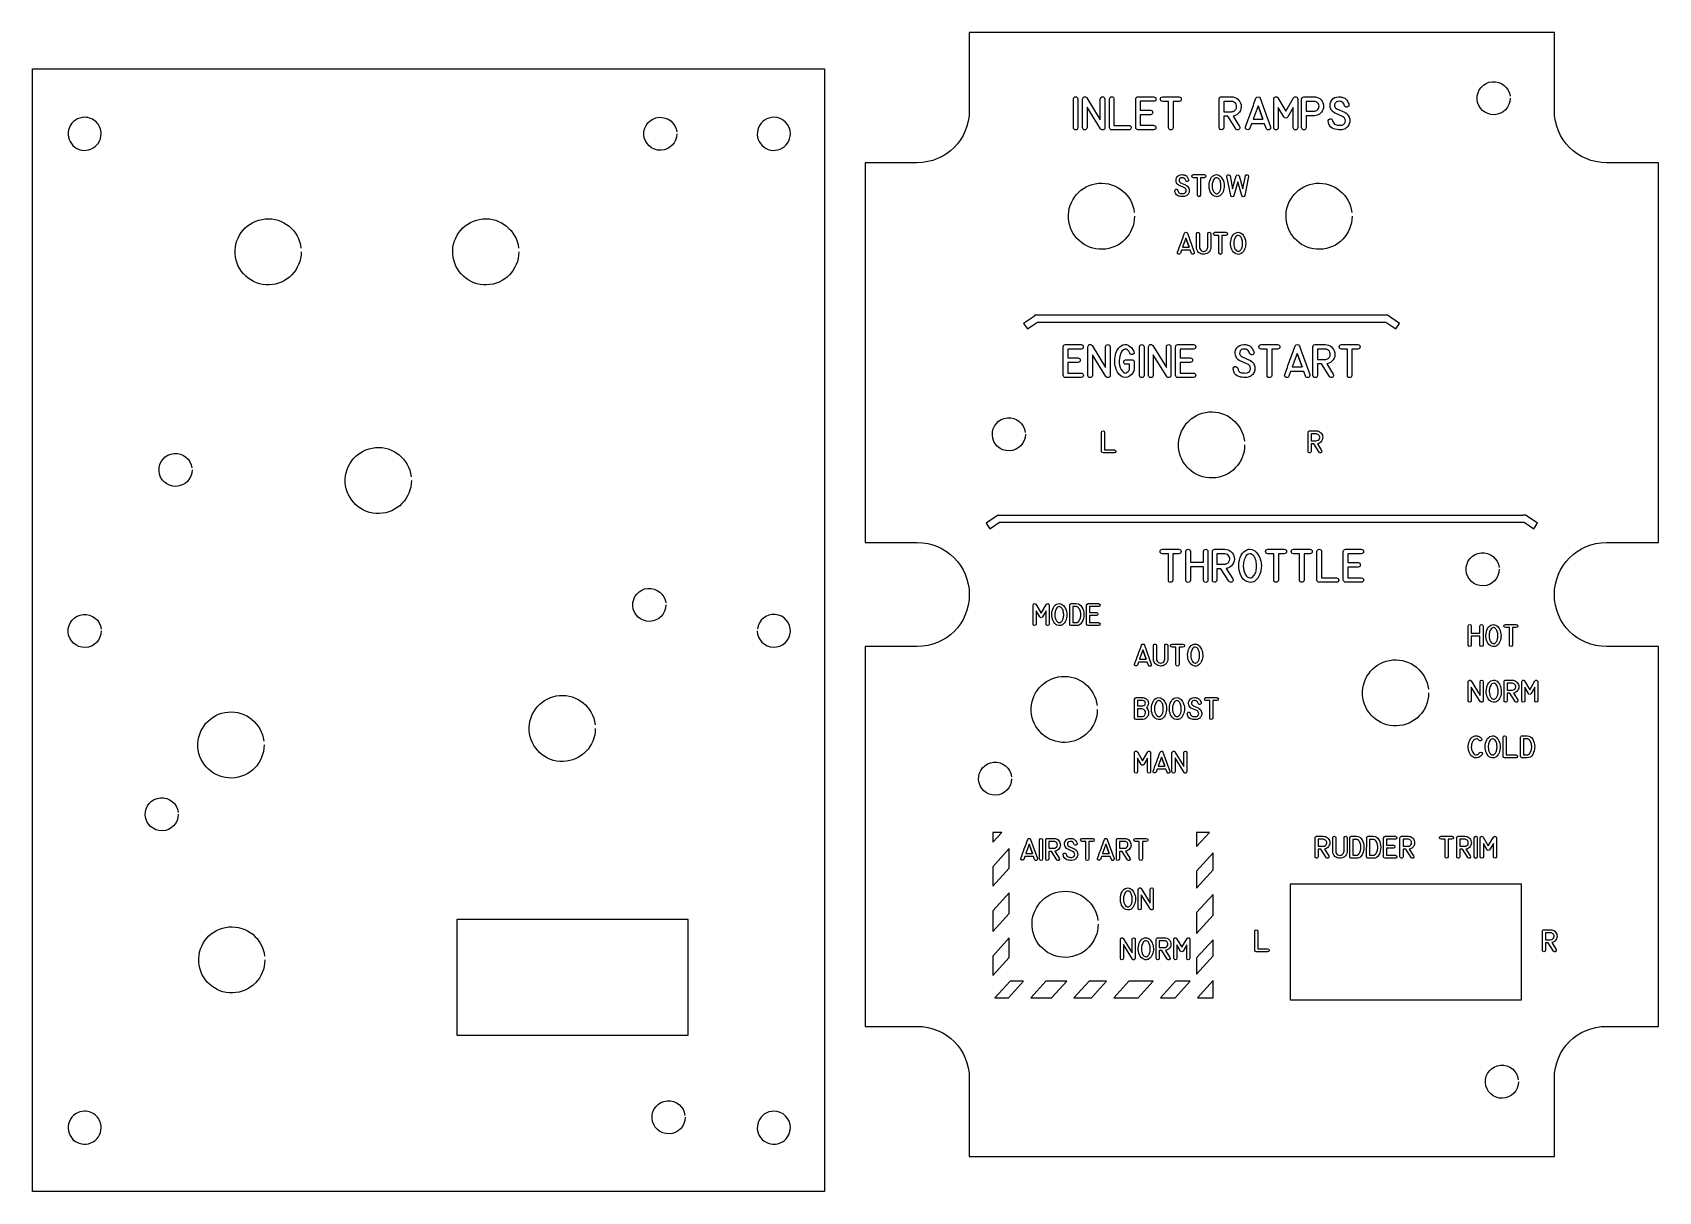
# Model space of a CAD drawing. Extents: x -85 to 801, y 107 to 738.
import ezdxf

# ---------------------------------------------------------------- set-up
doc = ezdxf.new("R2010")
doc.units = 0
doc.layers.add('Layer_1', color=7, linetype='CONTINUOUS')

msp = doc.modelspace()

# ---------------------------------------------------------------- linework, layer by layer
at = {"layer": 'Layer_1', "color": 7}
for points in [[(425.457184, 738.366029), (425.457184, 710.019831), (425.457184, 702.932924), (425.457184, 695.84601)], [(744.072435, 695.84601), (744.072435, 702.932924), (744.072435, 710.019831), (744.072435, 738.366029), (425.457184, 738.366029)], [(482.119909, 686.582195), (482.119909, 702.121258)], [(484.616013, 702.121258), (484.616013, 686.582195)], [(487.112117, 686.582195), (487.112117, 702.10368)], [(489.388479, 702.762857), (496.771285, 690.906413), (496.771285, 702.10368)], [(499.249814, 702.10368), (499.249814, 686.582195)], [(501.772252, 686.582195), (501.772252, 702.121258)], [(504.250781, 702.121258), (504.250781, 687.812664), (512.363083, 687.821451)], [(516.098438, 686.61735), (516.098438, 702.138835)], [(517.346476, 703.369304), (525.854296, 703.369304)], [(525.854296, 700.917154), (518.568151, 700.917154), (518.568151, 696.109538), (524.122838, 696.109538)], [(530.767389, 703.369304), (539.688274, 703.369304)], [(533.992961, 686.599773), (533.992961, 700.890789), (530.767389, 700.890789)], [(539.688274, 700.890789), (536.47149, 700.890789), (536.47149, 686.599773)], [(561.529106, 686.608577), (561.529106, 702.138849)], [(562.759569, 703.369318), (568.217565, 703.369318)], [(568.340617, 700.890789), (564.007606, 700.890789), (564.007606, 695.265789), (568.217565, 695.265789)], [(583.870904, 702.56071), (589.504677, 687.021647)], [(591.235852, 686.599773), (591.235852, 702.121258)], [(593.547364, 702.771647), (597.774898, 695.503091), (602.046397, 702.771647)], [(604.340334, 702.121258), (604.340617, 686.599773)], [(606.450586, 686.608563), (606.450586, 702.138835)], [(607.61075, 703.369304), (607.689836, 703.369304), (613.208778, 703.369304)], [(613.208778, 700.890789), (608.937307, 700.890789), (608.937307, 695.503091), (613.208778, 695.503091)], [(613.208778, 703.369304), (613.375739, 703.369304)], [(627.876879, 700.7853), (627.305584, 700.88199), (626.497002, 700.908352)], [(626.584819, 703.369295), (627.551631, 703.342933)], [(496.973424, 685.931803), (489.590617, 697.770672), (489.590617, 686.582195)], [(524.122838, 693.613446), (518.568151, 693.613446), (518.568151, 687.839031), (525.854296, 687.839031)], [(570.537893, 685.949394), (566.204882, 692.796073), (564.007606, 692.796073), (564.007606, 686.608574)], [(569.263465, 692.892754), (569.096504, 692.866392), (572.629691, 687.27653)], [(596.711707, 692.418132), (593.714636, 697.550944), (593.72314, 686.599773)], [(601.862117, 686.599773), (601.862117, 697.577312), (598.847471, 692.418132)], [(613.376334, 693.024576), (613.209373, 693.015789), (608.937902, 693.015789), (608.937902, 686.608563)], [(628.738129, 692.690598), (624.668797, 694.474778), (624.536986, 694.545077)], [(625.468649, 696.83025), (625.56531, 696.786313), (625.670759, 696.742376), (629.732211, 694.949383)], [(629.732211, 694.949383), (629.872809, 694.887843), (630.030983, 694.808756), (630.171581, 694.72967)], [(512.354296, 685.360514), (503.020318, 685.360514)], [(525.854296, 685.369304), (517.346476, 685.369304)], [(587.175591, 686.16032), (586.270318, 688.673991), (579.107225, 688.673991), (578.228315, 686.221843)], [(623.298557, 690.554869), (623.324069, 690.475754)], [(397.110813, 667.499814), (368.764469, 667.499814), (368.764469, 461.980772), (368.764469, 460.712211), (397.110813, 460.712211)], [(772.418608, 460.712211), (800.764809, 460.712211), (800.764809, 463.151169), (800.764809, 667.499814), (772.418608, 667.499814)], [(540.41125, 656.621076), (540.475597, 656.591794), (540.545896, 656.562512), (543.253833, 655.367114)], [(542.016822, 659.257784), (541.635959, 659.322244), (541.096894, 659.339819)], [(541.155628, 660.980438), (541.800142, 660.962863)], [(543.253833, 655.367114), (543.34766, 655.326096), (543.453109, 655.273372), (543.546935, 655.220648)], [(547.507757, 660.98039), (553.455014, 660.98039)], [(549.658148, 649.800711), (549.658148, 659.328049), (547.507757, 659.328049)], [(553.455014, 659.328049), (551.310491, 659.328049), (551.310491, 649.800711)], [(567.816321, 649.654228), (565.788983, 660.001876)], [(567.429619, 660.312422), (568.783134, 653.292899), (570.833887, 660.312422)], [(573.839745, 649.572197), (571.624923, 657.130785), (569.427647, 649.572197)], [(572.421798, 660.312422), (574.47258, 653.304617), (575.843669, 660.312422)], [(577.466702, 660.001876), (575.439364, 649.654228)], [(538.964674, 652.437468), (538.981682, 652.384743)], [(542.59115, 653.861296), (539.878252, 655.050747), (539.790378, 655.097632)], [(544.195786, 629.052437), (547.951663, 618.693072)], [(549.106724, 621.429401), (549.106724, 621.546585), (549.106724, 628.771187)], [(550.758954, 628.771187), (550.758954, 621.546585)], [(555.358564, 621.546585), (555.358564, 628.771187)], [(557.004671, 628.771184), (557.004387, 621.546585)], [(559.254387, 629.591499), (565.201644, 629.591499)], [(557.004387, 621.546585), (557.004387, 621.429401)], [(561.40475, 618.411821), (561.40475, 627.939159), (559.254387, 627.939159)], [(565.201644, 627.939159), (563.057093, 627.939159), (563.057093, 618.411821)], [(546.398929, 618.118852), (545.795405, 619.794632), (541.020019, 619.794632), (540.434069, 618.159869)], [(476.572054, 551.732683), (476.572054, 567.254154)], [(477.820091, 568.484617), (486.327912, 568.484617)], [(490.010513, 551.697506), (490.010513, 567.219005)], [(492.286876, 567.878173), (499.66971, 556.021729), (499.66971, 567.219005)], [(502.148211, 567.219005), (502.148211, 551.697506)], [(518.109137, 551.697506), (518.109137, 567.23658)], [(520.605241, 567.23658), (520.605241, 551.697506)], [(523.101345, 551.697506), (523.101345, 567.219005)], [(525.377707, 567.878173), (532.760513, 556.021729), (532.760513, 567.219005)], [(535.239043, 567.219005), (535.239043, 551.697506)], [(537.76148, 551.732683), (537.76148, 567.254154)], [(539.009546, 568.484617), (547.517367, 568.484617)], [(574.894318, 568.484674), (575.861102, 568.459162)], [(584.422639, 568.484617), (593.343524, 568.484617)], [(605.199969, 567.676035), (610.83377, 552.136961)], [(612.5652, 551.723896), (612.5652, 567.254154)], [(613.795663, 568.484617), (619.253688, 568.484617)], [(628.121849, 568.484617), (637.042734, 568.484617)], [(486.327912, 566.032479), (479.041767, 566.032479), (479.041767, 561.224863), (484.596454, 561.224863)], [(484.596454, 558.728759), (479.041767, 558.728759), (479.041767, 552.954359), (486.327912, 552.954359)], [(499.871849, 551.047124), (492.489043, 562.885994), (492.489043, 551.697506)], [(510.603307, 560.187468), (510.682394, 560.204476), (510.76148, 560.204476), (514.004655, 560.204476)], [(515.243906, 558.965225), (515.243906, 554.509162), (515.138457, 554.28069), (515.076945, 554.140091), (515.015433, 554.00828), (514.945134, 553.876469), (514.874835, 553.744658), (514.813323, 553.612847), (514.743024, 553.481036), (514.663937, 553.349225)], [(514.927644, 565.126583), (514.997943, 564.985984), (515.050668, 564.862961), (515.120967, 564.73115)], [(532.962652, 551.047124), (525.579846, 562.885994), (525.579846, 551.697506)], [(547.517367, 566.032479), (540.231222, 566.032479), (540.231222, 561.224863), (545.785909, 561.224863)], [(545.785909, 558.728759), (540.231222, 558.728759), (540.231222, 552.954359), (547.517367, 552.954359)], [(577.0476, 557.805997), (572.978268, 559.59018), (572.846457, 559.660479)], [(573.778148, 561.945798), (573.874809, 561.901861), (573.980258, 561.857924), (578.041767, 560.064699)], [(576.186406, 565.901717), (575.615112, 565.998378), (574.806501, 566.02389)], [(578.041767, 560.064699), (578.182365, 560.003187), (578.340539, 559.924101), (578.481137, 559.845014)], [(587.648211, 551.715109), (587.648211, 566.006117), (584.422639, 566.006117)], [(593.343524, 566.006117), (590.12674, 566.006117), (590.12674, 551.715109)], [(619.376712, 566.006117), (615.043729, 566.006117), (615.043729, 560.381102), (619.253688, 560.381102)], [(621.573987, 551.064728), (617.240976, 557.911417), (615.043729, 557.911417), (615.043729, 551.723924)], [(620.299587, 558.008079), (620.132627, 557.982567), (623.665786, 552.391852)], [(631.34742, 551.715109), (631.34742, 566.006117), (628.121849, 566.006117)], [(637.042734, 566.006117), (633.82595, 566.006117), (633.82595, 551.715109)], [(486.327912, 550.484617), (477.820091, 550.484617)], [(510.682394, 557.735613), (510.603307, 557.744117)], [(512.677644, 554.861055), (512.774306, 555.054378), (512.774306, 557.735046), (510.682394, 557.735613)], [(547.517367, 550.484617), (539.009546, 550.484617)], [(571.608057, 555.670233), (571.633569, 555.591146)], [(608.504655, 551.275654), (607.599383, 553.789304), (600.43629, 553.789304), (599.55738, 551.337165)], [(497.444769, 510.270151), (497.444769, 520.629506)], [(499.097112, 520.629506), (499.097112, 511.090441), (504.505332, 511.09611)], [(609.944457, 510.287839), (609.944457, 520.641326)], [(610.764831, 521.461502), (614.403496, 521.461502)], [(614.485361, 519.809187), (611.596687, 519.809187), (611.596687, 516.059206), (614.403383, 516.059206)], [(615.950306, 509.848384), (613.061631, 514.412816), (611.5968, 514.412816), (611.5968, 510.287839)], [(615.100762, 514.477134), (614.989361, 514.460126), (617.344781, 510.73302)], [(504.499465, 509.455502), (498.276822, 509.455701)], [(530.63212, 457.023061), (539.553033, 457.023061)], [(533.85772, 440.253553), (533.85772, 454.544561), (530.63212, 454.544561)], [(539.553033, 454.544561), (536.33622, 454.544561), (536.33622, 440.253553)], [(543.393836, 440.235978), (543.393836, 455.775024)], [(545.872365, 455.775024), (545.872365, 449.965446), (552.947556, 449.965446), (552.947556, 455.775024)], [(555.443631, 455.775024), (555.443631, 440.235978)], [(557.834258, 440.26234), (557.834258, 455.792598)], [(559.06475, 457.023061), (564.522746, 457.023061)], [(564.645798, 454.544561), (560.312787, 454.544561), (560.312787, 448.919546), (564.522746, 448.919546)], [(588.051071, 457.023061), (596.971956, 457.023061)], [(591.276643, 440.253553), (591.276643, 454.544561), (588.051071, 454.544561)], [(596.971956, 454.544561), (593.755172, 454.544561), (593.755172, 440.253553)], [(602.04325, 457.023061), (610.964164, 457.023061)], [(605.26885, 440.253553), (605.26885, 454.544561), (602.04325, 454.544561)], [(610.964164, 454.544561), (607.747351, 454.544561), (607.747351, 440.253553)], [(614.804967, 440.235978), (614.804967, 455.775024)], [(617.283496, 455.775024), (617.283496, 441.466441), (625.395798, 441.474945)], [(629.131153, 440.271128), (629.131153, 455.792598)], [(630.379191, 457.023061), (638.887011, 457.023061)], [(638.887011, 454.570923), (631.600866, 454.570923), (631.600866, 449.763307), (637.155553, 449.763307)], [(552.947556, 440.235978), (552.947556, 447.46937), (545.872365, 447.46937), (545.872365, 440.235978)], [(566.843046, 439.603172), (562.510063, 446.449861), (560.312787, 446.449861), (560.312787, 440.262369)], [(565.568646, 446.546523), (565.401685, 446.521011), (568.934844, 440.930296)], [(637.155553, 447.267203), (631.600866, 447.267203), (631.600866, 441.492803), (638.887011, 441.492803)], [(625.387011, 439.013991), (616.053005, 439.014274)], [(638.887011, 439.023061), (630.379191, 439.023061)], [(460.226636, 416.257909), (460.226636, 426.605556)], [(461.767663, 427.039143), (464.586009, 422.19343), (467.433666, 427.039143)], [(468.962957, 426.605556), (468.963156, 416.257909)], [(480.148724, 416.269616), (480.143055, 416.269616), (480.148724, 426.617263)], [(480.963146, 427.437581), (483.722901, 427.437581)], [(480.969269, 427.437411), (480.963146, 427.437581)], [(483.706176, 425.769052), (481.77258, 425.769052), (481.77258, 417.073748), (481.77258, 417.073748), (483.722901, 417.089934)], [(489.324472, 416.269616), (489.324472, 426.617263)], [(490.156498, 427.437581), (495.828369, 427.437581)], [(495.828369, 425.802813), (490.970948, 425.802813), (490.970948, 422.597735), (494.674072, 422.597735)], [(463.877235, 420.136809), (461.879178, 423.55868), (461.884847, 416.257909)], [(467.310813, 416.257909), (467.310813, 423.576255), (465.301049, 420.136809)], [(494.674072, 420.933685), (490.970948, 420.933685), (490.970948, 417.084066), (495.828369, 417.084066)], [(483.722901, 415.437591), (480.963146, 415.437591), (480.974485, 415.437591), (480.963146, 415.437591)], [(495.828369, 415.437591), (490.156498, 415.437591)], [(697.174639, 404.82326), (697.174639, 415.182643)], [(698.826983, 415.182643), (698.826983, 411.309609), (703.543776, 411.309609), (703.543776, 415.182643)], [(703.543776, 404.82326), (703.543776, 409.645531), (698.826983, 409.645531), (698.826983, 404.82326)], [(705.207827, 415.182643), (705.207827, 404.82326)], [(717.395329, 416.014668), (723.342586, 416.014668)], [(719.54572, 404.834995), (719.54572, 414.362324), (717.395329, 414.362324)], [(723.342586, 414.362324), (721.198063, 414.362324), (721.198063, 404.834995)], [(397.110813, 404.019836), (368.764469, 404.019836), (368.764469, 399.617972), (368.764469, 197.232236), (397.110813, 197.232236)], [(520.798224, 404.860025), (524.554101, 394.500671)], [(525.709134, 397.237096), (525.709134, 397.354167), (525.709134, 404.578772)], [(527.361392, 404.578772), (527.361392, 397.354167)], [(531.961002, 397.354252), (531.961002, 404.578857)], [(533.607109, 404.578828), (533.606797, 397.354167)], [(535.856825, 405.39909), (541.804082, 405.39909)], [(538.007216, 394.219417), (538.007216, 403.746746), (535.856825, 403.746746)], [(541.804082, 403.746746), (539.659559, 403.746746), (539.659559, 394.219417)], [(772.418608, 197.232236), (800.764809, 197.232236), (800.764809, 400.788397), (800.764809, 404.019836), (772.418608, 404.019836)], [(523.001367, 393.926457), (522.397843, 395.602214), (517.622457, 395.602214), (517.036507, 393.967474)], [(533.606797, 397.354167), (533.606797, 397.237096)], [(697.174639, 374.533427), (697.174639, 384.881074)], [(698.692224, 385.320529), (703.614076, 377.416233), (703.614076, 384.881074)], [(703.748863, 374.099839), (698.826983, 381.9924), (698.826983, 374.533427)], [(705.266419, 384.881074), (705.266419, 374.533427)], [(716.721562, 374.551087), (716.721562, 384.904602)], [(717.541937, 385.724778), (721.180602, 385.724778)], [(721.262466, 384.072491), (718.373792, 384.072491), (718.373792, 380.322482), (721.180488, 380.322482)], [(726.272107, 374.545162), (726.272107, 384.892809)], [(727.813106, 385.326397), (730.63148, 380.480683), (733.479137, 385.326397)], [(729.922649, 378.424063), (727.92462, 381.845934), (727.93029, 374.545162)], [(733.356255, 374.545162), (733.356255, 381.863509), (731.346491, 378.424063)], [(735.008428, 384.892809), (735.008598, 374.545162)], [(515.443748, 365.078296), (515.443748, 375.431811)], [(516.275773, 376.263836), (519.913757, 376.263836)], [(519.913757, 374.599786), (517.10125, 374.599786), (517.10125, 371.711112), (519.931332, 371.711112)], [(547.223726, 371.903924), (547.288072, 371.874728), (547.358372, 371.845531), (550.066082, 370.650557)], [(548.829298, 374.54142), (548.448435, 374.605767), (547.90937, 374.622775)], [(547.968104, 376.263241), (548.612646, 376.246233)], [(554.319978, 376.263836), (560.267235, 376.263836)], [(556.470369, 365.084164), (556.470369, 374.611493), (554.319978, 374.611493)], [(560.267235, 374.611493), (558.122712, 374.611493), (558.122712, 365.084164)], [(722.727411, 374.11166), (719.838737, 378.67612), (718.373906, 378.67612), (718.373906, 374.551115)], [(721.877868, 378.740409), (721.766466, 378.723402), (724.121887, 374.996324)], [(519.409956, 364.263846), (519.392948, 364.263846), (516.275773, 364.263846)], [(519.462595, 370.064636), (517.10125, 370.064636), (517.10125, 365.922057), (519.392268, 365.922057)], [(545.777178, 367.720668), (545.794186, 367.667943)], [(549.403654, 369.144227), (546.690756, 370.333672), (546.602882, 370.380444)], [(550.066082, 370.650557), (550.159909, 370.609455), (550.265357, 370.556731), (550.359184, 370.504006)], [(716.128384, 344.246287), (716.128384, 354.605669)], [(717.780728, 354.605669), (717.780728, 345.066605), (723.18892, 345.072274)], [(725.685052, 344.269729), (725.679383, 344.269729), (725.685052, 354.617376)], [(726.499474, 355.437694), (729.259228, 355.437694)], [(726.505597, 355.437524), (726.499474, 355.437694)], [(515.443748, 335.950441), (515.443748, 346.298088)], [(516.984746, 346.731676), (519.803093, 341.885991), (522.65075, 346.731676)], [(524.180069, 346.298088), (524.180239, 335.950441)], [(530.930211, 346.591049), (534.686088, 336.231694)], [(535.840384, 335.938706), (535.840384, 346.286353)], [(537.35794, 346.725808), (542.27982, 338.82154), (542.27982, 346.286353)], [(543.932164, 346.286353), (543.932164, 335.938706)], [(729.265181, 353.769165), (729.242504, 353.769165), (727.308935, 353.769165), (727.308935, 345.073861), (727.308935, 345.073861), (729.259228, 345.090047)], [(519.09429, 339.829342), (517.096261, 343.251213), (517.101931, 335.950441)], [(522.527896, 335.950441), (522.527896, 343.268787), (520.518132, 339.829342)], [(533.133354, 335.65748), (532.52983, 337.333238), (527.754444, 337.333238), (527.168494, 335.698498)], [(542.41458, 335.505118), (537.492728, 343.397707), (537.492728, 335.938706)], [(704.720211, 345.312709), (704.667487, 345.236457)], [(704.720665, 345.312283), (704.720211, 345.312709)], [(723.18308, 343.431638), (716.960409, 343.431836)], [(729.259228, 343.437704), (726.499474, 343.437704), (726.510813, 343.437704), (726.499474, 343.437704)], [(729.259228, 345.090047), (729.281906, 345.090047)], [(729.311102, 345.090047), (729.32811, 345.090047)], [(729.357307, 345.095717), (729.379984, 345.095717)], [(729.415134, 345.101386), (729.437811, 345.101386)], [(729.467008, 345.107055), (729.489685, 345.107055)], [(729.617528, 345.14674), (729.640205, 345.14674)], [(458.831197, 299.052397), (462.587046, 288.693014)], [(463.741342, 288.400054), (463.741342, 298.759408)], [(465.405392, 298.759408), (465.405392, 288.400054)], [(467.069471, 288.4176), (467.069471, 298.771115)], [(467.889846, 299.591575), (471.52851, 299.591575)], [(471.610431, 297.939118), (468.721757, 297.939118), (468.721757, 294.189109), (471.528454, 294.189109)], [(473.075348, 287.978287), (470.186646, 292.542633), (468.721814, 292.542633), (468.721814, 288.417628)], [(472.225776, 292.607206), (472.114375, 292.590198), (474.469852, 288.862951)], [(481.852375, 292.471824), (479.139477, 293.661298), (479.051603, 293.708069)], [(479.672447, 295.231266), (479.736794, 295.202069), (479.807093, 295.172872), (482.514775, 293.978183)], [(481.278019, 297.868734), (480.897156, 297.93308), (480.358091, 297.950088)], [(480.416825, 299.590894), (481.061367, 299.573887)], [(482.514775, 293.978183), (482.608602, 293.93708), (482.71405, 293.884356), (482.807877, 293.831631)], [(486.768671, 299.591461), (492.715928, 299.591461)], [(488.919061, 288.411761), (488.919061, 297.939118), (486.768671, 297.939118)], [(492.715928, 297.939118), (490.571405, 297.939118), (490.571405, 288.411761)], [(500.620224, 299.052397), (504.376072, 288.693014)], [(505.530397, 288.417713), (505.530397, 298.771228)], [(506.350772, 299.591688), (509.989436, 299.591688)], [(510.071329, 297.939118), (507.182655, 297.939118), (507.182655, 294.189109), (509.989351, 294.189109)], [(511.536246, 287.978287), (508.647572, 292.542746), (507.18274, 292.542746), (507.18274, 288.417742)], [(510.686702, 292.60732), (510.575301, 292.590312), (512.93075, 288.862951)], [(515.901458, 299.591461), (521.848715, 299.591461)], [(518.051849, 288.411761), (518.051849, 297.939118), (515.901458, 297.939118)], [(521.848715, 297.939118), (519.704192, 297.939118), (519.704192, 288.411761)], [(613.789058, 289.571329), (613.789058, 299.924844)], [(614.609405, 300.745304), (618.248069, 300.745304)], [(618.329991, 299.092989), (615.441317, 299.092989), (615.441317, 295.34298), (618.247984, 295.34298)], [(619.794935, 289.131902), (616.906261, 293.696362), (615.441402, 293.696362), (615.441402, 289.571357)], [(618.945335, 293.760935), (618.833934, 293.743928), (621.189411, 290.016822)], [(623.340539, 292.583339), (623.340539, 292.700409), (623.340539, 299.925014)], [(624.992769, 299.925014), (624.992769, 292.700409)], [(629.592378, 292.700494), (629.592378, 299.925099)], [(631.238485, 299.925071), (631.23823, 292.700409)], [(631.23823, 292.700409), (631.23823, 292.583339)], [(632.673808, 289.577367), (632.668139, 289.577367), (632.673808, 299.925014)], [(633.48823, 300.745332), (636.247984, 300.745332)], [(633.494353, 300.745191), (633.48823, 300.745332)], [(636.23126, 299.076803), (634.297663, 299.076803), (634.297663, 290.381499), (634.297663, 290.381499), (636.247984, 290.397685)], [(641.855424, 289.577367), (641.849754, 289.577367), (641.855424, 299.925014)], [(642.669846, 300.745332), (645.4296, 300.745332)], [(642.675969, 300.745191), (642.669846, 300.745332)], [(645.435553, 299.076803), (645.412876, 299.076803), (643.479307, 299.076803), (643.479307, 290.381499), (643.479307, 290.381499), (645.4296, 290.397685)], [(651.031172, 289.577367), (651.031172, 299.925014)], [(651.863197, 300.745332), (657.535068, 300.745332)], [(657.535068, 299.110564), (652.677647, 299.110564), (652.677647, 295.905487), (656.380772, 295.905487)], [(656.380772, 294.241408), (652.677647, 294.241408), (652.677647, 290.391817), (657.535068, 290.391817)], [(659.990211, 289.571329), (659.990211, 299.924844)], [(660.810557, 300.745304), (664.44925, 300.745304)], [(664.531143, 299.092989), (661.642469, 299.092989), (661.642469, 295.34298), (664.449137, 295.34298)], [(665.99606, 289.131902), (663.107386, 293.696362), (661.642554, 293.696362), (661.642554, 289.571357)], [(665.146517, 293.760935), (665.035115, 293.743928), (667.390535, 290.016822)], [(682.361235, 300.745332), (688.308491, 300.745332)], [(684.511597, 289.565631), (684.511597, 299.092989), (682.361235, 299.092989)], [(688.308491, 299.092989), (686.16394, 299.092989), (686.16394, 289.565631)], [(690.869055, 289.571329), (690.869055, 299.924844)], [(691.68943, 300.745304), (695.328094, 300.745304)], [(695.409987, 299.092989), (692.521313, 299.092989), (692.521313, 295.34298), (695.328009, 295.34298)], [(696.874904, 289.131902), (693.98623, 293.696362), (692.521398, 293.696362), (692.521398, 289.571357)], [(696.025361, 293.760935), (695.913959, 293.743928), (698.269408, 290.016822)], [(700.419798, 289.553924), (700.419798, 299.913279)], [(702.083849, 299.913279), (702.083849, 289.553924)], [(703.747729, 289.565631), (703.747729, 299.913279)], [(705.288728, 300.346894), (708.107102, 295.501181), (710.954759, 300.346894)], [(707.398299, 293.444532), (705.400271, 296.866403), (705.40594, 289.565631)], [(710.831906, 289.565631), (710.831906, 296.884006), (708.822142, 293.444532)], [(712.48405, 299.913279), (712.484249, 289.565631)], [(461.034312, 288.1188), (460.430787, 289.794586), (455.655402, 289.794586), (455.06948, 288.159817)], [(478.225899, 291.048293), (478.242907, 290.995569)], [(502.823339, 288.1188), (502.219814, 289.794586), (497.444428, 289.794586), (496.858507, 288.159817)], [(636.247984, 288.745342), (633.48823, 288.745342), (633.499569, 288.745342), (633.48823, 288.745342)], [(636.247984, 290.397685), (636.270661, 290.397685)], [(636.299858, 290.397685), (636.316866, 290.397685)], [(636.346063, 290.403354), (636.36874, 290.403354)], [(636.40389, 290.409024), (636.426567, 290.409024)], [(636.455764, 290.414693), (636.478441, 290.414693)], [(636.606283, 290.454378), (636.628961, 290.454378)], [(645.4296, 288.745342), (642.669846, 288.745342), (642.681184, 288.745342), (642.669846, 288.745342)], [(645.4296, 290.397685), (645.452277, 290.397685)], [(645.481474, 290.397685), (645.498482, 290.397685)], [(645.527679, 290.403354), (645.550356, 290.403354)], [(645.585506, 290.409024), (645.608183, 290.409024)], [(645.63738, 290.414693), (645.660057, 290.414693)], [(645.787899, 290.454378), (645.810576, 290.454378)], [(657.535068, 288.745342), (651.863197, 288.745342)], [(517.48628, 261.457654), (517.48628, 271.805301)], [(519.003865, 272.244756), (523.925745, 264.34046), (523.925745, 271.805301)], [(524.060504, 261.024038), (519.138624, 268.916627), (519.138624, 261.457654)], [(525.578088, 271.805301), (525.578088, 261.457654)], [(580.86788, 238.643546), (580.86788, 249.002901)], [(582.520224, 249.002901), (582.520224, 239.463836), (587.928444, 239.469506)], [(737.559893, 238.65806), (737.559893, 249.011575)], [(738.380239, 249.832035), (742.018932, 249.832035)], [(742.100797, 248.179436), (739.212151, 248.179436), (739.212151, 244.429427), (742.018819, 244.429427)], [(507.712989, 234.342397), (507.712989, 244.690044)], [(509.230573, 245.129499), (514.152425, 237.225203), (514.152425, 244.690044)], [(514.287213, 233.908809), (509.365332, 241.80137), (509.365332, 234.342397)], [(515.804769, 244.690044), (515.804769, 234.342397)], [(527.259912, 234.360057), (527.259912, 244.713572)], [(528.080287, 245.53372), (531.718951, 245.53372)], [(531.800816, 243.881433), (528.912142, 243.881433), (528.912142, 240.131452), (531.718838, 240.131452)], [(536.810457, 234.354104), (536.810457, 244.701751)], [(538.351455, 245.135339), (541.16983, 240.289654), (544.017487, 245.135339)], [(540.460998, 238.233005), (538.46297, 241.654876), (538.468639, 234.354104)], [(543.894605, 234.354104), (543.894605, 241.67245), (541.884841, 238.233005)], [(545.546778, 244.701751), (545.546948, 234.354104)], [(743.565742, 238.218633), (740.677068, 242.783065), (739.212236, 242.783065), (739.212236, 238.65806)], [(742.716198, 242.847666), (742.604797, 242.830658), (744.960217, 239.103269)], [(533.265761, 233.92063), (530.377087, 238.48509), (528.912255, 238.48509), (528.912255, 234.360085)], [(532.416217, 238.549351), (532.304816, 238.532343), (534.660236, 234.805294)], [(587.922576, 237.828898), (581.699934, 237.829096)], [(425.457184, 168.884589), (425.457184, 161.799137), (425.457184, 154.712211), (425.457184, 126.364564), (744.072435, 126.364564), (744.072435, 154.712211), (744.072435, 161.799137), (744.072435, 168.884589)]]:
    msp.add_lwpolyline(points, dxfattribs=at)
at = {"layer": 'Layer_1', "color": 5}
msp.add_lwpolyline([(-84.679481, 718.642174), (346.612822, 718.642174), (346.612822, 107.349871), (-84.679481, 107.349871)], close=True, dxfattribs=at)
at = {"layer": 'Layer_1', "color": 7}
for points in [[(525.854296, 700.917154)], [(613.208778, 700.890789)], [(-56.289339, 692.208607)], [(319.017827, 692.208607)], [(585.373833, 691.143718), (582.701953, 698.52653), (580.012498, 691.143718)], [(582.701953, 698.52653), (585.373833, 691.143718)], [(533.992961, 686.599773)], [(575.916803, 687.065593)], [(560.111301, 659.316322)], [(563.808529, 657.529223)], [(572.421798, 660.312422)], [(549.658148, 649.800711)], [(545.197748, 621.441116), (543.416485, 626.362988), (541.623543, 621.441116)], [(543.416485, 626.362988), (545.197748, 621.441116)], [(571.857902, 627.927432)], [(575.555131, 626.140329)], [(538.893071, 618.722368)], [(561.40475, 618.411821)], [(461.014838, 584.461505), (461.014838, 583.973702), (455.064633, 579.942454), (457.083184, 576.961483), (462.617376, 580.711501), (652.239921, 580.711501), (657.744803, 576.980532), (659.764828, 579.961502), (653.123225, 584.461505), (652.264838, 584.461505), (651.942567, 584.461505), (462.873713, 584.461505), (461.734072, 584.461505)], [(486.327912, 566.032479)], [(547.517367, 566.032479)], [(606.702898, 556.259046), (604.031017, 563.641852), (601.341562, 556.259046)], [(604.031017, 563.641852), (606.702898, 556.259046)], [(587.648211, 551.715109)], [(597.245868, 552.180926)], [(631.34742, 551.715109)], [(726.958658, 475.502003), (726.86795, 475.368775), (440.751628, 475.368775), (440.751628, 475.346098), (434.619808, 471.191783), (436.639833, 468.210841), (441.891298, 471.768945), (727.63835, 471.768945), (732.889814, 468.210841), (734.909839, 471.191783), (728.751628, 475.363672), (728.751628, 475.369342), (728.743124, 475.369342), (728.546683, 475.50257)], [(578.304028, 454.526957)], [(583.849899, 451.846318)], [(638.887011, 454.570923)], [(533.85772, 440.253553)], [(543.393836, 440.235978)], [(591.276643, 440.253553)], [(605.26885, 440.253553)], [(474.465118, 425.773502)], [(495.828369, 425.802813)], [(478.162375, 423.9864)], [(710.897329, 414.350589)], [(714.594557, 412.563515)], [(521.800186, 397.248718), (520.018951, 402.17057), (518.225981, 397.248718)], [(520.018951, 402.17057), (521.800186, 397.248718)], [(548.460369, 403.735011)], [(552.157597, 401.947909)], [(697.174639, 404.82326)], [(719.54572, 404.834995)], [(515.495509, 394.529953)], [(538.007216, 394.219417)], [(711.043824, 384.060756)], [(714.741024, 382.273654)], [(519.913757, 374.599786)], [(528.720435, 374.599757)], [(532.417663, 372.812683)], [(538.493839, 374.599757)], [(542.191068, 372.812683)], [(556.470369, 365.084164)], [(710.450674, 353.773616)], [(714.147931, 351.986513)], [(531.932173, 338.979742), (530.15091, 343.901594), (528.357969, 338.979742)], [(530.15091, 343.901594), (531.932173, 338.979742)], [(525.627496, 336.260976)], [(438.217852, 302.869276), (438.217852, 297.522595), (443.097241, 302.869276)], [(549.219288, 302.869276), (549.219288, 295.162753), (556.252016, 302.869276)], [(447.217852, 294.033345), (438.217852, 284.172009), (438.217852, 273.522614), (447.217852, 283.385395)], [(459.833131, 291.441061), (458.051896, 296.362942), (456.258926, 291.441061)], [(458.051896, 296.362942), (459.833131, 291.441061)], [(501.622157, 291.441061), (499.840923, 296.362942), (498.047953, 291.441061)], [(499.840923, 296.362942), (501.622157, 291.441061)], [(657.535068, 299.110564)], [(453.528454, 288.722324)], [(488.919061, 288.411761)], [(495.31748, 288.722324)], [(518.051849, 288.411761)], [(558.219288, 291.673474), (549.219288, 281.812167), (549.219288, 272.54262), (558.219288, 282.403956)], [(684.511597, 289.565631)], [(600.134797, 211.746161), (726.1348, 211.746161), (726.1348, 274.746161), (600.134797, 274.746161)], [(447.217852, 270.033335), (438.217852, 260.172028), (438.217852, 248.889798), (447.217852, 258.751106)], [(511.80857, 270.984983)], [(515.505827, 269.19788)], [(558.219288, 269.05337), (549.219288, 259.192035), (549.219288, 247.881969), (558.219288, 257.743304)], [(146.339328, 192.376828), (272.339331, 192.376828), (272.339331, 255.376828), (146.339328, 255.376828)], [(447.217852, 245.401994), (438.217852, 235.540687), (438.217852, 224.889789), (447.217852, 234.751124)], [(521.582173, 243.869726)], [(525.279373, 242.082624)], [(558.219288, 244.391272), (549.219288, 234.529937), (549.219288, 225.721814), (558.219288, 235.58315)], [(447.644098, 221.869276), (439.43074, 212.869276), (446.752035, 212.869276), (454.965392, 221.869276)], [(467.149975, 221.869276), (458.936589, 212.869276), (470.281805, 212.869276), (478.495191, 221.869276)], [(490.678299, 221.869276), (482.464913, 212.869276), (492.028866, 212.869276), (500.242252, 221.869276)], [(512.292047, 221.869276), (512.365181, 221.801811), (504.213335, 212.869191), (517.364702, 212.869191), (525.578088, 221.869191)], [(537.761282, 221.869276), (529.547924, 212.869276), (537.488844, 212.869276), (545.703676, 221.869276)], [(558.219288, 222.232564), (549.673398, 212.869276), (552.217833, 212.869276), (558.219288, 212.869276)], [(-56.289339, 151.074709)], [(319.017827, 151.074709)]]:
    msp.add_lwpolyline(points, close=True, dxfattribs=at)
for points in [[(702.007569, 702.099672), (701.730369, 706.962566), (705.372174, 711.163539), (710.225206, 711.579059)], [(710.225206, 711.579059), (715.078242, 711.994582), (719.381189, 708.473839), (719.93469, 703.634598)], [(482.119909, 702.121258), (482.242932, 702.947428), (482.656025, 703.360514), (483.359187, 703.360514)], [(483.359187, 703.360514), (484.06817, 703.366372), (484.487112, 702.953287), (484.616013, 702.121258)], [(487.112117, 702.10368), (487.199991, 702.713053), (487.510535, 703.11442), (488.043751, 703.307781)], [(488.043751, 703.307781), (488.582806, 703.50114), (489.031049, 703.319498), (489.388479, 702.762857)], [(496.771285, 702.10368), (496.882592, 702.941569), (497.307402, 703.354654), (498.045713, 703.342936)], [(498.045713, 703.342936), (498.789846, 703.337078), (499.191213, 702.923992), (499.249814, 702.10368)], [(501.772252, 702.121258), (501.895276, 702.965007), (502.323014, 703.378092), (503.055468, 703.360514)], [(503.055468, 703.360514), (503.787883, 703.348797), (504.186321, 702.935712), (504.250781, 702.121258)], [(516.098438, 702.138835), (516.209745, 702.912272), (516.625757, 703.322428), (517.346476, 703.369304)], [(525.854296, 703.369304), (526.680463, 703.304844), (527.090617, 702.891758), (527.084759, 702.130045)], [(527.084759, 702.130045), (527.084759, 701.374187), (526.674605, 700.96989), (525.854296, 700.917154)], [(529.536926, 702.121258), (529.542595, 702.882976), (529.95275, 703.298991), (530.767389, 703.369304)], [(530.767389, 700.890789), (529.94708, 700.955249), (529.536926, 701.365405), (529.536926, 702.121258)], [(539.688274, 703.369304), (540.496866, 703.304844), (540.901162, 702.888829), (540.901162, 702.121258)], [(540.901162, 702.121258), (540.906831, 701.359539), (540.502535, 700.949383), (539.688274, 700.890789)], [(561.529106, 702.138849), (561.529106, 702.478693), (561.64629, 702.768732), (561.880658, 703.008967)], [(561.880658, 703.008967), (562.120904, 703.249201), (562.413874, 703.369318), (562.759569, 703.369318)], [(568.217565, 703.369318), (569.530082, 703.369318), (570.669732, 702.950373), (571.636517, 702.112482)], [(570.520318, 699.677898), (569.99298, 700.410319), (569.266413, 700.814616), (568.340617, 700.890789)], [(570.898233, 697.234538), (571.173628, 698.136882), (571.047657, 698.951335), (570.520318, 699.677898)], [(571.636517, 702.112482), (572.60332, 701.280451), (573.203906, 700.222834), (573.438274, 698.939631)], [(578.72931, 694.808756), (579.672661, 697.392742), (580.616013, 699.976726), (581.559364, 702.56071)], [(581.559364, 702.56071), (581.752724, 703.093912), (582.136517, 703.363444), (582.71074, 703.369304)], [(582.71074, 703.369304), (583.284964, 703.375162), (583.671685, 703.105631), (583.870904, 702.56071)], [(591.235852, 702.121258), (591.282718, 702.795085), (591.578617, 703.196452), (592.12355, 703.325358)], [(592.12355, 703.325358), (592.668463, 703.460117), (593.143068, 703.275547), (593.547364, 702.771647)], [(602.046397, 702.771647), (602.450693, 703.275553), (602.919439, 703.460123), (603.452636, 703.325358)], [(603.452636, 703.325358), (603.99171, 703.190599), (604.287609, 702.789232), (604.340334, 702.121258)], [(606.450586, 702.138835), (606.53846, 702.865397), (606.925181, 703.275553), (607.61075, 703.369304)], [(615.230277, 699.967936), (614.691222, 700.583171), (614.017389, 700.890789), (613.208778, 700.890789)], [(613.375739, 703.369304), (614.125729, 703.31658), (614.817128, 703.146658), (615.449934, 702.859538)], [(615.880658, 697.840982), (615.986107, 698.649576), (615.769313, 699.358561), (615.230277, 699.967936)], [(615.449934, 702.859538), (616.662841, 702.291179), (617.521247, 701.356608), (618.025153, 700.055827)], [(618.025153, 700.055827), (618.529058, 698.755046), (618.523389, 697.486491), (618.008145, 696.250162)], [(622.058457, 697.542146), (621.665877, 699.042146), (621.938343, 700.386872), (622.875855, 701.576325)], [(622.875855, 701.576325), (623.819206, 702.771639), (625.055528, 703.369295), (626.584819, 703.369295)], [(624.695244, 699.888821), (624.413991, 699.461086), (624.308523, 698.983547), (624.378841, 698.456203)], [(626.497002, 700.908352), (625.711843, 700.896636), (625.111257, 700.556792), (624.695244, 699.888821)], [(627.551631, 703.342933), (627.868035, 703.284332), (628.172721, 703.22574), (628.465691, 703.167157)], [(628.272397, 700.635886), (628.155231, 700.682752), (628.023392, 700.732557), (627.876879, 700.7853)], [(628.650312, 700.433748), (628.52143, 700.527499), (628.395458, 700.594878), (628.272397, 700.635886)], [(628.465691, 703.167157), (628.758661, 703.114432), (629.054561, 703.020681), (629.353389, 702.885903)], [(629.37102, 699.546053), (629.201131, 699.903475), (628.960894, 700.199374), (628.650312, 700.433748)], [(629.353389, 702.885903), (630.091663, 702.540199), (630.65709, 702.06559), (631.049669, 701.462075)], [(629.8632, 698.508944), (629.710885, 698.848788), (629.546825, 699.194491), (629.37102, 699.546053)], [(631.049669, 701.462075), (631.442249, 700.858558), (631.79674, 700.205237), (632.113143, 699.502113)], [(632.113143, 699.502113), (632.142435, 699.437653), (632.168797, 699.361477), (632.19223, 699.273584)], [(711.249194, 693.615515), (706.380375, 693.476853), (702.284768, 697.236773), (702.007569, 702.099672)], [(719.99297, 702.611867), (719.99297, 697.741087), (716.118, 693.754183), (711.249194, 693.615515)], [(-56.289339, 692.208607), (-59.929499, 692.208607), (-63.211226, 690.015827), (-64.604255, 686.652758)], [(-49.925378, 689.572568), (-51.613206, 691.260395), (-53.902391, 692.208607), (-56.289339, 692.208607)], [(248.212162, 682.730385), (247.934963, 687.59328), (251.57677, 691.794254), (256.429803, 692.209772)], [(256.429803, 692.209772), (261.282835, 692.62529), (265.585777, 689.104549), (266.139278, 684.265311)], [(319.017827, 692.208607), (315.377667, 692.208607), (312.09594, 690.015827), (310.702911, 686.652758)], [(328.017827, 683.208607), (328.017827, 688.179169), (323.98839, 692.208607), (319.017827, 692.208607)], [(425.457184, 695.84601), (425.457184, 680.142127), (412.814863, 667.499814), (397.110813, 667.499814)], [(524.122838, 696.109538), (524.954882, 695.986496), (525.367975, 695.56755), (525.362117, 694.852702)], [(525.362117, 694.852702), (525.362117, 694.143717), (524.949024, 693.730632), (524.122838, 693.613446)], [(568.217565, 695.265789), (568.815222, 695.265789), (569.366003, 695.447429), (569.869909, 695.81071)], [(572.559364, 695.072443), (571.733197, 693.87713), (570.634564, 693.150567), (569.263465, 692.892754)], [(569.869909, 695.81071), (570.379691, 696.173991), (570.722466, 696.6486), (570.898233, 697.234538)], [(573.438274, 698.939631), (573.684378, 697.562678), (573.391408, 696.273615), (572.559364, 695.072443)], [(575.916803, 687.065593), (576.854296, 689.649576), (577.791798, 692.230631), (578.72931, 694.808756)], [(597.766394, 691.811685), (597.373833, 691.794111), (597.022271, 691.99626), (596.711707, 692.418132)], [(598.847471, 692.418132), (598.525191, 692.031413), (598.164831, 691.829264), (597.766394, 691.811685)], [(613.208778, 695.503091), (613.876753, 695.503091), (614.465622, 695.725748), (614.975386, 696.171061)], [(616.16245, 693.947429), (615.348, 693.396648), (614.419294, 693.089031), (613.376334, 693.024576)], [(614.975386, 696.171061), (615.491008, 696.616375), (615.792765, 697.173015), (615.880658, 697.840982)], [(618.008145, 696.250162), (617.592132, 695.271646), (616.976901, 694.504069), (616.16245, 693.947429)], [(620.916718, 689.930844), (620.828844, 690.352719), (620.931383, 690.724789), (621.224334, 691.047054)], [(621.224334, 691.047054), (621.523162, 691.369321), (621.892299, 691.492368), (622.331745, 691.416196)], [(624.536986, 694.545077), (623.206913, 695.248202), (622.380737, 696.247225), (622.058457, 697.542146)], [(622.331745, 691.416196), (622.794643, 691.322444), (623.116913, 691.035335), (623.298557, 690.554869)], [(624.378841, 698.456203), (624.460857, 697.805812), (624.765543, 697.301906), (625.292901, 696.944486)], [(625.292901, 696.944486), (625.316334, 696.926911), (625.342696, 696.906407), (625.371987, 696.882974)], [(625.371987, 696.882974), (625.401279, 696.865399), (625.433499, 696.847825), (625.468649, 696.83025)], [(629.406085, 692.277511), (629.236195, 692.423987), (629.013543, 692.561683), (628.738129, 692.690598)], [(630.170731, 690.976732), (630.041849, 691.498216), (629.786967, 691.931809), (629.406085, 692.277511)], [(630.698173, 697.805819), (630.334885, 697.887853), (630.056561, 698.122228), (629.8632, 698.508944)], [(630.082857, 689.48259), (630.270321, 689.963059), (630.299613, 690.461106), (630.170731, 690.976732)], [(630.171581, 694.72967), (630.212589, 694.700378), (630.256526, 694.671077), (630.303392, 694.641767)], [(630.303392, 694.641767), (630.356117, 694.618334), (630.405912, 694.591972), (630.452778, 694.562681)], [(630.452778, 694.562681), (631.612942, 693.800962), (632.330721, 692.746275), (632.606117, 691.398618)], [(631.700135, 697.99917), (631.395449, 697.782372), (631.061461, 697.717922), (630.698173, 697.805819)], [(631.884671, 698.157371), (631.808513, 698.081195), (631.747002, 698.028461), (631.700135, 697.99917)], [(632.104356, 698.491358), (632.034057, 698.344882), (631.960828, 698.233553), (631.884671, 698.157371)], [(632.19223, 699.273584), (632.256671, 698.986474), (632.22738, 698.725732), (632.104356, 698.491358)], [(632.606117, 691.398618), (632.711565, 690.871274), (632.734998, 690.329281), (632.676416, 689.77264)], [(772.418608, 667.499814), (756.714699, 667.499814), (744.072435, 680.142127), (744.072435, 695.84601)], [(-64.604255, 686.652758), (-65.997284, 683.289688), (-65.227282, 679.418628), (-62.6533, 676.844646)], [(-52.845188, 674.893691), (-49.482119, 676.28672), (-47.289339, 679.568446), (-47.289339, 683.208607)], [(-47.289339, 683.208607), (-47.289339, 685.595555), (-48.237551, 687.88474), (-49.925378, 689.572568)], [(257.453776, 674.246228), (252.584962, 674.107573), (248.489362, 677.867491), (248.212162, 682.730385)], [(266.197575, 683.242583), (266.197576, 678.371793), (262.322592, 674.384884), (257.453776, 674.246228)], [(310.702911, 686.652758), (309.309882, 683.289688), (310.079884, 679.418628), (312.653866, 676.844646)], [(322.461978, 674.893691), (325.825047, 676.28672), (328.017827, 679.568446), (328.017827, 683.208607)], [(483.359187, 685.351726), (482.656063, 685.351726), (482.24297, 685.761883), (482.119909, 686.582195)], [(484.616013, 686.582195), (484.487131, 685.756022), (484.068189, 685.345866), (483.359187, 685.351726)], [(488.34258, 685.351726), (487.645313, 685.351726), (487.235159, 685.761883), (487.112117, 686.582195)], [(489.590617, 686.582195), (489.461735, 685.761883), (489.045723, 685.351726), (488.34258, 685.351726)], [(498.353329, 685.404459), (497.761531, 685.24039), (497.301562, 685.416171), (496.973424, 685.931803)], [(499.249814, 686.582195), (499.249814, 685.96696), (498.950986, 685.574381), (498.353329, 685.404459)], [(503.020318, 685.360514), (502.299619, 685.40738), (501.883597, 685.814607), (501.772252, 686.582195)], [(513.593546, 686.555827), (513.587877, 685.811687), (513.174794, 685.413249), (512.354296, 685.360514)], [(512.363083, 687.821451), (513.195109, 687.7277), (513.605263, 687.305825), (513.593546, 686.555827)], [(517.346476, 685.369304), (516.61406, 685.463055), (516.198047, 685.879071), (516.098438, 686.61735)], [(525.854296, 687.839031), (526.680463, 687.715989), (527.093546, 687.302903), (527.093546, 686.599773)], [(527.093546, 686.599773), (527.093546, 685.896648), (526.680463, 685.486492), (525.854296, 685.369304)], [(535.170699, 685.369304), (534.444142, 685.38102), (534.051562, 685.791177), (533.992961, 686.599773)], [(536.47149, 686.599773), (536.33675, 685.767742), (535.903153, 685.357586), (535.170699, 685.369304)], [(562.012498, 685.632991), (561.690236, 685.873226), (561.529106, 686.198421), (561.529106, 686.608577)], [(563.313288, 685.501152), (562.850391, 685.278494), (562.416794, 685.322441), (562.012498, 685.632991)], [(564.007606, 686.608574), (564.007606, 686.098809), (563.776167, 685.729668), (563.313288, 685.501152)], [(571.337688, 685.404471), (570.974419, 685.46893), (570.70782, 685.650572), (570.537893, 685.949394)], [(572.313288, 685.606609), (572.032035, 685.40739), (571.706835, 685.340011), (571.337688, 685.404471)], [(572.629691, 687.27653), (573.004696, 686.614421), (572.899228, 686.057781), (572.313288, 685.606609)], [(576.628724, 685.49235), (575.937317, 685.750163), (575.700009, 686.274577), (575.916803, 687.065593)], [(578.228315, 686.221843), (577.85331, 685.483562), (577.320113, 685.240397), (576.628724, 685.49235)], [(588.748819, 685.422037), (588.069146, 685.181803), (587.544737, 685.427897), (587.175591, 686.16032)], [(589.504677, 687.021647), (589.680425, 686.195477), (589.428472, 685.662273), (588.748819, 685.422037)], [(592.44874, 685.378094), (591.698731, 685.383952), (591.294435, 685.791179), (591.235852, 686.599773)], [(593.72314, 686.599773), (593.629408, 685.78532), (593.204608, 685.378094), (592.44874, 685.378094)], [(603.09258, 685.369304), (602.395313, 685.375162), (601.985159, 685.785318), (601.862117, 686.599773)], [(604.340617, 686.599773), (604.211735, 685.77946), (603.795723, 685.369304), (603.09258, 685.369304)], [(607.689865, 685.369304), (606.963288, 685.369304), (606.550195, 685.78239), (606.450586, 686.608563)], [(608.937902, 686.608563), (608.832454, 685.78239), (608.416441, 685.369304), (607.689865, 685.369304)], [(621.039742, 689.31561), (621.004592, 689.520689), (620.963584, 689.725767), (620.916718, 689.930844)], [(621.197915, 688.717953), (621.127616, 688.911314), (621.074891, 689.110533), (621.039742, 689.31561)], [(623.843405, 685.914242), (622.607083, 686.265804), (621.725254, 687.200374), (621.197915, 688.717953)], [(623.324069, 690.475754), (623.605323, 689.20427), (624.094583, 688.445481), (624.791849, 688.199389)], [(627.736961, 685.395689), (626.377597, 685.395689), (625.079745, 685.56854), (623.843405, 685.914242)], [(624.791849, 688.199389), (625.494973, 687.953294), (626.470554, 687.841965), (627.718592, 687.865402)], [(627.718592, 687.865402), (628.867039, 687.865402), (629.655128, 688.404465), (630.082857, 689.48259)], [(630.08365, 685.993346), (629.327783, 685.594908), (628.545553, 685.395689), (627.736961, 685.395689)], [(631.832655, 687.557798), (631.369776, 686.883969), (630.786775, 686.362484), (630.08365, 685.993346)], [(632.676416, 689.77264), (632.582683, 688.975766), (632.30143, 688.237485), (631.832655, 687.557798)], [(-62.6533, 676.844646), (-60.079318, 674.270664), (-56.208258, 673.500662), (-52.845188, 674.893691)], [(312.653866, 676.844646), (315.227848, 674.270664), (319.098908, 673.500662), (322.461978, 674.893691)], [(479.442217, 637.299431), (478.887819, 647.025229), (486.171446, 655.427181), (495.877521, 656.258204)], [(495.877521, 656.258204), (505.583583, 657.089234), (514.18946, 650.047752), (515.29646, 640.369281)], [(538.138063, 657.095678), (537.876331, 658.095677), (538.057965, 658.99216), (538.682967, 659.785127)], [(539.790378, 655.097632), (538.903663, 655.566381), (538.352891, 656.232396), (538.138063, 657.095678)], [(538.682967, 659.785127), (539.31188, 660.582001), (540.136101, 660.980438), (541.155628, 660.980438)], [(539.895713, 658.66013), (539.708249, 658.374974), (539.63795, 658.056615), (539.684816, 657.705053)], [(539.684816, 657.705053), (539.73943, 657.27146), (539.942551, 656.935523), (540.29418, 656.697243)], [(541.096894, 659.339819), (540.573449, 659.332071), (540.173055, 659.105508), (539.895713, 658.66013)], [(540.29418, 656.697243), (540.309298, 656.685526), (540.326872, 656.671854), (540.346904, 656.656226)], [(540.346904, 656.656226), (540.366369, 656.644509), (540.387817, 656.632792), (540.41125, 656.621076)], [(541.800142, 660.962863), (542.011096, 660.923802), (542.214227, 660.88474), (542.409534, 660.845679)], [(542.280444, 659.158174), (542.202397, 659.189431), (542.114523, 659.222634), (542.016822, 659.257784)], [(542.532444, 659.023415), (542.44646, 659.08591), (542.36246, 659.13083), (542.280444, 659.158174)], [(542.409534, 660.845679), (542.604841, 660.810529), (542.802104, 660.748025), (543.001323, 660.658167)], [(543.012917, 658.431618), (542.899531, 658.6699), (542.739373, 658.867166), (542.532444, 659.023415)], [(543.001323, 660.658167), (543.493512, 660.427699), (543.870463, 660.111293), (544.132176, 659.708949)], [(543.341027, 657.740214), (543.239546, 657.966776), (543.130176, 658.197244), (543.012917, 658.431618)], [(543.897666, 657.271463), (543.655474, 657.326152), (543.469928, 657.482403), (543.341027, 657.740214)], [(544.56565, 657.400354), (544.36252, 657.255825), (544.139858, 657.212861), (543.897666, 657.271463)], [(544.132176, 659.708949), (544.393909, 659.306607), (544.630243, 658.871061), (544.841178, 658.402311)], [(544.688674, 657.505831), (544.637839, 657.455053), (544.596831, 657.419894), (544.56565, 657.400354)], [(544.835225, 657.728493), (544.788359, 657.63083), (544.739509, 657.556609), (544.688674, 657.505831)], [(544.893902, 658.249977), (544.9368, 658.05857), (544.917241, 657.884742), (544.835225, 657.728493)], [(544.841178, 658.402311), (544.860643, 658.359337), (544.878217, 658.308559), (544.893902, 658.249977)], [(546.687439, 660.148362), (546.691219, 660.656173), (546.964658, 660.933516), (547.507757, 660.98039)], [(547.507757, 659.328049), (546.960879, 659.371022), (546.687439, 659.64446), (546.687439, 660.148362)], [(553.455014, 660.98039), (553.994069, 660.937416), (554.263597, 660.660074), (554.263597, 660.148362)], [(554.263597, 660.148362), (554.267376, 659.640548), (553.997849, 659.367111), (553.455014, 659.328049)], [(556.038992, 654.28899), (555.949228, 655.550708), (556.119146, 656.779223), (556.548746, 657.974534)], [(556.548746, 657.974534), (556.982353, 659.169846), (557.671805, 660.038986), (558.617102, 660.581955)], [(557.779238, 656.175708), (557.70497, 655.77727), (557.677663, 655.294848), (557.697317, 654.728443)], [(558.476476, 658.156175), (558.109294, 657.382739), (557.876882, 656.722583), (557.779238, 656.175708)], [(560.111244, 659.316331), (559.39251, 659.316331), (558.847587, 658.929612), (558.476476, 658.156175)], [(558.617102, 660.581955), (559.078054, 660.847578), (559.560482, 660.98039), (560.064387, 660.98039)], [(560.064387, 660.98039), (561.025313, 660.98039), (561.810463, 660.617109), (562.419836, 659.890548)], [(560.380876, 659.281173), (560.302828, 659.304606), (560.21297, 659.316322), (560.111301, 659.316322)], [(561.763672, 658.162035), (561.439465, 658.747971), (560.978532, 659.121017), (560.380876, 659.281173)], [(562.414082, 656.193285), (562.304665, 656.923753), (562.087861, 657.580003), (561.763672, 658.162035)], [(562.466806, 654.00774), (562.544854, 654.738209), (562.527279, 655.466724), (562.414082, 656.193285)], [(562.419836, 659.890548), (563.029209, 659.167893), (563.492107, 658.380784), (563.808529, 657.529223)], [(563.808529, 657.529223), (564.167887, 656.447191), (564.302646, 655.324145), (564.212806, 654.160085)], [(565.788983, 660.001876), (565.788983, 660.560469), (566.011635, 660.880781), (566.456939, 660.962812)], [(566.456939, 660.962812), (566.902261, 661.04874), (567.226488, 660.831943), (567.429619, 660.312422)], [(570.833887, 660.312422), (571.001887, 660.699142), (571.269468, 660.898361), (571.63663, 660.910079)], [(571.63663, 660.910079), (572.007723, 660.921796), (572.269446, 660.722577), (572.421798, 660.312422)], [(575.843669, 660.312422), (576.007701, 660.839767), (576.328006, 661.05461), (576.804586, 660.956953)], [(576.804586, 660.956953), (577.285058, 660.85929), (577.505764, 660.540931), (577.466702, 660.001876)], [(597.940583, 637.299431), (597.386184, 647.025219), (604.669794, 655.427166), (614.375858, 656.258204)], [(614.375858, 656.258204), (624.08193, 657.089251), (632.687825, 650.047764), (633.794825, 640.369281)], [(537.376904, 652.021441), (537.318321, 652.302691), (537.386636, 652.550738), (537.581849, 652.765584)], [(537.458825, 651.611288), (537.435392, 651.748012), (537.408085, 651.88473), (537.376904, 652.021441)], [(537.564274, 651.21285), (537.517408, 651.341751), (537.482258, 651.474563), (537.458825, 651.611288)], [(539.327962, 649.34371), (538.503742, 649.578084), (537.915846, 650.201131), (537.564274, 651.21285)], [(537.581849, 652.765584), (537.781068, 652.980427), (538.027162, 653.062462), (538.320132, 653.011688)], [(538.320132, 653.011688), (538.628731, 652.949193), (538.843578, 652.757786), (538.964674, 652.437468)], [(538.981682, 652.384743), (539.169146, 651.537088), (539.49532, 651.031229), (539.960202, 650.867168)], [(541.923647, 648.998008), (541.017411, 648.998008), (540.152183, 649.113242), (539.327962, 649.34371)], [(539.960202, 650.867168), (540.428957, 650.703098), (541.079348, 650.628878), (541.911373, 650.644506)], [(541.911373, 650.644506), (542.676992, 650.644506), (543.202384, 651.003882), (543.48755, 651.722632)], [(543.488117, 649.396446), (542.984211, 649.13082), (542.462721, 648.998008), (541.923647, 648.998008)], [(543.036444, 653.58591), (542.923247, 653.683573), (542.774816, 653.775369), (542.59115, 653.861296)], [(543.546227, 652.718724), (543.460243, 653.06638), (543.290315, 653.355442), (543.036444, 653.58591)], [(543.48755, 651.722632), (543.612463, 652.042944), (543.632022, 652.374974), (543.546227, 652.718724)], [(544.65412, 650.439411), (544.345521, 649.990193), (543.956854, 649.642538), (543.488117, 649.396446)], [(543.546935, 655.220648), (543.574337, 655.201107), (543.603628, 655.181577), (543.634809, 655.162055)], [(543.634809, 655.162055), (543.669959, 655.14637), (543.703124, 655.128796), (543.734306, 655.109331)], [(543.734306, 655.109331), (544.507748, 654.601519), (544.986265, 653.898395), (545.169855, 652.999958)], [(545.216627, 651.915972), (545.154076, 651.384724), (544.966573, 650.892537), (544.65412, 650.439411)], [(545.169855, 652.999958), (545.240154, 652.648396), (545.255745, 652.287067), (545.216627, 651.915972)], [(550.443288, 648.980402), (549.958923, 648.98815), (549.697209, 649.261586), (549.658148, 649.800711)], [(551.310491, 649.800711), (551.220539, 649.246026), (550.931471, 648.97259), (550.443288, 648.980402)], [(557.122989, 650.861257), (556.494076, 651.888601), (556.132743, 653.031179), (556.038992, 654.28899)], [(559.841726, 649.009698), (558.658129, 649.216729), (557.751883, 649.833916), (557.122989, 650.861257)], [(557.697317, 654.728443), (557.716781, 654.162037), (557.798797, 653.60149), (557.943364, 653.046803)], [(557.943364, 653.046803), (558.087931, 652.496022), (558.304734, 651.997976), (558.593773, 651.552664)], [(558.593773, 651.552664), (558.882831, 651.111259), (559.261729, 650.818291), (559.730466, 650.67376)], [(559.730466, 650.67376), (560.277345, 650.501886), (560.748057, 650.609307), (561.142602, 650.996025)], [(561.833915, 649.44915), (561.232346, 649.031182), (560.568283, 648.884698), (559.841726, 649.009698)], [(561.142602, 650.996025), (561.54102, 651.386649), (561.841795, 651.800711), (562.044926, 652.238212)], [(563.257729, 650.972588), (562.910069, 650.374931), (562.435465, 649.867119), (561.833915, 649.44915)], [(562.044926, 652.238212), (562.251969, 652.68743), (562.392595, 653.277272), (562.466806, 654.00774)], [(564.212806, 654.160085), (564.126822, 652.996022), (563.808463, 651.933523), (563.257729, 650.972588)], [(568.60149, 648.980402), (568.230397, 649.007747), (567.968674, 649.232356), (567.816321, 649.654228)], [(569.427647, 649.572197), (569.247931, 649.150322), (568.972545, 648.953057), (568.60149, 648.980402)], [(574.671798, 648.980402), (574.28897, 648.964717), (574.011619, 649.161982), (573.839745, 649.572197)], [(575.439364, 649.654228), (575.31445, 649.220635), (575.058595, 648.996026), (574.671798, 648.980402)], [(42.081973, 636.888917), (51.788038, 637.719954), (60.393922, 630.678471), (61.500923, 620.999997)], [(160.580441, 636.888917), (170.286505, 637.719954), (178.892389, 630.678471), (179.999391, 620.999997)], [(515.413049, 638.323821), (515.413048, 628.58225), (507.663091, 620.608437), (497.925468, 620.331117)], [(633.911414, 638.323821), (633.911414, 628.58225), (626.161456, 620.608437), (616.423833, 620.331117)], [(25.646694, 617.930147), (25.092296, 627.655935), (32.375908, 636.057881), (42.081973, 636.888917)], [(144.145162, 617.930147), (143.590765, 627.655935), (150.874376, 636.057881), (160.580441, 636.888917)], [(497.925468, 620.331117), (488.18783, 620.053794), (479.996617, 627.573634), (479.442217, 637.299431)], [(540.768076, 623.884473), (541.39697, 625.607129), (542.025874, 627.329784), (542.654787, 629.052437)], [(542.654787, 629.052437), (542.783669, 629.407906), (543.039524, 629.587593), (543.422353, 629.591499)], [(543.422353, 629.591499), (543.805162, 629.595468), (544.062973, 629.41578), (544.195786, 629.052437)], [(549.106724, 628.771187), (549.106724, 628.888371), (549.128173, 628.99384), (549.171071, 629.087593)], [(549.171071, 629.087593), (549.358535, 629.497749), (549.66908, 629.659859), (550.102706, 629.573922)], [(550.102706, 629.573922), (550.540205, 629.487994), (550.758954, 629.220416), (550.758954, 628.771187)], [(555.358564, 628.771187), (555.358564, 628.841505), (555.362343, 628.894239), (555.369902, 628.929388)], [(555.369902, 628.929388), (555.459666, 629.409857), (555.754583, 629.626654), (556.254652, 629.579778)], [(556.254652, 629.579778), (556.754665, 629.532893), (557.004671, 629.263362), (557.004671, 628.771184)], [(558.434069, 628.759468), (558.437849, 629.267282), (558.711288, 629.544626), (559.254387, 629.591499)], [(559.254387, 627.939159), (558.707509, 627.982132), (558.434069, 628.255569), (558.434069, 628.759468)], [(565.201644, 629.591499), (565.740699, 629.548526), (566.010227, 629.271182), (566.010227, 628.759468)], [(566.010227, 628.759468), (566.014006, 628.251657), (565.744479, 627.97822), (565.201644, 627.939159)], [(568.295376, 626.585644), (568.728983, 627.780955), (569.418435, 628.650094), (570.363732, 629.193061)], [(570.363732, 629.193061), (570.824683, 629.458687), (571.307112, 629.591499), (571.811017, 629.591499)], [(571.811017, 629.591499), (572.771943, 629.591499), (573.557093, 629.228219), (574.166466, 628.501657)], [(616.423833, 620.331117), (606.686196, 620.053794), (598.494982, 627.573634), (597.940583, 637.299431)], [(538.893071, 618.722368), (539.518072, 620.445024), (540.143074, 622.165725), (540.768076, 623.884473)], [(550.354762, 618.646198), (549.589143, 619.282916), (549.173131, 620.21065), (549.106724, 621.429401)], [(550.758954, 621.546585), (550.817537, 620.648148), (551.212072, 619.976273), (551.942561, 619.530962)], [(554.25702, 619.589554), (554.62029, 619.804397), (554.885915, 620.081741), (555.053896, 620.421585)], [(555.053896, 620.421585), (555.225676, 620.761429), (555.327231, 621.136429), (555.358564, 621.546585)], [(556.98171, 621.077837), (556.817679, 619.882525), (556.327446, 618.999713), (555.511011, 618.429402)], [(557.004387, 621.429401), (556.993049, 621.234088), (556.98549, 621.1169), (556.98171, 621.077837)], [(567.785622, 622.9001), (567.695858, 624.161818), (567.865776, 625.390332), (568.295376, 626.585644)], [(568.869591, 619.472367), (568.240696, 620.499711), (567.879373, 621.642288), (567.785622, 622.9001)], [(569.525839, 624.786817), (569.451572, 624.38838), (569.424265, 623.905958), (569.443918, 623.339552)], [(569.443918, 623.339552), (569.463383, 622.773146), (569.545398, 622.2126), (569.689965, 621.657913)], [(570.223106, 626.767282), (569.855924, 625.993845), (569.623502, 625.33369), (569.525839, 624.786817)], [(569.689965, 621.657913), (569.834532, 621.107132), (570.051335, 620.609085), (570.340375, 620.163774)], [(571.857874, 627.927437), (571.139121, 627.927437), (570.594198, 627.540719), (570.223106, 626.767282)], [(570.340375, 620.163774), (570.629433, 619.722369), (571.008331, 619.429399), (571.477068, 619.284866)], [(572.127477, 627.892282), (572.04943, 627.915715), (571.959572, 627.927432), (571.857902, 627.927432)], [(573.510274, 626.773141), (573.186066, 627.35908), (572.725134, 627.732127), (572.127477, 627.892282)], [(572.889175, 619.607134), (573.287613, 619.997758), (573.588397, 620.41182), (573.791528, 620.849319)], [(574.160683, 624.804395), (574.051266, 625.534862), (573.834463, 626.191111), (573.510274, 626.773141)], [(573.791528, 620.849319), (573.998551, 621.298538), (574.139178, 621.888382), (574.213408, 622.618849)], [(574.213408, 622.618849), (574.291455, 623.349317), (574.27388, 624.077832), (574.160683, 624.804395)], [(574.166466, 628.501657), (574.775839, 627.779002), (575.238728, 626.991893), (575.555131, 626.140329)], [(575.959436, 622.771194), (575.873452, 621.607132), (575.555093, 620.544632), (575.004359, 619.583695)], [(575.555131, 626.140329), (575.914507, 625.0583), (576.049276, 623.935255), (575.959436, 622.771194)], [(44.129923, 600.96183), (34.392293, 600.684519), (26.201091, 608.204357), (25.646694, 617.930147)], [(61.617521, 618.954537), (61.617521, 609.212958), (53.867553, 601.239141), (44.129923, 600.96183)], [(162.62839, 600.96183), (152.89076, 600.68452), (144.69956, 608.204358), (144.145162, 617.930147)], [(180.115988, 618.954537), (180.115989, 609.212958), (172.366021, 601.239141), (162.62839, 600.96183)], [(539.367676, 617.67354), (538.906743, 617.845414), (538.748542, 618.195024), (538.893071, 618.722368)], [(540.434069, 618.159869), (540.184072, 617.667682), (539.828608, 617.505573), (539.367676, 617.67354)], [(547.447748, 617.626667), (546.99462, 617.466509), (546.645014, 617.630571), (546.398929, 618.118852)], [(547.951663, 618.693072), (548.068828, 618.142291), (547.900857, 617.786822), (547.447748, 617.626667)], [(552.897723, 617.632529), (551.971946, 617.67159), (551.124293, 618.00948), (550.354762, 618.646198)], [(551.942561, 619.530962), (552.676942, 619.085649), (553.448428, 619.105179), (554.25702, 619.589554)], [(555.511011, 618.429402), (554.694595, 617.862996), (553.823499, 617.597372), (552.897723, 617.632529)], [(562.189918, 617.591509), (561.705553, 617.599257), (561.44383, 617.872694), (561.40475, 618.411821)], [(563.057093, 618.411821), (562.967329, 617.857134), (562.678271, 617.583696), (562.189918, 617.591509)], [(571.588356, 617.620808), (570.404759, 617.827839), (569.498504, 618.445025), (568.869591, 619.472367)], [(571.477068, 619.284866), (572.023946, 619.112992), (572.494649, 619.220415), (572.889175, 619.607134)], [(573.580545, 618.06026), (572.978976, 617.642291), (572.314913, 617.495807), (571.588356, 617.620808)], [(575.004359, 619.583695), (574.656699, 618.98604), (574.182094, 618.478228), (573.580545, 618.06026)], [(476.572054, 567.254154), (476.683361, 568.027597), (477.099373, 568.437751), (477.820091, 568.484617)], [(486.327912, 568.484617), (487.154079, 568.420176), (487.564233, 568.007093), (487.558375, 567.245367)], [(487.558375, 567.245367), (487.558375, 566.489518), (487.14822, 566.085222), (486.327912, 566.032479)], [(490.010513, 567.219005), (490.098387, 567.828378), (490.408932, 568.229745), (490.942148, 568.423106)], [(490.942148, 568.423106), (491.481222, 568.616466), (491.929465, 568.434822), (492.286876, 567.878173)], [(499.66971, 567.219005), (499.781017, 568.056888), (500.205817, 568.469972), (500.94411, 568.458255)], [(500.94411, 568.458255), (501.688243, 568.452586), (502.089609, 568.039502), (502.148211, 567.219005)], [(505.690356, 564.757455), (506.235269, 566.017209), (507.046791, 567.016224), (508.12492, 567.754498)], [(508.12492, 567.754498), (509.472567, 568.668576), (510.785065, 568.774054), (512.062413, 568.070929)], [(512.062413, 568.070929), (513.339761, 567.373663), (514.294838, 566.392214), (514.927644, 565.126583)], [(518.109137, 567.23658), (518.232161, 568.062746), (518.645254, 568.47583), (519.348416, 568.47583)], [(519.348416, 568.47583), (520.057398, 568.481499), (520.47634, 568.068416), (520.605241, 567.23658)], [(523.101345, 567.219005), (523.189219, 567.828378), (523.499764, 568.229745), (524.03298, 568.423106)], [(524.03298, 568.423106), (524.572035, 568.616466), (525.020277, 568.434822), (525.377707, 567.878173)], [(532.760513, 567.219005), (532.87182, 568.056888), (533.29663, 568.469972), (534.034942, 568.458255)], [(534.034942, 568.458255), (534.779074, 568.452586), (535.180441, 568.039502), (535.239043, 567.219005)], [(537.76148, 567.254154), (537.872787, 568.027597), (538.288809, 568.437751), (539.009546, 568.484617)], [(547.517367, 568.484617), (548.343534, 568.420176), (548.753688, 568.007093), (548.74783, 567.245367)], [(548.74783, 567.245367), (548.74783, 566.489518), (548.337676, 566.085222), (547.517367, 566.032479)], [(570.367956, 562.657521), (569.975376, 564.157521), (570.247833, 565.502249), (571.185326, 566.691704)], [(571.185326, 566.691704), (572.128696, 567.887017), (573.365027, 568.484674), (574.894318, 568.484674)], [(575.861102, 568.459162), (576.177524, 568.40058), (576.48222, 568.341997), (576.775191, 568.283414)], [(576.775191, 568.283414), (577.068142, 568.23069), (577.364031, 568.136957), (577.66286, 568.002217)], [(577.66286, 568.002217), (578.401153, 567.656523), (578.966589, 567.181918), (579.359169, 566.578403)], [(583.192148, 567.23658), (583.197817, 567.998306), (583.607981, 568.414318), (584.422639, 568.484617)], [(584.422639, 566.006117), (583.602312, 566.070557), (583.192148, 566.480712), (583.192148, 567.23658)], [(593.343524, 568.484617), (594.152117, 568.420176), (594.556413, 568.004164), (594.556413, 567.23658)], [(594.556413, 567.23658), (594.562082, 566.474854), (594.157786, 566.064699), (593.343524, 566.006117)], [(600.058375, 559.924072), (601.001726, 562.50806), (601.945087, 565.092047), (602.888457, 567.676035)], [(602.888457, 567.676035), (603.081798, 568.209231), (603.465581, 568.478759), (604.039805, 568.484617)], [(604.039805, 568.484617), (604.614028, 568.490287), (605.00075, 568.220759), (605.199969, 567.676035)], [(612.5652, 567.254154), (612.5652, 567.594009), (612.682384, 567.88405), (612.916753, 568.124277)], [(612.916753, 568.124277), (613.156998, 568.364504), (613.449969, 568.484617), (613.795663, 568.484617)], [(619.253688, 568.484617), (620.566186, 568.484617), (621.705827, 568.065676), (622.672611, 567.227792)], [(622.672611, 567.227792), (623.639414, 566.395767), (624.24, 565.338151), (624.474369, 564.054945)], [(626.891386, 567.23658), (626.897055, 567.998306), (627.307209, 568.414318), (628.121849, 568.484617)], [(628.121849, 566.006117), (627.30154, 566.070557), (626.891386, 566.480712), (626.891386, 567.23658)], [(637.042734, 568.484617), (637.851326, 568.420176), (638.255622, 568.004164), (638.255622, 567.23658)], [(638.255622, 567.23658), (638.261291, 566.474854), (637.856995, 566.064699), (637.042734, 566.006117)], [(484.596454, 561.224863), (485.428479, 561.101839), (485.841562, 560.682898), (485.835704, 559.968038)], [(485.835704, 559.968038), (485.835704, 559.259036), (485.42262, 558.845943), (484.596454, 558.728759)], [(504.960803, 556.697877), (504.697124, 558.033808), (504.618038, 559.39611), (504.723543, 560.784784)], [(504.723543, 560.784784), (504.828992, 562.179317), (505.151263, 563.50354), (505.690356, 564.757455)], [(507.782154, 563.272186), (507.254797, 561.772186), (507.046781, 560.157921), (507.158107, 558.429392)], [(507.158107, 558.429392), (507.269414, 556.70674), (507.831921, 555.203811), (508.845628, 553.920605)], [(510.207931, 565.926463), (509.129802, 565.709669), (508.321209, 564.82491), (507.782154, 563.272186)], [(509.531046, 558.965792), (509.531046, 559.69235), (509.888466, 560.099575), (510.603307, 560.187468)], [(510.603307, 557.744117), (509.888466, 557.831991), (509.531046, 558.239216), (509.531046, 558.965792)], [(512.862208, 563.702825), (512.176677, 565.402044), (511.291918, 566.143257), (510.207931, 565.926463)], [(513.785083, 562.990932), (513.386646, 563.078806), (513.07902, 563.316104), (512.862208, 563.702825)], [(514.892494, 563.368847), (514.552658, 563.034869), (514.183521, 562.908898), (513.785083, 562.990932)], [(514.004655, 560.204476), (514.34451, 560.204476), (514.634551, 560.081433), (514.874778, 559.835348)], [(514.874778, 559.835348), (515.120863, 559.595102), (515.243906, 559.305061), (515.243906, 558.965225)], [(515.120967, 564.73115), (515.320186, 564.17452), (515.244028, 563.720419), (514.892494, 563.368847)], [(545.785909, 561.224863), (546.617934, 561.101839), (547.031017, 560.682898), (547.025159, 559.968038)], [(547.025159, 559.968038), (547.025159, 559.259036), (546.612076, 558.845943), (545.785909, 558.728759)], [(572.846457, 559.660479), (571.516384, 560.363603), (570.690217, 561.362617), (570.367956, 562.657521)], [(573.004743, 565.004353), (572.723509, 564.576624), (572.618041, 564.09909), (572.68834, 563.571751)], [(572.68834, 563.571751), (572.770356, 562.921351), (573.075043, 562.417446), (573.6024, 562.060035)], [(574.806501, 566.02389), (574.021361, 566.012551), (573.420775, 565.672706), (573.004743, 565.004353)], [(573.6024, 562.060035), (573.625833, 562.043027), (573.652195, 562.022523), (573.681487, 561.998523)], [(573.681487, 561.998523), (573.710778, 561.981515), (573.742998, 561.96394), (573.778148, 561.945798)], [(576.581896, 565.752331), (576.464731, 565.799197), (576.332901, 565.848992), (576.186406, 565.901717)], [(576.959839, 565.55022), (576.830957, 565.643953), (576.704976, 565.711323), (576.581896, 565.752331)], [(577.680548, 564.662523), (577.510658, 565.019934), (577.270422, 565.315833), (576.959839, 565.55022)], [(578.172728, 563.625411), (578.020413, 563.965247), (577.856353, 564.310951), (577.680548, 564.662523)], [(579.007672, 562.922277), (578.644403, 563.004293), (578.366088, 563.238671), (578.172728, 563.625411)], [(578.481137, 559.845014), (578.522145, 559.815723), (578.566082, 559.786431), (578.612948, 559.75714)], [(578.612948, 559.75714), (578.665672, 559.733707), (578.715468, 559.707345), (578.762334, 559.678054)], [(578.762334, 559.678054), (579.922479, 558.916328), (580.640249, 557.861641), (580.915644, 556.513994)], [(580.009635, 563.1156), (579.704948, 562.898787), (579.370961, 562.834346), (579.007672, 562.922277)], [(579.359169, 566.578403), (579.751748, 565.974888), (580.106239, 565.321569), (580.422643, 564.618444)], [(580.19417, 563.273773), (580.118013, 563.197616), (580.056501, 563.144891), (580.009635, 563.1156)], [(580.413855, 563.607751), (580.343556, 563.461294), (580.270328, 563.349969), (580.19417, 563.273773)], [(580.501729, 564.389972), (580.56617, 564.10286), (580.536879, 563.84212), (580.413855, 563.607751)], [(580.422643, 564.618444), (580.451934, 564.554003), (580.478296, 564.477846), (580.501729, 564.389972)], [(597.245868, 552.180926), (598.183361, 554.764894), (599.120863, 557.345943), (600.058375, 559.924072)], [(619.253688, 560.381102), (619.851345, 560.381102), (620.402126, 560.562746), (620.906031, 560.926035)], [(621.556413, 564.793228), (621.029074, 565.525644), (620.302507, 565.92994), (619.376712, 566.006117)], [(623.595487, 560.187751), (622.769301, 558.992438), (621.670668, 558.26588), (620.299587, 558.008079)], [(620.906031, 560.926035), (621.415795, 561.289323), (621.75857, 561.763928), (621.934356, 562.349849)], [(621.934356, 562.349849), (622.209732, 563.252192), (622.083751, 564.066652), (621.556413, 564.793228)], [(624.474369, 564.054945), (624.720472, 562.677987), (624.427512, 561.388923), (623.595487, 560.187751)], [(477.820091, 550.484617), (477.087676, 550.57835), (476.671663, 550.994372), (476.572054, 551.732683)], [(486.327912, 552.954359), (487.154079, 552.831335), (487.567162, 552.418252), (487.567162, 551.715109)], [(487.567162, 551.715109), (487.567162, 551.011984), (487.154079, 550.60182), (486.327912, 550.484617)], [(491.240976, 550.467043), (490.54371, 550.467043), (490.133556, 550.877197), (490.010513, 551.697506)], [(492.489043, 551.697506), (492.360161, 550.877197), (491.944139, 550.467043), (491.240976, 550.467043)], [(501.251726, 550.519795), (500.659928, 550.355764), (500.199969, 550.53154), (499.871849, 551.047124)], [(502.148211, 551.697506), (502.148211, 551.082274), (501.849383, 550.689704), (501.251726, 550.519795)], [(506.173691, 553.375616), (505.628759, 554.260365), (505.224463, 555.367786), (504.960803, 556.697877)], [(510.427587, 550.510384), (508.740085, 550.55725), (507.32212, 551.512328), (506.173691, 553.375616)], [(508.845628, 553.920605), (509.542894, 553.02412), (510.251877, 552.737017), (510.972576, 553.059298)], [(514.663937, 553.349225), (513.527206, 551.415638), (512.11509, 550.469357), (510.427587, 550.510384)], [(510.972576, 553.059298), (511.693276, 553.381559), (512.261631, 553.982145), (512.677644, 554.861055)], [(519.348416, 550.467043), (518.645291, 550.467043), (518.232198, 550.877197), (518.109137, 551.697506)], [(520.605241, 551.697506), (520.476359, 550.871339), (520.057417, 550.461184), (519.348416, 550.467043)], [(524.331808, 550.467043), (523.634542, 550.467043), (523.224387, 550.877197), (523.101345, 551.697506)], [(525.579846, 551.697506), (525.450964, 550.877197), (525.034951, 550.467043), (524.331808, 550.467043)], [(534.342557, 550.519795), (533.750759, 550.355764), (533.290791, 550.53154), (532.962652, 551.047124)], [(535.239043, 551.697506), (535.239043, 551.082274), (534.940214, 550.689704), (534.342557, 550.519795)], [(539.009546, 550.484617), (538.277112, 550.57835), (537.86109, 550.994372), (537.76148, 551.732683)], [(547.517367, 552.954359), (548.343534, 552.831335), (548.756617, 552.418252), (548.756617, 551.715109)], [(548.756617, 551.715109), (548.756617, 551.011984), (548.343534, 550.60182), (547.517367, 550.484617)], [(569.226217, 555.046214), (569.138343, 555.468085), (569.240882, 555.840151), (569.533833, 556.162413)], [(569.349241, 554.430983), (569.314091, 554.63606), (569.273083, 554.841137), (569.226217, 555.046214)], [(569.507414, 553.833326), (569.437115, 554.026687), (569.384391, 554.225906), (569.349241, 554.430983)], [(572.152932, 551.029606), (570.916592, 551.381178), (570.034753, 552.315751), (569.507414, 553.833326)], [(569.533833, 556.162413), (569.832661, 556.484674), (570.201808, 556.607726), (570.641272, 556.531569)], [(570.641272, 556.531569), (571.104151, 556.437836), (571.426413, 556.150724), (571.608057, 555.670233)], [(571.633569, 555.591146), (571.914822, 554.319676), (572.404082, 553.560888), (573.101348, 553.314784)], [(576.046488, 550.511065), (574.687106, 550.511065), (573.389254, 550.683912), (572.152932, 551.029606)], [(573.101348, 553.314784), (573.804472, 553.068699), (574.780063, 552.957373), (576.02812, 552.980806)], [(576.02812, 552.980806), (577.176548, 552.980806), (577.964627, 553.519871), (578.392356, 554.598)], [(578.39315, 551.108721), (577.637301, 550.710283), (576.85508, 550.511065), (576.046488, 550.511065)], [(577.715584, 557.392904), (577.545694, 557.539361), (577.323033, 557.677058), (577.0476, 557.805997)], [(578.48023, 556.092142), (578.351348, 556.613622), (578.096466, 557.047209), (577.715584, 557.392904)], [(578.392356, 554.598), (578.57982, 555.078472), (578.609112, 555.57652), (578.48023, 556.092142)], [(580.142183, 552.673162), (579.679285, 551.999329), (579.096274, 551.477849), (578.39315, 551.108721)], [(580.985943, 554.888013), (580.892211, 554.091137), (580.610957, 553.352854), (580.142183, 552.673162)], [(580.915644, 556.513994), (581.021093, 555.986636), (581.044526, 555.444643), (580.985943, 554.888013)], [(588.82595, 550.484617), (588.099392, 550.495956), (587.706813, 550.90612), (587.648211, 551.715109)], [(590.12674, 551.715109), (589.992, 550.883065), (589.558403, 550.472901), (588.82595, 550.484617)], [(597.957789, 550.607669), (597.266381, 550.86549), (597.029074, 551.389909), (597.245868, 552.180926)], [(599.55738, 551.337165), (599.182394, 550.598891), (598.649197, 550.355726), (597.957789, 550.607669)], [(610.077883, 550.53737), (609.398211, 550.297124), (608.873802, 550.543219), (608.504655, 551.275654)], [(610.83377, 552.136961), (611.009518, 551.310794), (610.757556, 550.777597), (610.077883, 550.53737)], [(613.048592, 550.748296), (612.726331, 550.988542), (612.5652, 551.313742), (612.5652, 551.723896)], [(614.349383, 550.616485), (613.886485, 550.393833), (613.452888, 550.43777), (613.048592, 550.748296)], [(615.043729, 551.723924), (615.043729, 551.214161), (614.81228, 550.845014), (614.349383, 550.616485)], [(622.373783, 550.519824), (622.010513, 550.584265), (621.743915, 550.765899), (621.573987, 551.064728)], [(623.349383, 550.721934), (623.068129, 550.522715), (622.742929, 550.455345), (622.373783, 550.519824)], [(623.665786, 552.391852), (624.040791, 551.729735), (623.935323, 551.173096), (623.349383, 550.721934)], [(632.525159, 550.484617), (631.798602, 550.495956), (631.406022, 550.90612), (631.34742, 551.715109)], [(633.82595, 551.715109), (633.691209, 550.883065), (633.257613, 550.472901), (632.525159, 550.484617)], [(539.441348, 512.799449), (538.886939, 522.525243), (546.170552, 530.927201), (555.876624, 531.758239)], [(555.876624, 531.758239), (565.582686, 532.589269), (574.188563, 525.547785), (575.295562, 515.869313)], [(438.008343, 519.099619), (437.731139, 523.962516), (441.372945, 528.163495), (446.225981, 528.579014)], [(446.225981, 528.579014), (451.079018, 528.994537), (455.381965, 525.473793), (455.935465, 520.634551)], [(447.249969, 510.615468), (442.381152, 510.476806), (438.285546, 514.236723), (438.008343, 519.099619)], [(455.993773, 519.611811), (455.993768, 514.741024), (452.118782, 510.75412), (447.249969, 510.615468)], [(497.444769, 520.629506), (497.526784, 521.192013), (497.81194, 521.467408), (498.300236, 521.455691)], [(498.300236, 521.455691), (498.788532, 521.448132), (499.054157, 521.172737), (499.097112, 520.629506)], [(575.412151, 513.823861), (575.412157, 504.082286), (567.662197, 496.108467), (557.92457, 495.831146)], [(609.944457, 520.641326), (609.944457, 520.86789), (610.022598, 521.06125), (610.178882, 521.221408)], [(610.178882, 521.221408), (610.338945, 521.381471), (610.534261, 521.461502), (610.764831, 521.461502)], [(614.403383, 516.059206), (614.80182, 516.059206), (615.169002, 516.180293), (615.504926, 516.422466)], [(614.403496, 521.461502), (615.278494, 521.461502), (616.038255, 521.182205), (616.682778, 520.623609)], [(615.938485, 519.000605), (615.586913, 519.488882), (615.102539, 519.758409), (614.485361, 519.809187)], [(617.298009, 515.930258), (616.747238, 515.133383), (616.014822, 514.649008), (615.100762, 514.477134)], [(615.504926, 516.422466), (615.844781, 516.664658), (616.073301, 516.981071), (616.190485, 517.371704)], [(616.190485, 517.371704), (616.373981, 517.973254), (616.289981, 518.51622), (615.938485, 519.000605)], [(616.682778, 520.623609), (617.32732, 520.068926), (617.727713, 519.363855), (617.883959, 518.508397)], [(617.883959, 518.508397), (618.047991, 517.590425), (617.852674, 516.731046), (617.298009, 515.930258)], [(-15.787855, 499.730315), (-16.065043, 504.593202), (-12.42324, 508.794164), (-7.570215, 509.209682)], [(-7.570215, 509.209682), (-2.717192, 509.625201), (1.585746, 506.104474), (2.13926, 501.265247)], [(85.645786, 493.430145), (85.091393, 503.15593), (92.375003, 511.55787), (102.081064, 512.388907)], [(102.081064, 512.388907), (111.787131, 513.219943), (120.393015, 506.178458), (121.500014, 496.499981)], [(498.276822, 509.455701), (497.79635, 509.486882), (497.518998, 509.758365), (497.444769, 510.270151)], [(505.325622, 510.252378), (505.321843, 509.756277), (505.046457, 509.490652), (504.499465, 509.455502)], [(504.505332, 511.09611), (505.060016, 511.033559), (505.333446, 510.752315), (505.325622, 510.252378)], [(557.92457, 495.831146), (548.186948, 495.553839), (539.995753, 503.073668), (539.441348, 512.799449)], [(610.266728, 509.63743), (610.05188, 509.797682), (609.944457, 510.014485), (609.944457, 510.287839)], [(611.133902, 509.549556), (610.825304, 509.40102), (610.536246, 509.430312), (610.266728, 509.63743)], [(611.5968, 510.287839), (611.5968, 509.947984), (611.442501, 509.70189), (611.133902, 509.549556)], [(616.483502, 509.485096), (616.24131, 509.527994), (616.063578, 509.64909), (615.950306, 509.848384)], [(617.133883, 509.619742), (616.946419, 509.486891), (616.729625, 509.442009), (616.483502, 509.485096)], [(617.344781, 510.73302), (617.594778, 510.291628), (617.524479, 509.920535), (617.133883, 509.619742)], [(-6.54624, 491.246164), (-11.415053, 491.107508), (-15.510652, 494.867423), (-15.787855, 499.730315)], [(2.197558, 500.242507), (2.197553, 495.371722), (-1.677429, 491.38482), (-6.54624, 491.246164)], [(104.129016, 476.461814), (94.391381, 476.184502), (86.200176, 483.704349), (85.645786, 493.430145)], [(121.616612, 494.454529), (121.616617, 484.712948), (113.866649, 476.739127), (104.129016, 476.461814)], [(397.110813, 460.712211), (412.814835, 460.712211), (425.457184, 448.069975), (425.457184, 432.366038)], [(744.072435, 432.366038), (744.072435, 448.069975), (756.714699, 460.712211), (772.418608, 460.712211)], [(529.401657, 455.775024), (529.407326, 456.53675), (529.81748, 456.952762), (530.63212, 457.023061)], [(530.63212, 454.544561), (529.811811, 454.609002), (529.401657, 455.019156), (529.401657, 455.775024)], [(539.553033, 457.023061), (540.361625, 456.95862), (540.765921, 456.542608), (540.765921, 455.775024)], [(540.765921, 455.775024), (540.771591, 455.013298), (540.367294, 454.603143), (539.553033, 454.544561)], [(543.393836, 455.775024), (543.51686, 456.618784), (543.944598, 457.031868), (544.677052, 457.014274)], [(544.677052, 457.014274), (545.409468, 457.002935), (545.807906, 456.589852), (545.872365, 455.775024)], [(552.947556, 455.775024), (553.07058, 456.601191), (553.483663, 457.014274), (554.186806, 457.014274)], [(554.186806, 457.014274), (554.895789, 457.019943), (555.314731, 456.60686), (555.443631, 455.775024)], [(557.834258, 455.792598), (557.834258, 456.132454), (557.951452, 456.422494), (558.185839, 456.662721)], [(558.185839, 456.662721), (558.426066, 456.902948), (558.719036, 457.023061), (559.06475, 457.023061)], [(564.522746, 457.023061), (565.835244, 457.023061), (566.974894, 456.60412), (567.941698, 455.766236)], [(566.825471, 453.331672), (566.298132, 454.064088), (565.571575, 454.468384), (564.645798, 454.544561)], [(567.203414, 450.888321), (567.478809, 451.790665), (567.352828, 452.605115), (566.825471, 453.331672)], [(567.941698, 455.766236), (568.908482, 454.934211), (569.509068, 453.876595), (569.743455, 452.593389)], [(569.743455, 452.593389), (569.98954, 451.216431), (569.69657, 449.927367), (568.864545, 448.726195)], [(572.195594, 446.98595), (572.060854, 448.878529), (572.315735, 450.721304), (572.960239, 452.514274)], [(572.960239, 452.514274), (573.610639, 454.307244), (574.644822, 455.610954), (576.062787, 456.425405)], [(575.851861, 452.78674), (575.301071, 451.626595), (574.952438, 450.636359), (574.805962, 449.816031)], [(578.304, 454.526986), (577.225871, 454.526986), (576.408491, 453.946904), (575.851861, 452.78674)], [(576.062787, 456.425405), (576.754195, 456.823843), (577.477824, 457.023061), (578.233672, 457.023061)], [(578.233672, 457.023061), (579.67509, 457.023061), (580.852828, 456.478148), (581.766888, 455.388321)], [(578.708334, 454.474233), (578.591169, 454.509383), (578.4564, 454.526957), (578.304028, 454.526957)], [(580.782529, 452.795528), (580.296217, 453.674438), (579.604819, 454.234006), (578.708334, 454.474233)], [(581.758129, 449.842422), (581.594098, 450.938107), (581.268898, 451.922476), (580.782529, 452.795528)], [(581.766888, 455.388321), (582.680948, 454.304334), (583.375285, 453.123666), (583.849899, 451.846318)], [(583.849899, 451.846318), (584.388954, 450.223276), (584.591102, 448.538702), (584.456343, 446.792598)], [(586.820608, 455.775024), (586.826277, 456.53675), (587.236431, 456.952762), (588.051071, 457.023061)], [(588.051071, 454.544561), (587.230762, 454.609002), (586.820608, 455.019156), (586.820608, 455.775024)], [(596.971956, 457.023061), (597.780548, 456.95862), (598.184844, 456.542608), (598.184844, 455.775024)], [(598.184844, 455.775024), (598.190513, 455.013298), (597.786217, 454.603143), (596.971956, 454.544561)], [(600.812787, 455.775024), (600.818457, 456.53675), (601.228611, 456.952762), (602.04325, 457.023061)], [(602.04325, 454.544561), (601.222942, 454.609002), (600.812787, 455.019156), (600.812787, 455.775024)], [(610.964164, 457.023061), (611.772756, 456.95862), (612.177052, 456.542608), (612.177052, 455.775024)], [(612.177052, 455.775024), (612.182721, 455.013298), (611.778425, 454.603143), (610.964164, 454.544561)], [(614.804967, 455.775024), (614.927991, 456.618784), (615.355729, 457.031868), (616.088183, 457.014274)], [(616.088183, 457.014274), (616.820598, 457.002935), (617.219036, 456.589852), (617.283496, 455.775024)], [(629.131153, 455.792598), (629.24246, 456.566041), (629.658472, 456.976195), (630.379191, 457.023061)], [(638.887011, 457.023061), (639.713178, 456.95862), (640.123332, 456.545537), (640.117474, 455.783811)], [(640.117474, 455.783811), (640.117474, 455.027962), (639.70732, 454.623666), (638.887011, 454.570923)], [(696.007644, 445.599581), (695.73044, 450.462478), (699.372246, 454.663457), (704.225282, 455.078976)], [(704.225282, 455.078976), (709.078318, 455.494499), (713.381266, 451.973755), (713.934765, 447.134513)], [(564.522746, 448.919546), (565.120403, 448.919546), (565.671184, 449.101191), (566.17509, 449.464479)], [(568.864545, 448.726195), (568.038378, 447.530882), (566.939745, 446.804324), (565.568646, 446.546523)], [(566.17509, 449.464479), (566.684854, 449.827767), (567.027628, 450.302381), (567.203414, 450.888321)], [(573.821575, 441.844356), (572.878224, 443.385383), (572.33623, 445.099247), (572.195594, 446.98595)], [(574.805962, 449.816031), (574.694655, 449.218375), (574.653647, 448.494746), (574.682939, 447.645146)], [(574.682939, 447.645146), (574.71223, 446.795528), (574.835272, 445.954706), (575.052066, 445.12268)], [(575.052066, 445.12268), (575.26886, 444.296513), (575.59406, 443.549443), (576.027666, 442.881468)], [(576.027666, 442.881468), (576.461254, 442.21937), (577.029609, 441.779915), (577.732734, 441.563102)], [(579.850894, 442.046523), (580.448551, 442.632444), (580.899723, 443.253534), (581.204409, 443.909792)], [(581.204409, 443.909792), (581.514954, 444.583625), (581.72589, 445.468394), (581.837216, 446.564098)], [(581.837216, 446.564098), (581.954381, 447.659802), (581.928019, 448.752576), (581.758129, 449.842422)], [(584.456343, 446.792598), (584.327461, 445.046513), (583.849918, 443.452762), (583.023713, 442.011345)], [(637.155553, 449.763307), (637.987597, 449.640283), (638.40069, 449.221342), (638.394831, 448.506482)], [(638.394831, 448.506482), (638.394831, 447.797499), (637.981739, 447.384406), (637.155553, 447.267203)], [(705.249269, 437.11543), (700.380453, 436.976768), (696.284847, 440.736685), (696.007644, 445.599581)], [(713.993074, 446.111773), (713.993069, 441.240986), (710.118083, 437.254082), (705.249269, 437.11543)], [(242.212243, 426.230306), (241.935039, 431.093203), (245.576846, 435.294182), (250.429881, 435.709701)], [(250.429881, 435.709701), (255.282915, 436.125219), (259.585857, 432.604476), (260.139356, 427.765238)], [(535.03543, 439.023061), (534.308872, 439.0344), (533.916302, 439.444564), (533.85772, 440.253553)], [(536.33622, 440.253553), (536.20148, 439.421509), (535.767883, 439.011345), (535.03543, 439.023061)], [(544.677052, 439.005487), (543.944617, 438.994148), (543.516879, 439.404312), (543.393836, 440.235978)], [(545.872365, 440.235978), (545.807924, 439.427367), (545.409487, 439.017203), (544.677052, 439.005487)], [(554.186806, 439.005487), (553.483682, 439.005487), (553.070598, 439.41565), (552.947556, 440.235978)], [(555.443631, 440.235978), (555.31475, 439.409792), (554.895808, 438.999628), (554.186806, 439.005487)], [(558.317679, 439.28674), (557.995398, 439.526986), (557.834258, 439.852186), (557.834258, 440.26234)], [(559.618441, 439.154929), (559.155562, 438.932277), (558.721975, 438.976214), (558.317679, 439.28674)], [(560.312787, 440.262369), (560.312787, 439.752605), (560.081339, 439.383458), (559.618441, 439.154929)], [(567.642869, 439.058268), (567.279581, 439.122709), (567.012973, 439.304343), (566.843046, 439.603172)], [(568.618441, 439.260378), (568.337187, 439.061159), (568.011997, 438.993789), (567.642869, 439.058268)], [(568.934844, 440.930296), (569.309849, 440.268198), (569.204381, 439.711559), (568.618441, 439.260378)], [(577.899694, 439.067027), (576.124299, 439.377572), (574.764926, 440.303348), (573.821575, 441.844356)], [(577.732734, 441.563102), (578.553043, 441.305301), (579.259096, 441.466441), (579.850894, 442.046523)], [(580.887978, 439.726195), (579.985635, 439.099247), (578.98954, 438.879524), (577.899694, 439.067027)], [(583.023713, 442.011345), (582.502233, 441.11486), (581.790321, 440.353143), (580.887978, 439.726195)], [(592.454381, 439.023061), (591.727824, 439.0344), (591.335244, 439.444564), (591.276643, 440.253553)], [(593.755172, 440.253553), (593.620431, 439.421509), (593.186835, 439.011345), (592.454381, 439.023061)], [(606.446561, 439.023061), (605.720003, 439.0344), (605.327433, 439.444564), (605.26885, 440.253553)], [(607.747351, 440.253553), (607.612611, 439.421509), (607.179014, 439.011345), (606.446561, 439.023061)], [(616.053005, 439.014274), (615.332306, 439.06114), (614.916293, 439.468375), (614.804967, 440.235978)], [(626.626261, 440.209304), (626.620592, 439.465172), (626.207509, 439.066734), (625.387011, 439.013991)], [(625.395798, 441.474945), (626.227824, 441.381213), (626.637978, 440.959332), (626.626261, 440.209304)], [(630.379191, 439.023061), (629.646775, 439.116794), (629.230762, 439.532816), (629.131153, 440.271128)], [(638.887011, 441.492803), (639.713178, 441.36978), (640.126261, 440.956696), (640.126261, 440.253553)], [(640.126261, 440.253553), (640.126261, 439.550428), (639.713178, 439.140265), (638.887011, 439.023061)], [(251.453857, 417.746154), (246.585045, 417.607499), (242.489446, 421.367414), (242.212243, 426.230306)], [(260.197656, 426.742498), (260.197651, 421.871712), (256.322669, 417.88481), (251.453857, 417.746154)], [(425.457184, 432.366038), (425.457184, 416.662101), (412.814835, 404.019836), (397.110813, 404.019836)], [(460.226636, 426.605556), (460.257817, 427.054772), (460.45508, 427.322343), (460.818425, 427.408271)], [(460.818425, 427.408271), (461.181713, 427.498224), (461.498126, 427.375181), (461.767663, 427.039143)], [(467.433666, 427.039143), (467.703203, 427.375087), (468.015704, 427.498129), (468.371169, 427.408271)], [(468.371169, 427.408271), (468.730545, 427.318507), (468.927808, 427.050935), (468.962957, 426.605556)], [(470.90262, 424.431723), (471.336208, 425.627036), (472.02566, 426.496176), (472.970976, 427.039143)], [(474.465118, 425.773531), (473.746365, 425.773531), (473.201443, 425.386809), (472.83035, 424.613367)], [(472.970976, 427.039143), (473.431909, 427.304769), (473.914328, 427.437581), (474.418233, 427.437581)], [(474.418233, 427.437581), (475.379159, 427.437581), (476.164318, 427.074302), (476.77371, 426.347745)], [(474.734693, 425.738353), (474.656646, 425.761786), (474.566787, 425.773502), (474.465118, 425.773502)], [(476.117518, 424.619235), (475.793291, 425.205156), (475.33235, 425.578195), (474.734693, 425.738353)], [(476.77371, 426.347745), (477.383083, 425.62508), (477.845972, 424.837965), (478.162375, 423.9864)], [(480.143055, 426.664035), (480.154394, 426.878882), (480.238394, 427.060517), (480.395055, 427.208939)], [(480.148724, 426.617263), (480.144945, 426.628602), (480.143055, 426.644192), (480.143055, 426.664035)], [(480.395055, 427.208939), (480.555118, 427.361254), (480.746523, 427.437411), (480.969269, 427.437411)], [(483.728854, 425.769052), (483.721294, 425.769052), (483.713735, 425.769052), (483.706176, 425.769052)], [(483.722901, 427.437581), (485.094, 427.437581), (486.121342, 426.81258), (486.804926, 425.562576)], [(483.75805, 425.769052), (483.746712, 425.769052), (483.73698, 425.769052), (483.728854, 425.769052)], [(483.863499, 425.763383), (483.840066, 425.767162), (483.804917, 425.769052), (483.75805, 425.769052)], [(483.968948, 425.746375), (483.898649, 425.757713), (483.863499, 425.763383), (483.863499, 425.763383)], [(484.01572, 425.723698), (484.000602, 425.731257), (483.985011, 425.738816), (483.968948, 425.746375)], [(484.068444, 425.712359), (484.04898, 425.716139), (484.031405, 425.719918), (484.01572, 425.723698)], [(484.179846, 425.671257), (484.129011, 425.690721), (484.091877, 425.704422), (484.068444, 425.712359)], [(484.291247, 425.630154), (484.276129, 425.637713), (484.238995, 425.651414), (484.179846, 425.671257)], [(484.396696, 425.57743), (484.396696, 425.57743), (484.361546, 425.595005), (484.291247, 425.630154)], [(484.502145, 425.513083), (484.424098, 425.55995), (484.388948, 425.581398), (484.396696, 425.57743)], [(484.613546, 425.436831), (484.523594, 425.495414), (484.48646, 425.520831), (484.502145, 425.513083)], [(484.724948, 425.348957), (484.68583, 425.380139), (484.648696, 425.40943), (484.613546, 425.436831)], [(484.83635, 425.261083), (484.808948, 425.280548), (484.771814, 425.309839), (484.724948, 425.348957)], [(484.935846, 425.161587), (484.904665, 425.196737), (484.871499, 425.229902), (484.83635, 425.261083)], [(485.041294, 425.050186), (485.017861, 425.077587), (484.982712, 425.114721), (484.935846, 425.161587)], [(485.146743, 424.933115), (485.099877, 424.987729), (485.064728, 425.026753), (485.041294, 425.050186)], [(486.804926, 425.562576), (487.488529, 424.312573), (487.830331, 422.937572), (487.830331, 421.437572)], [(489.324472, 426.617263), (489.39874, 427.132885), (489.676082, 427.406324), (490.156498, 427.437581)], [(495.828369, 427.437581), (496.37914, 427.394683), (496.65258, 427.119288), (496.648687, 426.611395)], [(496.648687, 426.611395), (496.648687, 426.10749), (496.375247, 425.837962), (495.828369, 425.802813)], [(772.418608, 404.019836), (756.714699, 404.019836), (744.072435, 416.662101), (744.072435, 432.366038)], [(-65.274752, 412.042535), (-65.551956, 416.905434), (-61.910148, 421.106413), (-57.057111, 421.521931)], [(-57.057111, 421.521931), (-52.204078, 421.937449), (-47.901136, 418.416706), (-47.347637, 413.577468)], [(319.785591, 421.522243), (314.932558, 421.93376), (310.629613, 418.446961), (310.076107, 413.654372)], [(328.003228, 412.134236), (328.280425, 416.950253), (324.63862, 421.110729), (319.785591, 421.522243)], [(461.035219, 415.443458), (460.535225, 415.447238), (460.265698, 415.718721), (460.226636, 416.257909)], [(461.884847, 416.257909), (461.822296, 415.714942), (461.539087, 415.443458), (461.035219, 415.443458)], [(464.58034, 419.732504), (464.318627, 419.721165), (464.084258, 419.855934), (463.877235, 420.136809)], [(465.301049, 420.136809), (465.086202, 419.878989), (464.845965, 419.74422), (464.58034, 419.732504)], [(468.131131, 415.437591), (467.666287, 415.44137), (467.392847, 415.714809), (467.310813, 416.257909)], [(468.963156, 416.257909), (468.877172, 415.71103), (468.59983, 415.437591), (468.131131, 415.437591)], [(470.392838, 420.746173), (470.303074, 422.007893), (470.473002, 423.236409), (470.90262, 424.431723)], [(471.476835, 417.318435), (470.847921, 418.345786), (470.486589, 419.488365), (470.392838, 420.746173)], [(474.195572, 415.466872), (473.011975, 415.673915), (472.105729, 416.291102), (471.476835, 417.318435)], [(472.133083, 422.632885), (472.058816, 422.234447), (472.031509, 421.752028), (472.051162, 421.185628)], [(472.051162, 421.185628), (472.070627, 420.619228), (472.152643, 420.058687), (472.297209, 419.504003)], [(472.83035, 424.613367), (472.46315, 423.839924), (472.230728, 423.179764), (472.133083, 422.632885)], [(472.297209, 419.504003), (472.441776, 418.953213), (472.65857, 418.455165), (472.947591, 418.009861)], [(472.947591, 418.009861), (473.236649, 417.56845), (473.615556, 417.27548), (474.084312, 417.130951)], [(474.084312, 417.130951), (474.631172, 416.959172), (475.101874, 417.066595), (475.496419, 417.453222)], [(475.496419, 417.453222), (475.894857, 417.843836), (476.195631, 418.257893), (476.398743, 418.695392)], [(476.767899, 422.65046), (476.658482, 423.380929), (476.441688, 424.037187), (476.117518, 424.619235)], [(477.611575, 417.42978), (477.263934, 416.832123), (476.789329, 416.324306), (476.187761, 415.906328)], [(476.398743, 418.695392), (476.605786, 419.144608), (476.746413, 419.73445), (476.820624, 420.46492)], [(476.820624, 420.46492), (476.898671, 421.195389), (476.881096, 421.923902), (476.767899, 422.65046)], [(478.566652, 420.617282), (478.480668, 419.453206), (478.162309, 418.390706), (477.611575, 417.42978)], [(478.162375, 423.9864), (478.521751, 422.904378), (478.65651, 421.781339), (478.566652, 420.617282)], [(480.752249, 415.47274), (480.345987, 415.570441), (480.144813, 415.836066), (480.148724, 416.269616)], [(486.799087, 417.312595), (486.115483, 416.062592), (485.090088, 415.437591), (483.722901, 415.437591)], [(483.722901, 417.089934), (483.73046, 417.089934), (483.738019, 417.089934), (483.745578, 417.089934)], [(483.745578, 417.089934), (483.753137, 417.089934), (483.762869, 417.089934), (483.774775, 417.089934)], [(483.774775, 417.089934), (483.782334, 417.089934), (483.788003, 417.089934), (483.791783, 417.089934)], [(483.791783, 417.089934), (483.799342, 417.093713), (483.809074, 417.095603), (483.82098, 417.095603)], [(483.82098, 417.095603), (483.828539, 417.095603), (483.836098, 417.095603), (483.843657, 417.095603)], [(483.843657, 417.095603), (483.854995, 417.099383), (483.866712, 417.101272), (483.878806, 417.101272)], [(483.878806, 417.101272), (483.886365, 417.101272), (483.893924, 417.101272), (483.901483, 417.101272)], [(483.901483, 417.101272), (483.909043, 417.105052), (483.918775, 417.106942), (483.93068, 417.106942)], [(483.93068, 417.106942), (483.938239, 417.106942), (483.945798, 417.106942), (483.953357, 417.106942)], [(483.953357, 417.106942), (483.960917, 417.110721), (483.970649, 417.112611), (483.982554, 417.112611)], [(483.982554, 417.112611), (483.997672, 417.12017), (484.013263, 417.12395), (484.029326, 417.12395)], [(484.029326, 417.12395), (484.036885, 417.12395), (484.044444, 417.125839), (484.052003, 417.129619)], [(484.052003, 417.129619), (484.059562, 417.137178), (484.069294, 417.142847), (484.0812, 417.146627)], [(484.0812, 417.146627), (484.088759, 417.146627), (484.096318, 417.146627), (484.103877, 417.146627)], [(484.103877, 417.146627), (484.115216, 417.150406), (484.126932, 417.154186), (484.139027, 417.157965)], [(484.139027, 417.157965), (484.146586, 417.157965), (484.154145, 417.159855), (484.161704, 417.163635)], [(484.161704, 417.163635), (484.169263, 417.167414), (484.178995, 417.171194), (484.190901, 417.174973)], [(484.190901, 417.174973), (484.214334, 417.182532), (484.231909, 417.190091), (484.243625, 417.19765)], [(484.243625, 417.19765), (484.313924, 417.221083), (484.333483, 417.228643), (484.302302, 417.220328)], [(484.302302, 417.220328), (484.309861, 417.220328), (484.31742, 417.222217), (484.32498, 417.225997)], [(484.32498, 417.225997), (484.332539, 417.233556), (484.342271, 417.239225), (484.354176, 417.243005)], [(484.354176, 417.243005), (484.389326, 417.266438), (484.404917, 417.27617), (484.400948, 417.272202)], [(484.400948, 417.272202), (484.440066, 417.291666), (484.459625, 417.301398), (484.459625, 417.301398)], [(484.459625, 417.301398), (484.467184, 417.305178), (484.474743, 417.308957), (484.482302, 417.312737)], [(484.482302, 417.312737), (484.489861, 417.320296), (484.499594, 417.327855), (484.511499, 417.335414)], [(484.511499, 417.335414), (484.546649, 417.358847), (484.564224, 417.370564), (484.564224, 417.370564)], [(484.564224, 417.370564), (484.571783, 417.374343), (484.579342, 417.378123), (484.586901, 417.381902)], [(484.586901, 417.381902), (484.598239, 417.389461), (484.609956, 417.39702), (484.62205, 417.40458)], [(484.62205, 417.40458), (484.629609, 417.408359), (484.637169, 417.414028), (484.644728, 417.421587)], [(484.644728, 417.421587), (484.652287, 417.429146), (484.662019, 417.436706), (484.673924, 417.444265)], [(484.673924, 417.444265), (484.681483, 417.448044), (484.689043, 417.451824), (484.696602, 417.455603)], [(484.696602, 417.455603), (484.704161, 417.463162), (484.713893, 417.470721), (484.725798, 417.47828)], [(484.725798, 417.47828), (484.733357, 417.485839), (484.752917, 417.50143), (484.784476, 417.525052)], [(484.784476, 417.525052), (484.815657, 417.556233), (484.831247, 417.571824), (484.831247, 417.571824)], [(484.831247, 417.571824), (484.838806, 417.579383), (484.846365, 417.586942), (484.853924, 417.594501)], [(484.853924, 417.594501), (484.861483, 417.60206), (484.871216, 417.611792), (484.883121, 417.623698)], [(484.883121, 417.623698), (484.89068, 417.631257), (484.898239, 417.638816), (484.905798, 417.646375)], [(484.905798, 417.646375), (484.913357, 417.653934), (484.92309, 417.663666), (484.934995, 417.675572)], [(484.934995, 417.675572), (484.946334, 417.683131), (484.963909, 417.698721), (484.98772, 417.722343)], [(484.98772, 417.722343), (484.995279, 417.729902), (485.002838, 417.737461), (485.010397, 417.74502)], [(485.010397, 417.74502), (485.017956, 417.75258), (485.027688, 417.762312), (485.039594, 417.774217)], [(485.039594, 417.774217), (485.047153, 417.781776), (485.054712, 417.789335), (485.062271, 417.796894)], [(485.062271, 417.796894), (485.06983, 417.808233), (485.079562, 417.81995), (485.091468, 417.832044)], [(485.091468, 417.832044), (485.138334, 417.894595), (485.153924, 417.914154), (485.138239, 417.890721)], [(485.138239, 417.890721), (485.165641, 417.918123), (485.183216, 417.939572), (485.190964, 417.955068)], [(485.24057, 424.804139), (485.233011, 424.811698), (485.201735, 424.85469), (485.146743, 424.933115)], [(485.190964, 417.955068), (485.226113, 418.001934), (485.241704, 418.023383), (485.237735, 418.019414)], [(485.237735, 418.019414), (485.245294, 418.030753), (485.252854, 418.040485), (485.260413, 418.048611)], [(485.340066, 424.669493), (485.320602, 424.704643), (485.287436, 424.749524), (485.24057, 424.804139)], [(485.260413, 418.048611), (485.267972, 418.05995), (485.277704, 418.071666), (485.289609, 418.083761)], [(485.289609, 418.083761), (485.297169, 418.095099), (485.302838, 418.106816), (485.306617, 418.11891)], [(485.306617, 418.11891), (485.314176, 418.130249), (485.323909, 418.141965), (485.335814, 418.15406)], [(485.335814, 418.15406), (485.339594, 418.165398), (485.345263, 418.177115), (485.352822, 418.189209)], [(485.357074, 424.634343), (485.349515, 424.645682), (485.343846, 424.657398), (485.340066, 424.669493)], [(485.352822, 418.189209), (485.364161, 418.204328), (485.373893, 418.218028), (485.382019, 418.230312)], [(485.379751, 424.599194), (485.372192, 424.610532), (485.364633, 424.622249), (485.357074, 424.634343)], [(485.426523, 424.528894), (485.418964, 424.544013), (485.403373, 424.567446), (485.379751, 424.599194)], [(485.382019, 418.230312), (485.405452, 418.261493), (485.421043, 418.284926), (485.428791, 418.300611)], [(485.443531, 424.487792), (485.439751, 424.50291), (485.434082, 424.516611), (485.426523, 424.528894)], [(485.428791, 418.300611), (485.43635, 418.31195), (485.442019, 418.323666), (485.445798, 418.335761)], [(485.472728, 424.452643), (485.461389, 424.463981), (485.451657, 424.475698), (485.443531, 424.487792)], [(485.445798, 418.335761), (485.453357, 418.350879), (485.46309, 418.36458), (485.474995, 418.376863)], [(485.519499, 424.376391), (485.48435, 424.431005), (485.468759, 424.456422), (485.472728, 424.452643)], [(485.474995, 418.376863), (485.482554, 418.388202), (485.488224, 418.399918), (485.492003, 418.412013)], [(485.492003, 418.412013), (485.499562, 418.427131), (485.509294, 418.440831), (485.5212, 418.453115)], [(485.566271, 424.294469), (485.542838, 424.333587), (485.527247, 424.360894), (485.519499, 424.376391)], [(485.5212, 418.453115), (485.528759, 418.47258), (485.540476, 418.497997), (485.55635, 418.529367)], [(485.55635, 418.529367), (485.563909, 418.540706), (485.569578, 418.554406), (485.573357, 418.570469)], [(485.583279, 424.253367), (485.57572, 424.268485), (485.57005, 424.282186), (485.566271, 424.294469)], [(485.573357, 418.570469), (485.580917, 418.585587), (485.590649, 418.601178), (485.602554, 418.617241)], [(485.605956, 424.218217), (485.598397, 424.229556), (485.590838, 424.241272), (485.583279, 424.253367)], [(485.602554, 418.617241), (485.610113, 418.62858), (485.615783, 418.640296), (485.619562, 418.652391)], [(485.647058, 424.130343), (485.63194, 424.169461), (485.618239, 424.198753), (485.605956, 424.218217)], [(485.619562, 418.652391), (485.627121, 418.667509), (485.636854, 418.683099), (485.648759, 418.699162)], [(485.682208, 424.048422), (485.66709, 424.08754), (485.655373, 424.114847), (485.647058, 424.130343)], [(485.648759, 418.699162), (485.652539, 418.710501), (485.656318, 418.724202), (485.660098, 418.740265)], [(485.660098, 418.740265), (485.667657, 418.755383), (485.675216, 418.770973), (485.682775, 418.787036)], [(485.72331, 423.960548), (485.708192, 423.999666), (485.694491, 424.028957), (485.682208, 424.048422)], [(485.682775, 418.787036), (485.694113, 418.806501), (485.707814, 418.835792), (485.723877, 418.87491)], [(485.740318, 423.913776), (485.732759, 423.928894), (485.72709, 423.944485), (485.72331, 423.960548)], [(485.723877, 418.87491), (485.762995, 418.972611), (485.776696, 419.003887), (485.76498, 418.968737)], [(485.762995, 423.872674), (485.755436, 423.884013), (485.747877, 423.897713), (485.740318, 423.913776)], [(485.774334, 423.81995), (485.770554, 423.839414), (485.766775, 423.856989), (485.762995, 423.872674)], [(485.76498, 418.968737), (485.768759, 418.980076), (485.772539, 418.993776), (485.776318, 419.009839)], [(485.797011, 423.778847), (485.789452, 423.790186), (485.781893, 423.803887), (485.774334, 423.81995)], [(485.776318, 419.009839), (485.783877, 419.029304), (485.791436, 419.046879), (485.798995, 419.062564)], [(485.832161, 423.68502), (485.817043, 423.724139), (485.805326, 423.755414), (485.797011, 423.778847)], [(485.798995, 419.062564), (485.802775, 419.077682), (485.806554, 419.093272), (485.810334, 419.109335)], [(485.810334, 419.109335), (485.817893, 419.124454), (485.825452, 419.142028), (485.833011, 419.16206)], [(485.86731, 423.585524), (485.863531, 423.596863), (485.851814, 423.630028), (485.832161, 423.68502)], [(485.833011, 419.16206), (485.84435, 419.197209), (485.854082, 419.228485), (485.862208, 419.255887)], [(485.862208, 419.255887), (485.865987, 419.271005), (485.869767, 419.286595), (485.873546, 419.302658)], [(485.878649, 423.5328), (485.874869, 423.552265), (485.87109, 423.569839), (485.86731, 423.585524)], [(485.873546, 419.302658), (485.881106, 419.317776), (485.888665, 419.335351), (485.896224, 419.355383)], [(485.901326, 423.491698), (485.893767, 423.503036), (485.886208, 423.516737), (485.878649, 423.5328)], [(485.896224, 419.355383), (485.881106, 419.316265), (485.890838, 419.34943), (485.92542, 419.454879)], [(485.930523, 423.392202), (485.922964, 423.419603), (485.913231, 423.452769), (485.901326, 423.491698)], [(485.95972, 423.292706), (485.92457, 423.398154), (485.914838, 423.43132), (485.930523, 423.392202)], [(485.92542, 419.454879), (485.93298, 419.474343), (485.944696, 419.507509), (485.96057, 419.554375)], [(485.971058, 423.234028), (485.963499, 423.253493), (485.95972, 423.273052), (485.95972, 423.292706)], [(485.96057, 419.554375), (485.96057, 419.569493), (485.96246, 419.585083), (485.966239, 419.601146)], [(485.966239, 419.601146), (485.973798, 419.620611), (485.979468, 419.64017), (485.983247, 419.659824)], [(485.988066, 423.187257), (485.984287, 423.202375), (485.978617, 423.217965), (485.971058, 423.234028)], [(485.983247, 419.659824), (485.987027, 419.674942), (485.990806, 419.690532), (485.994586, 419.706595)], [(485.999405, 423.12858), (485.995625, 423.148044), (485.991846, 423.167603), (485.988066, 423.187257)], [(485.994586, 419.706595), (485.998365, 419.72606), (486.004035, 419.745619), (486.011594, 419.765272)], [(486.016413, 423.081808), (486.008854, 423.096926), (486.003184, 423.112517), (485.999405, 423.12858)], [(486.011594, 419.765272), (486.011594, 419.776611), (486.013483, 419.790312), (486.017263, 419.806375)], [(486.03342, 422.982312), (486.025861, 423.029178), (486.020192, 423.062343), (486.016413, 423.081808)], [(486.017263, 419.806375), (486.024822, 419.825839), (486.030491, 419.845398), (486.034271, 419.865052)], [(486.062617, 422.876863), (486.047499, 422.923729), (486.037767, 422.958879), (486.03342, 422.982312)], [(486.034271, 419.865052), (486.03805, 419.892454), (486.04372, 419.929587), (486.051279, 419.976454)], [(486.051279, 419.976454), (486.051279, 419.991572), (486.053169, 420.007162), (486.056948, 420.023225)], [(486.056948, 420.023225), (486.064507, 420.04269), (486.070176, 420.062249), (486.073956, 420.081902)], [(486.079625, 422.765461), (486.075846, 422.792863), (486.070176, 422.829997), (486.062617, 422.876863)], [(486.073956, 420.081902), (486.073956, 420.09702), (486.075846, 420.112611), (486.079625, 420.128674)], [(486.096633, 422.65406), (486.092854, 422.681461), (486.087184, 422.718595), (486.079625, 422.765461)], [(486.079625, 420.128674), (486.083405, 420.148139), (486.087184, 420.167698), (486.090964, 420.187351)], [(486.090964, 420.187351), (486.094743, 420.214753), (486.100413, 420.251887), (486.107972, 420.298753)], [(486.102302, 422.595383), (486.098523, 422.614847), (486.096633, 422.634406), (486.096633, 422.65406)], [(486.113641, 422.548611), (486.109861, 422.563729), (486.106082, 422.57932), (486.102302, 422.595383)], [(486.107972, 420.298753), (486.107972, 420.313871), (486.109861, 420.331446), (486.113641, 420.351477)], [(486.136318, 422.437209), (486.128759, 422.484076), (486.1212, 422.521209), (486.113641, 422.548611)], [(486.113641, 420.351477), (486.1212, 420.370942), (486.126869, 420.390501), (486.130649, 420.410154)], [(486.130649, 420.410154), (486.130649, 420.437556), (486.134428, 420.47469), (486.141987, 420.521556)], [(486.136318, 422.378532), (486.136318, 422.397997), (486.136318, 422.417556), (486.136318, 422.437209)], [(486.147657, 422.325808), (486.143877, 422.340926), (486.140098, 422.358501), (486.136318, 422.378532)], [(486.141987, 420.568328), (486.145767, 420.587792), (486.149546, 420.609241), (486.153326, 420.632674)], [(486.141987, 420.521556), (486.141987, 420.536674), (486.141987, 420.552265), (486.141987, 420.568328)], [(486.158995, 422.214406), (486.158995, 422.241808), (486.155216, 422.278942), (486.147657, 422.325808)], [(486.153326, 420.632674), (486.160885, 420.67954), (486.164665, 420.716674), (486.164665, 420.744076)], [(486.164665, 422.108957), (486.164665, 422.155824), (486.162775, 422.190973), (486.158995, 422.214406)], [(486.176003, 421.985934), (486.176003, 422.013335), (486.172224, 422.054343), (486.164665, 422.108957)], [(486.164665, 420.744076), (486.168444, 420.771477), (486.170334, 420.808611), (486.170334, 420.855477)], [(486.170334, 420.855477), (486.174113, 420.882879), (486.176003, 420.921902), (486.176003, 420.972548)], [(486.181672, 421.880485), (486.181672, 421.927351), (486.179783, 421.962501), (486.176003, 421.985934)], [(486.176003, 420.972548), (486.179783, 420.99995), (486.181672, 421.037083), (486.181672, 421.08395)], [(486.193011, 421.763414), (486.193011, 421.786847), (486.189231, 421.825871), (486.181672, 421.880485)], [(486.181672, 421.136674), (486.185452, 421.156139), (486.189231, 421.177587), (486.193011, 421.20102)], [(486.181672, 421.08395), (486.181672, 421.103414), (486.181672, 421.120989), (486.181672, 421.136674)], [(486.193011, 421.704737), (486.193011, 421.724202), (486.193011, 421.743761), (486.193011, 421.763414)], [(486.193011, 421.652013), (486.193011, 421.667131), (486.193011, 421.684706), (486.193011, 421.704737)], [(486.193011, 421.587666), (486.193011, 421.607131), (486.193011, 421.62858), (486.193011, 421.652013)], [(486.19868, 421.534942), (486.19868, 421.554406), (486.196791, 421.571981), (486.193011, 421.587666)], [(486.193011, 421.247792), (486.196791, 421.267257), (486.19868, 421.288706), (486.19868, 421.312139)], [(486.193011, 421.20102), (486.193011, 421.216139), (486.193011, 421.231729), (486.193011, 421.247792)], [(486.19868, 421.476265), (486.19868, 421.495729), (486.19868, 421.515288), (486.19868, 421.534942)], [(486.19868, 421.42354), (486.19868, 421.443005), (486.19868, 421.46058), (486.19868, 421.476265)], [(486.19868, 421.364863), (486.19868, 421.384328), (486.19868, 421.403887), (486.19868, 421.42354)], [(486.19868, 421.312139), (486.19868, 421.327257), (486.19868, 421.344831), (486.19868, 421.364863)], [(487.830331, 421.437572), (487.830331, 419.937591), (487.486583, 418.562598), (486.799087, 417.312595)], [(490.156498, 415.437591), (489.66822, 415.500142), (489.390879, 415.777483), (489.324472, 416.269616)], [(494.674072, 422.597735), (495.228756, 422.51572), (495.504142, 422.236422), (495.50023, 421.759843)], [(495.50023, 421.759843), (495.50023, 421.287194), (495.224844, 421.011808), (494.674072, 420.933685)], [(495.828369, 417.084066), (496.37914, 417.00205), (496.654526, 416.726665), (496.654526, 416.257909)], [(496.654526, 416.257909), (496.654526, 415.789153), (496.37914, 415.515713), (495.828369, 415.437591)], [(-56.033138, 403.558384), (-60.90195, 403.419729), (-64.997549, 407.179644), (-65.274752, 412.042535)], [(-47.289339, 412.554728), (-47.289344, 407.683942), (-51.164327, 403.69704), (-56.033138, 403.558384)], [(310.017827, 412.641496), (310.017828, 407.817668), (313.892798, 403.869196), (318.761603, 403.731865)], [(318.761603, 403.731865), (323.63042, 403.59454), (327.726027, 407.318214), (328.003228, 412.134236)], [(476.187761, 415.906328), (475.586192, 415.488369), (474.922129, 415.341883), (474.195572, 415.466872)], [(480.963146, 415.437591), (480.834265, 415.457055), (480.763965, 415.468772), (480.752249, 415.47274)], [(697.174639, 415.182643), (697.256655, 415.745131), (697.541811, 416.020517), (698.030107, 416.0088)], [(698.030107, 416.0088), (698.518384, 416.001241), (698.784009, 415.725855), (698.826983, 415.182643)], [(703.543776, 415.182643), (703.625792, 415.733414), (703.901178, 416.0088), (704.369934, 416.0088)], [(704.369934, 416.0088), (704.842602, 416.01258), (705.121899, 415.737194), (705.207827, 415.182643)], [(706.82502, 409.32326), (706.735257, 410.58498), (706.905175, 411.813496), (707.334775, 413.008809)], [(707.909017, 405.89555), (707.280104, 406.922882), (706.918772, 408.065452), (706.82502, 409.32326)], [(707.334775, 413.008809), (707.768381, 414.204123), (708.457843, 415.073263), (709.403159, 415.61623)], [(708.565266, 411.21), (708.490998, 410.811562), (708.463691, 410.329134), (708.483345, 409.762715)], [(708.483345, 409.762715), (708.502809, 409.196315), (708.584825, 408.635773), (708.729392, 408.08109)], [(709.262532, 413.190454), (708.895332, 412.417011), (708.66291, 411.75686), (708.565266, 411.21)], [(708.729392, 408.08109), (708.873959, 407.530299), (709.090762, 407.032252), (709.379802, 406.586948)], [(710.897272, 414.350617), (710.178539, 414.350617), (709.633625, 413.963896), (709.262532, 413.190454)], [(709.403159, 415.61623), (709.864091, 415.881855), (710.34651, 416.014668), (710.850416, 416.014668)], [(710.850416, 416.014668), (711.811342, 416.014668), (712.596491, 415.651389), (713.205865, 414.924831)], [(711.166904, 414.315439), (711.088857, 414.338872), (710.998998, 414.350589), (710.897329, 414.350589)], [(712.549701, 413.196321), (712.225493, 413.782261), (711.764561, 414.155301), (711.166904, 414.315439)], [(713.20011, 411.227575), (713.090693, 411.958044), (712.87389, 412.614293), (712.549701, 413.196321)], [(712.830954, 407.272479), (713.037997, 407.721713), (713.178624, 408.311556), (713.252835, 409.042006)], [(713.252835, 409.042006), (713.330882, 409.772476), (713.313307, 410.500998), (713.20011, 411.227575)], [(713.205865, 414.924831), (713.815257, 414.202167), (714.278154, 413.415061), (714.594557, 412.563515)], [(714.998835, 409.194369), (714.91285, 408.030312), (714.594491, 406.967811), (714.043757, 406.006866)], [(714.594557, 412.563515), (714.953934, 411.481474), (715.088693, 410.358425), (714.998835, 409.194369)], [(716.575011, 415.182643), (716.578791, 415.69046), (716.85223, 415.967802), (717.395329, 416.014668)], [(717.395329, 414.362324), (716.84845, 414.405222), (716.575011, 414.678661), (716.575011, 415.182643)], [(723.342586, 416.014668), (723.881641, 415.97177), (724.151169, 415.694428), (724.151169, 415.182643)], [(724.151169, 415.182643), (724.154948, 414.674825), (723.88542, 414.401386), (723.342586, 414.362324)], [(515.495509, 394.529953), (516.12051, 396.252605), (516.745512, 397.97331), (517.370513, 399.692069)], [(517.370513, 399.692069), (517.999408, 401.414721), (518.628312, 403.137373), (519.257225, 404.860025)], [(519.257225, 404.860025), (519.386107, 405.21549), (519.641962, 405.395178), (520.024791, 405.39909)], [(520.024791, 405.39909), (520.4076, 405.402869), (520.665411, 405.223181), (520.798224, 404.860025)], [(525.709134, 404.578772), (525.709134, 404.695937), (525.730583, 404.801405), (525.77348, 404.895175)], [(525.77348, 404.895175), (525.960945, 405.305329), (526.271499, 405.467443), (526.705143, 405.381515)], [(526.705143, 405.381515), (527.142643, 405.295531), (527.361392, 405.02795), (527.361392, 404.578772)], [(531.961002, 404.578857), (531.961002, 404.649156), (531.964781, 404.70188), (531.97234, 404.73703)], [(531.97234, 404.73703), (532.062104, 405.217502), (532.35702, 405.434306), (532.85709, 405.387439)], [(532.85709, 405.387439), (533.357102, 405.340573), (533.607109, 405.071036), (533.607109, 404.578828)], [(535.036507, 404.567065), (535.040287, 405.074882), (535.313726, 405.352224), (535.856825, 405.39909)], [(535.856825, 403.746746), (535.309946, 403.789644), (535.036507, 404.063083), (535.036507, 404.567065)], [(541.804082, 405.39909), (542.343118, 405.356192), (542.612636, 405.07885), (542.612636, 404.567065)], [(542.612636, 404.567065), (542.616416, 404.059247), (542.346898, 403.785808), (541.804082, 403.746746)], [(544.38806, 398.707682), (544.298296, 399.969402), (544.468214, 401.197918), (544.897814, 402.393231)], [(545.472057, 395.279972), (544.843143, 396.307304), (544.481811, 397.449874), (544.38806, 398.707682)], [(544.897814, 402.393231), (545.33142, 403.588545), (546.020872, 404.457685), (546.96617, 405.000652)], [(546.128306, 400.594422), (546.054038, 400.195984), (546.026731, 399.713556), (546.046384, 399.147137)], [(546.046384, 399.147137), (546.065849, 398.580737), (546.147865, 398.020195), (546.292431, 397.465512)], [(546.825572, 402.574876), (546.458372, 401.801433), (546.22595, 401.141282), (546.128306, 400.594422)], [(548.460312, 403.735039), (547.741578, 403.735039), (547.196665, 403.348318), (546.825572, 402.574876)], [(546.96617, 405.000652), (547.427121, 405.266277), (547.90955, 405.39909), (548.413455, 405.39909)], [(548.413455, 405.39909), (549.374381, 405.39909), (550.159531, 405.035811), (550.768904, 404.309254)], [(548.729943, 403.699861), (548.651896, 403.723294), (548.562038, 403.735011), (548.460369, 403.735011)], [(550.11274, 402.580743), (549.788532, 403.166683), (549.3276, 403.539723), (548.729943, 403.699861)], [(550.76315, 400.611997), (550.653732, 401.342466), (550.436929, 401.998715), (550.11274, 402.580743)], [(550.815874, 398.426428), (550.893921, 399.156898), (550.876346, 399.88542), (550.76315, 400.611997)], [(550.768904, 404.309254), (551.378277, 403.586589), (551.841175, 402.799474), (552.157597, 401.947909)], [(552.561874, 398.578791), (552.47589, 397.414734), (552.157531, 396.352233), (551.606797, 395.391288)], [(552.157597, 401.947909), (552.516973, 400.865887), (552.651732, 399.742847), (552.561874, 398.578791)], [(698.030107, 404.00297), (697.54183, 403.995411), (697.256674, 404.268841), (697.174639, 404.82326)], [(698.826983, 404.82326), (698.784085, 404.284205), (698.51846, 404.010775), (698.030107, 404.00297)], [(704.369934, 404.00297), (703.901197, 404.00297), (703.625811, 404.2764), (703.543776, 404.82326)], [(705.207827, 404.82326), (705.121843, 404.272488), (704.842545, 403.999058), (704.369934, 404.00297)], [(710.627754, 404.043987), (709.444157, 404.251011), (708.537912, 404.868198), (707.909017, 405.89555)], [(709.379802, 406.586948), (709.66886, 406.145537), (710.047767, 405.852567), (710.516523, 405.708038)], [(710.516523, 405.708038), (711.063383, 405.536258), (711.534085, 405.643682), (711.92863, 406.030309)], [(712.619943, 404.483443), (712.018375, 404.065465), (711.354312, 403.91898), (710.627754, 404.043987)], [(711.92863, 406.030309), (712.327068, 406.420923), (712.627843, 406.83498), (712.830954, 407.272479)], [(714.043757, 406.006866), (713.696117, 405.409209), (713.221512, 404.901402), (712.619943, 404.483443)], [(720.33086, 404.014677), (719.846494, 404.022236), (719.584781, 404.295676), (719.54572, 404.834995)], [(721.198063, 404.834995), (721.108299, 404.280312), (720.819231, 404.006872), (720.33086, 404.014677)], [(515.970113, 393.481134), (515.509181, 393.652913), (515.35098, 394.00252), (515.495509, 394.529953)], [(517.036507, 393.967474), (516.78651, 393.475285), (516.431046, 393.313172), (515.970113, 393.481134)], [(524.050186, 393.434249), (523.597058, 393.273997), (523.247452, 393.438066), (523.001367, 393.926457)], [(524.554101, 394.500671), (524.671266, 393.94988), (524.503294, 393.594406), (524.050186, 393.434249)], [(526.957172, 394.453899), (526.191553, 395.090617), (525.77554, 396.01835), (525.709134, 397.237096)], [(529.500132, 393.44023), (528.574356, 393.479348), (527.726702, 393.817238), (526.957172, 394.453899)], [(527.361392, 397.354167), (527.419975, 396.455735), (527.814501, 395.783868), (528.54497, 395.338564)], [(528.54497, 395.338564), (529.279351, 394.893241), (530.050838, 394.9128), (530.85943, 395.397241)], [(532.11342, 394.237106), (531.297005, 393.670706), (530.425909, 393.40508), (529.500132, 393.44023)], [(530.85943, 395.397241), (531.222699, 395.612069), (531.488324, 395.889411), (531.656306, 396.229266)], [(531.656306, 396.229266), (531.828085, 396.569102), (531.92965, 396.944098), (531.961002, 397.354252)], [(533.58412, 396.885543), (533.420088, 395.69023), (532.929855, 394.807417), (532.11342, 394.237106)], [(533.606797, 397.237096), (533.595458, 397.041789), (533.587899, 396.924605), (533.58412, 396.885543)], [(538.792356, 393.399099), (538.307991, 393.406658), (538.046277, 393.680098), (538.007216, 394.219417)], [(539.659559, 394.219417), (539.569606, 393.664734), (539.280539, 393.391294), (538.792356, 393.399099)], [(548.190794, 393.428409), (547.007197, 393.635433), (546.100951, 394.25262), (545.472057, 395.279972)], [(546.292431, 397.465512), (546.436998, 396.914721), (546.653802, 396.416674), (546.942841, 395.97137)], [(546.942841, 395.97137), (547.231899, 395.529959), (547.610806, 395.236989), (548.079562, 395.09246)], [(548.079562, 395.09246), (548.626422, 394.920491), (549.097124, 395.027915), (549.491669, 395.414731)], [(550.182983, 393.867865), (549.581414, 393.449887), (548.917351, 393.303402), (548.190794, 393.428409)], [(549.491669, 395.414731), (549.890107, 395.805345), (550.190882, 396.219402), (550.393994, 396.656901)], [(551.606797, 395.391288), (551.259137, 394.793631), (550.784532, 394.285824), (550.182983, 393.867865)], [(550.393994, 396.656901), (550.601036, 397.106135), (550.741663, 397.695978), (550.815874, 398.426428)], [(639.631843, 377.799647), (639.07745, 387.525431), (646.361058, 395.927371), (656.067118, 396.758409)], [(656.067118, 396.758409), (665.773191, 397.589455), (674.379086, 390.547967), (675.486085, 380.869483)], [(459.202592, 368.799534), (458.648183, 378.525328), (465.931796, 386.927286), (475.637868, 387.758324)], [(475.637868, 387.758324), (485.343941, 388.58937), (493.949836, 381.547882), (495.056835, 371.869398)], [(697.174639, 384.881074), (697.233222, 385.287335), (697.440255, 385.554917), (697.795739, 385.683817)], [(697.795739, 385.683817), (698.155115, 385.812699), (698.453943, 385.691603), (698.692224, 385.320529)], [(703.614076, 384.881074), (703.688343, 385.439669), (703.971553, 385.715065), (704.463704, 385.70726)], [(704.463704, 385.70726), (704.959786, 385.70348), (705.227357, 385.428085), (705.266419, 384.881074)], [(706.971515, 379.033427), (706.881751, 380.295146), (707.051669, 381.523663), (707.481269, 382.718976)], [(707.481269, 382.718976), (707.914857, 383.91429), (708.604309, 384.78343), (709.549625, 385.326397)], [(708.711732, 380.920139), (708.637465, 380.521701), (708.610157, 380.039282), (708.629811, 379.472882)], [(709.408998, 382.90062), (709.041817, 382.127178), (708.809395, 381.467017), (708.711732, 380.920139)], [(711.043767, 384.060756), (710.325014, 384.060756), (709.780091, 383.674044), (709.408998, 382.90062)], [(709.549625, 385.326397), (710.010557, 385.592022), (710.492976, 385.724835), (710.996882, 385.724835)], [(710.996882, 385.724835), (711.957827, 385.724835), (712.742986, 385.361556), (713.352359, 384.634998)], [(711.313398, 384.025606), (711.235351, 384.049039), (711.145493, 384.060756), (711.043824, 384.060756)], [(712.696195, 382.90646), (712.371987, 383.4924), (711.911055, 383.865449), (711.313398, 384.025606)], [(713.346576, 380.937713), (713.237159, 381.668183), (713.020365, 382.324431), (712.696195, 382.90646)], [(713.399301, 378.752173), (713.477348, 379.482643), (713.459773, 380.211156), (713.346576, 380.937713)], [(713.352359, 384.634998), (713.961732, 383.912334), (714.42462, 383.125219), (714.741024, 382.273654)], [(714.741024, 382.273654), (715.1004, 381.191631), (715.235169, 380.068583), (715.145329, 378.904507)], [(716.721562, 384.904602), (716.721562, 385.131165), (716.799704, 385.324526), (716.955987, 385.484683)], [(716.955987, 385.484683), (717.116239, 385.644746), (717.311556, 385.724778), (717.541937, 385.724778)], [(721.180602, 385.724778), (722.0556, 385.724778), (722.815361, 385.44548), (723.459883, 384.886885)], [(722.715591, 383.26388), (722.364019, 383.752176), (721.879644, 384.021713), (721.262466, 384.072491)], [(722.282031, 380.68577), (722.621887, 380.927962), (722.850406, 381.244365), (722.967591, 381.63498)], [(722.967591, 381.63498), (723.151087, 382.236548), (723.067087, 382.779515), (722.715591, 383.26388)], [(723.459883, 384.886885), (724.104425, 384.332202), (724.504819, 383.627121), (724.661065, 382.771644)], [(724.661065, 382.771644), (724.825096, 381.853672), (724.62978, 380.994302), (724.075115, 380.193534)], [(726.272107, 384.892809), (726.303288, 385.342025), (726.500551, 385.609597), (726.863896, 385.695524)], [(726.863896, 385.695524), (727.227184, 385.785288), (727.543587, 385.662246), (727.813106, 385.326397)], [(733.479137, 385.326397), (733.748655, 385.662321), (734.061156, 385.785364), (734.416639, 385.695524)], [(734.416639, 385.695524), (734.775997, 385.605761), (734.97326, 385.338189), (735.008428, 384.892809)], [(185.836439, 358.430343), (185.28203, 368.156139), (192.565645, 376.558097), (202.271717, 377.389134)], [(202.271717, 377.389134), (211.977784, 378.22017), (220.583669, 371.178684), (221.690667, 361.500208)], [(515.443748, 375.431811), (515.510079, 375.916176), (515.78742, 376.193518), (516.275773, 376.263836)], [(519.913757, 376.263836), (520.655943, 376.201285), (521.278989, 375.976677), (521.782894, 375.590013)], [(520.986019, 374.13102), (520.743827, 374.416186), (520.386406, 374.572441), (519.913757, 374.599786)], [(519.931332, 371.711112), (520.415698, 371.761946), (520.775074, 371.935776), (521.009461, 372.232602)], [(521.355146, 373.193518), (521.351367, 373.537266), (521.228324, 373.849767), (520.986019, 374.13102)], [(521.009461, 372.232602), (521.247742, 372.533376), (521.36297, 372.853682), (521.355146, 373.193518)], [(521.782894, 375.590013), (522.290712, 375.203291), (522.642274, 374.736491), (522.837581, 374.189613)], [(522.913833, 372.449395), (522.773235, 371.83611), (522.429487, 371.271657), (521.882589, 370.756035)], [(522.837581, 374.189613), (523.032888, 373.646646), (523.058306, 373.066573), (522.913833, 372.449395)], [(524.648126, 369.572428), (524.558362, 370.834148), (524.72828, 372.062665), (525.15788, 373.257978)], [(525.15788, 373.257978), (525.591487, 374.453291), (526.280939, 375.322431), (527.226236, 375.865398)], [(527.085609, 373.439622), (526.718428, 372.66618), (526.486016, 372.006028), (526.388372, 371.459169)], [(528.720378, 374.599786), (528.001644, 374.599786), (527.456721, 374.213065), (527.085609, 373.439622)], [(527.226236, 375.865398), (527.687187, 376.131024), (528.169616, 376.263836), (528.673521, 376.263836)], [(528.673521, 376.263836), (529.634447, 376.263836), (530.419597, 375.900557), (531.02897, 375.174)], [(528.990009, 374.564608), (528.911962, 374.588041), (528.822104, 374.599757), (528.720435, 374.599757)], [(530.372806, 373.44549), (530.048598, 374.03143), (529.587666, 374.404469), (528.990009, 374.564608)], [(531.023216, 371.476743), (530.913798, 372.207213), (530.696995, 372.863461), (530.372806, 373.44549)], [(531.02897, 375.174), (531.638343, 374.451335), (532.101241, 373.66423), (532.417663, 372.812683)], [(532.417663, 372.812683), (532.77702, 371.730643), (532.91178, 370.607594), (532.82194, 369.443537)], [(534.421559, 369.572428), (534.331795, 370.834148), (534.501713, 372.062665), (534.931313, 373.257978)], [(534.931313, 373.257978), (535.36492, 374.453291), (536.054372, 375.322431), (536.999669, 375.865398)], [(536.859043, 373.439622), (536.491861, 372.66618), (536.259439, 372.006028), (536.161776, 371.459169)], [(538.493811, 374.599786), (537.775058, 374.599786), (537.230135, 374.213065), (536.859043, 373.439622)], [(536.999669, 375.865398), (537.46062, 376.131024), (537.943049, 376.263836), (538.446954, 376.263836)], [(538.446954, 376.263836), (539.40788, 376.263836), (540.19303, 375.900557), (540.802403, 375.174)], [(538.763414, 374.564608), (538.685367, 374.588041), (538.595509, 374.599757), (538.493839, 374.599757)], [(540.146211, 373.44549), (539.822003, 374.03143), (539.361071, 374.404469), (538.763414, 374.564608)], [(540.79662, 371.476743), (540.687203, 372.207213), (540.4704, 372.863461), (540.146211, 373.44549)], [(540.802403, 375.174), (541.411776, 374.451335), (541.874665, 373.66423), (542.191068, 372.812683)], [(542.191068, 372.812683), (542.550444, 371.730643), (542.685213, 370.607594), (542.595373, 369.443537)], [(544.950539, 372.378472), (544.688806, 373.378479), (544.870441, 374.274964), (545.495443, 375.067928)], [(546.602882, 370.380444), (545.716167, 370.849181), (545.165386, 371.515191), (544.950539, 372.378472)], [(545.495443, 375.067928), (546.124356, 375.864803), (546.948576, 376.263241), (547.968104, 376.263241)], [(546.708189, 373.943083), (546.520724, 373.657918), (546.450425, 373.339559), (546.497291, 372.988006)], [(546.497291, 372.988006), (546.551906, 372.5544), (546.755027, 372.218457), (547.106655, 371.980176)], [(547.90937, 374.622775), (547.385924, 374.615216), (546.985531, 374.388652), (546.708189, 373.943083)], [(547.106655, 371.980176), (547.121773, 371.968838), (547.139348, 371.955137), (547.15938, 371.939074)], [(547.15938, 371.939074), (547.178844, 371.927735), (547.200293, 371.916019), (547.223726, 371.903924)], [(548.612646, 376.246233), (548.823581, 376.207115), (549.026702, 376.168091), (549.222009, 376.129162)], [(549.09292, 374.441924), (549.014872, 374.473106), (548.926998, 374.506271), (548.829298, 374.54142)], [(549.34492, 374.306995), (549.258935, 374.369546), (549.174935, 374.414523), (549.09292, 374.441924)], [(549.222009, 376.129162), (549.417317, 376.094013), (549.61458, 376.031556), (549.813798, 375.941792)], [(549.825392, 373.715206), (549.712006, 373.953487), (549.551849, 374.15075), (549.34492, 374.306995)], [(549.813798, 375.941792), (550.305987, 375.711335), (550.682939, 375.394932), (550.944652, 374.992583)], [(550.153502, 373.023808), (550.052022, 373.250372), (549.942652, 373.480838), (549.825392, 373.715206)], [(550.710142, 372.555043), (550.467969, 372.609657), (550.282422, 372.765912), (550.153502, 373.023808)], [(551.378126, 372.684019), (551.174995, 372.539452), (550.952334, 372.49646), (550.710142, 372.555043)], [(550.944652, 374.992583), (551.206384, 374.590233), (551.442718, 374.15469), (551.653654, 373.685953)], [(551.50115, 372.789468), (551.450315, 372.738633), (551.409307, 372.703483), (551.378126, 372.684019)], [(551.647701, 373.011987), (551.600835, 372.914287), (551.551984, 372.840113), (551.50115, 372.789468)], [(551.706378, 373.533449), (551.749276, 373.342054), (551.729717, 373.168233), (551.647701, 373.011987)], [(551.653654, 373.685953), (551.673118, 373.643055), (551.690693, 373.59222), (551.706378, 373.533449)], [(553.49966, 375.431811), (553.503439, 375.939628), (553.776879, 376.21697), (554.319978, 376.263836)], [(554.319978, 374.611493), (553.773099, 374.654391), (553.49966, 374.92783), (553.49966, 375.431811)], [(560.267235, 376.263836), (560.80629, 376.220939), (561.075817, 375.943597), (561.075817, 375.431811)], [(561.075817, 375.431811), (561.079597, 374.923994), (560.810069, 374.650554), (560.267235, 374.611493)], [(658.115065, 360.831317), (648.377432, 360.554009), (640.186233, 368.073855), (639.631843, 377.799647)], [(675.602674, 378.824031), (675.602679, 369.082445), (667.852703, 361.108622), (658.115065, 360.831317)], [(697.994957, 373.713109), (697.530113, 373.713109), (697.256674, 373.986548), (697.174639, 374.533427)], [(698.826983, 374.533427), (698.740998, 373.986548), (698.463657, 373.713109), (697.994957, 373.713109)], [(704.668762, 373.748287), (704.274236, 373.638869), (703.967603, 373.756054), (703.748863, 374.099839)], [(705.266419, 374.533427), (705.266419, 374.123272), (705.0672, 373.861559), (704.668762, 373.748287)], [(708.055483, 375.605688), (707.426589, 376.633039), (707.065266, 377.775619), (706.971515, 379.033427)], [(710.774249, 373.754126), (709.590652, 373.961169), (708.684397, 374.578356), (708.055483, 375.605688)], [(708.629811, 379.472882), (708.649276, 378.906482), (708.731291, 378.345931), (708.875858, 377.791228)], [(708.875858, 377.791228), (709.020425, 377.240457), (709.237219, 376.742419), (709.526239, 376.297115)], [(709.526239, 376.297115), (709.815317, 375.855704), (710.194224, 375.562734), (710.662961, 375.418205)], [(710.662961, 375.418205), (711.209839, 375.246236), (711.680542, 375.35365), (712.075068, 375.740447)], [(712.766438, 374.193581), (712.164869, 373.775622), (711.500806, 373.629137), (710.774249, 373.754126)], [(712.075068, 375.740447), (712.473506, 376.13108), (712.77429, 376.545146), (712.97742, 376.982646)], [(714.190252, 375.717033), (713.842592, 375.119376), (713.367987, 374.611559), (712.766438, 374.193581)], [(712.97742, 376.982646), (713.184444, 377.431861), (713.325071, 378.021704), (713.399301, 378.752173)], [(715.145329, 378.904507), (715.059345, 377.74045), (714.740986, 376.677959), (714.190252, 375.717033)], [(717.043833, 373.900706), (716.828986, 374.060769), (716.721562, 374.277562), (716.721562, 374.551087)], [(717.911008, 373.812831), (717.602409, 373.664485), (717.313351, 373.693776), (717.043833, 373.900706)], [(718.373906, 374.551115), (718.373906, 374.211279), (718.219606, 373.965184), (717.911008, 373.812831)], [(721.180488, 380.322482), (721.578926, 380.322482), (721.946107, 380.443578), (722.282031, 380.68577)], [(724.075115, 380.193534), (723.524343, 379.396658), (722.791928, 378.912283), (721.877868, 378.740409)], [(723.260608, 373.7484), (723.018416, 373.791298), (722.840683, 373.912384), (722.727411, 374.11166)], [(723.910989, 373.883046), (723.723524, 373.750195), (723.506731, 373.705313), (723.260608, 373.7484)], [(724.121887, 374.996324), (724.371883, 374.554913), (724.301584, 374.18382), (723.910989, 373.883046)], [(727.08069, 373.730683), (726.580696, 373.734463), (726.311169, 374.005956), (726.272107, 374.545162)], [(727.93029, 374.545162), (727.867739, 374.002176), (727.584539, 373.730683), (727.08069, 373.730683)], [(730.625783, 378.019757), (730.364069, 378.008419), (730.129691, 378.143187), (729.922649, 378.424063)], [(731.346491, 378.424063), (731.131644, 378.166243), (730.891408, 378.031474), (730.625783, 378.019757)], [(734.176573, 373.724844), (733.711729, 373.728624), (733.43829, 374.002063), (733.356255, 374.545162)], [(735.008598, 374.545162), (734.922614, 373.998283), (734.645272, 373.724844), (734.176573, 373.724844)], [(5.406885, 349.430258), (4.852492, 359.156043), (12.136102, 367.557984), (21.842163, 368.38902)], [(21.842163, 368.38902), (31.54823, 369.220057), (40.154115, 362.178571), (41.261114, 352.500094)], [(477.685843, 351.831231), (467.948209, 351.553908), (459.756997, 359.073741), (459.202592, 368.799534)], [(495.173424, 369.823918), (495.173414, 360.082354), (487.423459, 352.108551), (477.685843, 351.831231)], [(516.275773, 364.263846), (515.795301, 364.330176), (515.517959, 364.60166), (515.443748, 365.078296)], [(519.392268, 365.922057), (520.056331, 365.949458), (520.562192, 366.164296), (520.909852, 366.56657)], [(521.618939, 365.019704), (521.025194, 364.5744), (520.288866, 364.322447), (519.409956, 364.263846)], [(520.980151, 369.285335), (520.652031, 369.715011), (520.14618, 369.974778), (519.462595, 370.064636)], [(520.909852, 366.56657), (521.257512, 366.96892), (521.4372, 367.414233), (521.448917, 367.90251)], [(521.448917, 367.90251), (521.464035, 368.394699), (521.30778, 368.855641), (520.980151, 369.285335)], [(522.866976, 366.642765), (522.628696, 366.006047), (522.212683, 365.465027), (521.618939, 365.019704)], [(521.882589, 370.756035), (522.484157, 370.123228), (522.859153, 369.439635), (523.007575, 368.705254)], [(523.007575, 368.705254), (523.15611, 367.970872), (523.109244, 367.283376), (522.866976, 366.642765)], [(525.732123, 366.144718), (525.103209, 367.17205), (524.741877, 368.31462), (524.648126, 369.572428)], [(528.45086, 364.293156), (527.267263, 364.50018), (526.361017, 365.117367), (525.732123, 366.144718)], [(526.388372, 371.459169), (526.314104, 371.060731), (526.286797, 370.578302), (526.30645, 370.011883)], [(526.30645, 370.011883), (526.325915, 369.445483), (526.407931, 368.884942), (526.552498, 368.330258)], [(526.552498, 368.330258), (526.697065, 367.779468), (526.913868, 367.28142), (527.202907, 366.836117)], [(527.202907, 366.836117), (527.491965, 366.394706), (527.870863, 366.101735), (528.3396, 365.957206)], [(528.3396, 365.957206), (528.886479, 365.785238), (529.357191, 365.892661), (529.751735, 366.279477)], [(530.443049, 364.732611), (529.84148, 364.314633), (529.177417, 364.168148), (528.45086, 364.293156)], [(529.751735, 366.279477), (530.150154, 366.670091), (530.450929, 367.084148), (530.65406, 367.521647)], [(531.866863, 366.256035), (531.519203, 365.658378), (531.044598, 365.15057), (530.443049, 364.732611)], [(530.65406, 367.521647), (530.861102, 367.970882), (531.001729, 368.560724), (531.07594, 369.291175)], [(531.07594, 369.291175), (531.153987, 370.021644), (531.136413, 370.750167), (531.023216, 371.476743)], [(532.82194, 369.443537), (532.735956, 368.27948), (532.417597, 367.21698), (531.866863, 366.256035)], [(535.505528, 366.144718), (534.876633, 367.17205), (534.51531, 368.31462), (534.421559, 369.572428)], [(538.224293, 364.293156), (537.040696, 364.50018), (536.134441, 365.117367), (535.505528, 366.144718)], [(536.161776, 371.459169), (536.087509, 371.060731), (536.060202, 370.578302), (536.079855, 370.011883)], [(536.079855, 370.011883), (536.09932, 369.445483), (536.181335, 368.884942), (536.325902, 368.330258)], [(536.325902, 368.330258), (536.470469, 367.779468), (536.687263, 367.28142), (536.976283, 366.836117)], [(536.976283, 366.836117), (537.265361, 366.394706), (537.644268, 366.101735), (538.113005, 365.957206)], [(538.113005, 365.957206), (538.659883, 365.785238), (539.130586, 365.892661), (539.525112, 366.279477)], [(540.216482, 364.732611), (539.614913, 364.314633), (538.95085, 364.168148), (538.224293, 364.293156)], [(539.525112, 366.279477), (539.92355, 366.670091), (540.224334, 367.084148), (540.427465, 367.521647)], [(541.640296, 366.256035), (541.292636, 365.658378), (540.818031, 365.15057), (540.216482, 364.732611)], [(540.427465, 367.521647), (540.634488, 367.970882), (540.775115, 368.560724), (540.849345, 369.291175)], [(540.849345, 369.291175), (540.927392, 370.021644), (540.909817, 370.750167), (540.79662, 371.476743)], [(542.595373, 369.443537), (542.509389, 368.27948), (542.19103, 367.21698), (541.640296, 366.256035)], [(544.189153, 367.304712), (544.13057, 367.585965), (544.19898, 367.834016), (544.394381, 368.048863)], [(544.271074, 366.894567), (544.247641, 367.031386), (544.220334, 367.168101), (544.189153, 367.304712)], [(544.376523, 366.496129), (544.329657, 366.625011), (544.294507, 366.757824), (544.271074, 366.894567)], [(546.140183, 364.626992), (545.315962, 364.861361), (544.728076, 365.484406), (544.376523, 366.496129)], [(544.394381, 368.048863), (544.5936, 368.26371), (544.839694, 368.345726), (545.132665, 368.29491)], [(545.132665, 368.29491), (545.441244, 368.232359), (545.656082, 368.040945), (545.777178, 367.720668)], [(545.794186, 367.667943), (545.98165, 366.82029), (546.307824, 366.314428), (546.772706, 366.150359)], [(548.735868, 364.281279), (547.829631, 364.281279), (546.964403, 364.396517), (546.140183, 364.626992)], [(546.772706, 366.150359), (547.241461, 365.986328), (547.891852, 365.91206), (548.723877, 365.927556)], [(548.723877, 365.927556), (549.489496, 365.927556), (550.014888, 366.286932), (550.300054, 367.005685)], [(550.300337, 364.679717), (549.796431, 364.414091), (549.274942, 364.281279), (548.735868, 364.281279)], [(549.848976, 368.868983), (549.73578, 368.966683), (549.587339, 369.058431), (549.403654, 369.144227)], [(550.358731, 368.00178), (550.272746, 368.349439), (550.102828, 368.638507), (549.848976, 368.868983)], [(550.300054, 367.005685), (550.424967, 367.326), (550.444526, 367.658031), (550.358731, 368.00178)], [(551.46634, 365.722696), (551.157761, 365.27348), (550.769093, 364.92582), (550.300337, 364.679717)], [(550.359184, 370.504006), (550.386586, 370.484542), (550.415877, 370.464983), (550.447058, 370.445329)], [(550.447058, 370.445329), (550.482208, 370.430211), (550.515373, 370.412636), (550.546554, 370.392605)], [(550.546554, 370.392605), (551.319978, 369.884787), (551.798485, 369.181663), (551.982076, 368.283231)], [(552.028847, 367.199263), (551.966296, 366.668013), (551.778794, 366.175824), (551.46634, 365.722696)], [(551.982076, 368.283231), (552.052375, 367.931679), (552.067965, 367.570356), (552.028847, 367.199263)], [(557.255509, 364.263846), (556.771143, 364.271405), (556.50943, 364.544844), (556.470369, 365.084164)], [(558.122712, 365.084164), (558.032948, 364.52948), (557.74388, 364.256041), (557.255509, 364.263846)], [(204.319667, 341.462041), (194.582042, 341.18473), (186.390844, 348.70456), (185.836439, 358.430343)], [(221.807265, 359.454728), (221.807255, 349.713157), (214.05729, 341.739352), (204.319667, 341.462041)], [(698.182016, 353.380762), (698.783584, 354.435458), (699.65468, 355.095619), (700.795304, 355.361244)], [(700.795304, 355.361244), (701.451543, 355.513559), (702.105836, 355.449118), (702.758183, 355.167921)], [(702.758183, 355.167921), (703.410529, 354.89058), (703.945691, 354.499956), (704.363669, 353.99605)], [(706.888176, 352.431836), (707.321764, 353.62715), (708.011216, 354.49629), (708.956532, 355.039257)], [(708.956532, 355.039257), (709.417465, 355.304882), (709.899883, 355.437694), (710.403789, 355.437694)], [(710.403789, 355.437694), (711.364734, 355.437694), (712.149893, 355.074416), (712.759266, 354.347858)], [(712.759266, 354.347858), (713.368639, 353.625194), (713.831528, 352.838079), (714.147931, 351.986513)], [(716.128384, 354.605669), (716.2104, 355.168157), (716.495556, 355.443543), (716.983852, 355.431827)], [(716.983852, 355.431827), (717.472148, 355.424268), (717.737773, 355.148882), (717.780728, 354.605669)], [(725.679383, 354.664148), (725.690721, 354.878995), (725.774721, 355.06063), (725.931383, 355.209052)], [(725.685052, 354.617376), (725.681272, 354.628715), (725.679383, 354.644306), (725.679383, 354.664148)], [(725.931383, 355.209052), (726.091635, 355.361367), (726.283039, 355.437524), (726.505597, 355.437524)], [(729.259228, 355.437694), (730.630328, 355.437694), (731.657669, 354.812693), (732.341254, 353.56269)], [(23.890114, 332.461928), (14.152479, 332.184616), (5.961275, 339.704463), (5.406885, 349.430258)], [(41.377711, 350.454643), (41.377717, 340.713061), (33.627748, 332.739239), (23.890114, 332.461928)], [(515.443748, 346.298088), (515.474929, 346.747304), (515.672192, 347.014885), (516.035537, 347.100831)], [(516.035537, 347.100831), (516.398806, 347.190595), (516.715209, 347.067543), (516.984746, 346.731676)], [(522.65075, 346.731676), (522.920287, 347.067619), (523.232787, 347.190671), (523.588252, 347.100831)], [(523.588252, 347.100831), (523.947628, 347.010879), (524.144901, 346.743298), (524.180069, 346.298088)], [(527.502501, 341.423093), (528.131395, 343.145745), (528.760299, 344.868397), (529.389213, 346.591049)], [(529.389213, 346.591049), (529.518094, 346.946513), (529.77395, 347.126202), (530.156778, 347.130113)], [(530.156778, 347.130113), (530.539587, 347.133893), (530.797398, 346.954205), (530.930211, 346.591049)], [(535.840384, 346.286353), (535.898967, 346.692614), (536.105991, 346.960195), (536.461455, 347.089096)], [(536.461455, 347.089096), (536.820831, 347.217978), (537.11966, 347.096882), (537.35794, 346.725808)], [(542.27982, 346.286353), (542.354088, 346.844948), (542.637288, 347.120343), (543.12942, 347.112539)], [(543.12942, 347.112539), (543.625521, 347.108759), (543.893102, 346.833364), (543.932164, 346.286353)], [(697.77771, 346.267502), (697.32069, 347.435471), (697.123427, 348.648359), (697.185921, 349.906167)], [(697.185921, 349.906167), (697.252252, 351.167887), (697.584283, 352.326085), (698.182016, 353.380762)], [(699.939836, 343.783134), (698.95937, 344.271411), (698.238661, 345.099534), (697.77771, 346.267502)], [(698.855839, 350.122961), (698.78554, 349.552649), (698.791209, 348.978425), (698.872847, 348.40029)], [(699.324605, 351.769436), (699.070696, 351.183496), (698.914441, 350.634671), (698.855839, 350.122961)], [(698.872847, 348.40029), (698.958831, 347.826085), (699.136573, 347.285074), (699.406072, 346.777257)], [(700.279682, 353.210854), (699.896872, 352.835849), (699.578513, 352.355376), (699.324605, 351.769436)], [(699.406072, 346.777257), (699.874809, 345.88663), (700.464652, 345.328035), (701.1756, 345.101471)], [(701.580444, 353.80851), (701.096079, 353.785077), (700.662491, 353.585858), (700.279682, 353.210854)], [(701.1756, 345.101471), (701.890441, 344.878819), (702.587707, 345.22062), (703.267398, 346.126876)], [(703.092161, 352.9296), (702.568734, 353.538973), (702.064828, 353.831943), (701.580444, 353.80851)], [(703.924214, 352.660025), (703.62342, 352.581978), (703.346069, 352.671836), (703.092161, 352.9296)], [(703.267398, 346.126876), (703.29858, 346.165994), (703.335713, 346.216734), (703.3788, 346.279096)], [(703.3788, 346.279096), (703.745981, 346.685339), (704.132702, 346.726346), (704.538964, 346.40212)], [(704.504268, 353.181515), (704.398819, 352.904173), (704.205468, 352.730343), (703.924214, 352.660025)], [(704.363669, 353.99605), (704.367449, 353.99605), (704.377181, 353.98235), (704.392866, 353.954948)], [(704.392866, 353.954948), (704.572583, 353.72058), (704.609717, 353.462769), (704.504268, 353.181515)], [(704.538964, 346.40212), (704.949118, 346.081805), (705.009685, 345.718526), (704.720665, 345.312283)], [(706.378394, 348.746287), (706.28863, 350.008006), (706.458557, 351.236523), (706.888176, 352.431836)], [(707.462391, 345.318548), (706.833477, 346.345899), (706.472145, 347.488479), (706.378394, 348.746287)], [(708.118639, 350.632998), (708.044372, 350.234561), (708.017065, 349.752142), (708.036718, 349.185742)], [(708.036718, 349.185742), (708.056183, 348.619342), (708.138198, 348.0588), (708.282765, 347.504117)], [(708.815906, 352.61348), (708.448706, 351.840038), (708.216283, 351.179877), (708.118639, 350.632998)], [(708.282765, 347.504117), (708.427332, 346.953326), (708.644126, 346.455279), (708.933146, 346.009975)], [(710.450674, 353.773616), (709.731921, 353.773616), (709.186998, 353.386904), (708.815906, 352.61348)], [(708.933146, 346.009975), (709.222205, 345.568564), (709.601112, 345.275594), (710.069868, 345.131065)], [(710.069868, 345.131065), (710.616746, 344.959096), (711.087449, 345.06652), (711.481975, 345.453335)], [(710.720249, 353.738466), (710.642202, 353.761899), (710.552343, 353.773616), (710.450674, 353.773616)], [(712.103074, 352.61932), (711.778847, 353.20526), (711.317906, 353.578309), (710.720249, 353.738466)], [(711.481975, 345.453335), (711.880413, 345.84395), (712.181187, 346.258006), (712.384299, 346.695506)], [(712.753455, 350.650573), (712.644038, 351.381043), (712.427244, 352.037291), (712.103074, 352.61932)], [(713.597131, 345.429893), (713.24949, 344.832236), (712.774885, 344.324419), (712.173317, 343.906441)], [(712.384299, 346.695506), (712.591342, 347.144721), (712.731969, 347.734564), (712.80618, 348.465033)], [(712.80618, 348.465033), (712.884227, 349.195502), (712.866652, 349.924016), (712.753455, 350.650573)], [(714.552208, 348.617395), (714.466224, 347.45332), (714.147865, 346.390819), (713.597131, 345.429893)], [(714.147931, 351.986513), (714.507307, 350.904491), (714.642066, 349.781452), (714.552208, 348.617395)], [(729.294378, 353.769165), (729.283039, 353.769165), (729.273307, 353.769165), (729.265181, 353.769165)], [(729.399827, 353.763496), (729.376394, 353.767276), (729.341244, 353.769165), (729.294378, 353.769165)], [(729.505276, 353.746488), (729.434976, 353.757827), (729.399827, 353.763496), (729.399827, 353.763496)], [(729.552047, 353.723811), (729.536929, 353.73137), (729.521339, 353.738929), (729.505276, 353.746488)], [(729.604772, 353.712472), (729.585307, 353.716252), (729.567732, 353.720031), (729.552047, 353.723811)], [(729.716173, 353.67137), (729.665339, 353.690835), (729.628205, 353.704535), (729.604772, 353.712472)], [(729.827575, 353.630268), (729.812457, 353.637827), (729.775323, 353.651528), (729.716173, 353.67137)], [(729.933024, 353.577543), (729.933024, 353.577543), (729.897874, 353.595118), (729.827575, 353.630268)], [(730.038472, 353.513197), (729.960425, 353.560063), (729.925276, 353.581512), (729.933024, 353.577543)], [(730.01863, 345.31285), (730.026189, 345.320409), (730.035921, 345.327969), (730.047827, 345.335528)], [(730.149874, 353.436945), (730.06011, 353.495528), (730.022976, 353.520945), (730.038472, 353.513197)], [(730.047827, 345.335528), (730.082976, 345.358961), (730.100551, 345.370677), (730.100551, 345.370677)], [(730.100551, 345.370677), (730.10811, 345.374457), (730.115669, 345.378236), (730.123228, 345.382016)], [(730.123228, 345.382016), (730.134567, 345.389575), (730.146283, 345.397134), (730.158378, 345.404693)], [(730.261276, 353.349071), (730.222157, 353.380252), (730.185024, 353.409543), (730.149874, 353.436945)], [(730.158378, 345.404693), (730.165937, 345.408472), (730.173496, 345.414142), (730.181055, 345.421701)], [(730.181055, 345.421701), (730.188614, 345.42926), (730.198346, 345.436819), (730.210252, 345.444378)], [(730.210252, 345.444378), (730.217811, 345.448157), (730.22537, 345.451937), (730.232929, 345.455717)], [(730.232929, 345.455717), (730.240488, 345.463276), (730.25022, 345.470835), (730.262126, 345.478394)], [(730.372677, 353.261197), (730.345276, 353.280661), (730.308142, 353.309953), (730.261276, 353.349071)], [(730.262126, 345.478394), (730.269685, 345.485953), (730.289244, 345.501543), (730.320803, 345.525165)], [(730.320803, 345.525165), (730.351984, 345.556346), (730.367575, 345.571937), (730.367575, 345.571937)], [(730.367575, 345.571937), (730.375134, 345.579496), (730.382693, 345.587055), (730.390252, 345.594614)], [(730.472173, 353.161701), (730.440992, 353.19685), (730.407827, 353.230016), (730.372677, 353.261197)], [(730.390252, 345.594614), (730.397811, 345.602173), (730.407543, 345.611906), (730.419449, 345.623811)], [(730.419449, 345.623811), (730.427008, 345.63137), (730.434567, 345.638929), (730.442126, 345.646488)], [(730.442126, 345.646488), (730.449685, 345.654047), (730.459417, 345.66378), (730.471323, 345.675685)], [(730.471323, 345.675685), (730.482661, 345.683244), (730.500236, 345.698835), (730.524047, 345.722457)], [(730.577622, 353.050299), (730.554189, 353.077701), (730.519039, 353.114835), (730.472173, 353.161701)], [(730.524047, 345.722457), (730.531606, 345.730016), (730.539165, 345.737575), (730.546724, 345.745134)], [(730.546724, 345.745134), (730.554283, 345.752693), (730.564016, 345.762425), (730.575921, 345.774331)], [(730.575921, 345.774331), (730.58348, 345.78189), (730.591039, 345.789449), (730.598598, 345.797008)], [(730.683071, 352.933228), (730.636205, 352.987843), (730.601055, 353.026866), (730.577622, 353.050299)], [(730.598598, 345.797008), (730.606157, 345.808346), (730.61589, 345.820063), (730.627795, 345.832157)], [(730.627795, 345.832157), (730.674661, 345.894709), (730.690252, 345.914268), (730.674567, 345.890835)], [(730.674567, 345.890835), (730.701969, 345.918236), (730.719543, 345.939685), (730.727291, 345.955181)], [(730.776898, 352.804252), (730.769339, 352.811811), (730.738063, 352.854803), (730.683071, 352.933228)], [(730.727291, 345.955181), (730.762441, 346.002047), (730.778031, 346.023496), (730.774063, 346.019528)], [(730.774063, 346.019528), (730.781622, 346.030866), (730.789181, 346.040598), (730.79674, 346.048724)], [(730.876394, 352.669606), (730.856929, 352.704756), (730.823764, 352.749638), (730.776898, 352.804252)], [(730.79674, 346.048724), (730.804299, 346.060063), (730.814031, 346.07178), (730.825937, 346.083874)], [(730.825937, 346.083874), (730.833496, 346.095213), (730.839165, 346.106929), (730.842945, 346.119024)], [(730.842945, 346.119024), (730.850504, 346.130362), (730.860236, 346.142079), (730.872142, 346.154173)], [(730.872142, 346.154173), (730.875921, 346.165512), (730.881591, 346.177228), (730.88915, 346.189323)], [(730.893402, 352.634457), (730.885843, 352.645795), (730.880173, 352.657512), (730.876394, 352.669606)], [(730.88915, 346.189323), (730.900488, 346.204441), (730.91022, 346.218142), (730.918346, 346.230425)], [(730.916079, 352.599307), (730.90852, 352.610646), (730.900961, 352.622362), (730.893402, 352.634457)], [(730.96285, 352.529008), (730.955291, 352.544126), (730.939701, 352.567559), (730.916079, 352.599307)], [(730.918346, 346.230425), (730.94178, 346.261606), (730.95737, 346.285039), (730.965118, 346.300724)], [(730.979858, 352.487906), (730.976079, 352.503024), (730.970409, 352.516724), (730.96285, 352.529008)], [(730.965118, 346.300724), (730.972677, 346.312063), (730.978346, 346.32378), (730.982126, 346.335874)], [(731.009055, 352.452756), (730.997717, 352.464094), (730.987984, 352.475811), (730.979858, 352.487906)], [(730.982126, 346.335874), (730.989685, 346.350992), (730.999417, 346.364693), (731.011323, 346.376976)], [(731.055827, 352.376504), (731.020677, 352.431118), (731.005087, 352.456535), (731.009055, 352.452756)], [(731.011323, 346.376976), (731.018882, 346.388315), (731.024551, 346.400031), (731.028331, 346.412126)], [(731.028331, 346.412126), (731.03589, 346.427244), (731.045622, 346.440945), (731.057528, 346.453228)], [(731.102598, 352.294583), (731.079165, 352.333701), (731.063575, 352.361008), (731.055827, 352.376504)], [(731.057528, 346.453228), (731.065087, 346.472693), (731.076803, 346.49811), (731.092677, 346.52948)], [(731.092677, 346.52948), (731.100236, 346.540819), (731.105906, 346.55452), (731.109685, 346.570583)], [(731.119606, 352.25348), (731.112047, 352.268598), (731.106378, 352.282299), (731.102598, 352.294583)], [(731.109685, 346.570583), (731.117244, 346.585701), (731.126976, 346.601291), (731.138882, 346.617354)], [(731.142283, 352.218331), (731.134724, 352.229669), (731.127165, 352.241386), (731.119606, 352.25348)], [(731.138882, 346.617354), (731.146441, 346.628693), (731.15211, 346.640409), (731.15589, 346.652504)], [(731.183386, 352.130457), (731.168268, 352.169575), (731.154567, 352.198866), (731.142283, 352.218331)], [(731.15589, 346.652504), (731.163449, 346.667622), (731.173181, 346.683213), (731.185087, 346.699276)], [(731.218535, 352.048535), (731.203417, 352.087654), (731.191701, 352.114961), (731.183386, 352.130457)], [(731.185087, 346.699276), (731.188866, 346.710614), (731.192646, 346.724315), (731.196425, 346.740378)], [(731.196425, 346.740378), (731.203984, 346.755496), (731.211543, 346.771087), (731.219102, 346.78715)], [(731.259638, 351.960661), (731.24452, 351.99978), (731.230819, 352.029071), (731.218535, 352.048535)], [(731.219102, 346.78715), (731.230441, 346.806614), (731.244142, 346.835906), (731.260205, 346.875024)], [(731.276646, 351.91389), (731.269087, 351.929008), (731.263417, 351.944598), (731.259638, 351.960661)], [(731.260205, 346.875024), (731.299323, 346.972724), (731.313024, 347.004), (731.301307, 346.96885)], [(731.299323, 351.872787), (731.291764, 351.884126), (731.284205, 351.897827), (731.276646, 351.91389)], [(731.310661, 351.820063), (731.306882, 351.839528), (731.303102, 351.857102), (731.299323, 351.872787)], [(731.301307, 346.96885), (731.305087, 346.980189), (731.308866, 346.99389), (731.312646, 347.009953)], [(731.333339, 351.778961), (731.32578, 351.790299), (731.31822, 351.804), (731.310661, 351.820063)], [(731.312646, 347.009953), (731.320205, 347.029417), (731.327764, 347.046992), (731.335323, 347.062677)], [(731.368488, 351.685134), (731.35337, 351.724252), (731.341654, 351.755528), (731.333339, 351.778961)], [(731.335323, 347.062677), (731.339102, 347.077795), (731.342882, 347.093386), (731.346661, 347.109449)], [(731.346661, 347.109449), (731.35422, 347.124567), (731.36178, 347.142142), (731.369339, 347.162173)], [(731.403638, 351.585638), (731.399858, 351.596976), (731.388142, 351.630142), (731.368488, 351.685134)], [(731.369339, 347.162173), (731.380677, 347.197323), (731.390409, 347.228598), (731.398535, 347.256)], [(731.398535, 347.256), (731.402315, 347.271118), (731.406094, 347.286709), (731.409874, 347.302772)], [(731.414976, 351.532913), (731.411197, 351.552378), (731.407417, 351.569953), (731.403638, 351.585638)], [(731.409874, 347.302772), (731.417433, 347.31789), (731.424992, 347.335465), (731.432551, 347.355496)], [(731.437654, 351.491811), (731.430094, 351.50315), (731.422535, 351.51685), (731.414976, 351.532913)], [(731.432551, 347.355496), (731.417433, 347.316378), (731.427165, 347.349543), (731.461748, 347.454992)], [(731.46685, 351.392315), (731.459291, 351.419717), (731.449559, 351.452882), (731.437654, 351.491811)], [(731.496047, 351.292819), (731.460898, 351.398268), (731.451165, 351.431433), (731.46685, 351.392315)], [(731.461748, 347.454992), (731.469307, 347.474457), (731.481024, 347.507622), (731.496898, 347.554488)], [(731.507386, 351.234142), (731.499827, 351.253606), (731.496047, 351.273165), (731.496047, 351.292819)], [(731.496898, 347.554488), (731.496898, 347.569606), (731.498787, 347.585197), (731.502567, 347.60126)], [(731.502567, 347.60126), (731.510126, 347.620724), (731.515795, 347.640283), (731.519575, 347.659937)], [(731.524394, 351.18737), (731.520614, 351.202488), (731.514945, 351.218079), (731.507386, 351.234142)], [(731.519575, 347.659937), (731.523354, 347.675055), (731.527134, 347.690646), (731.530913, 347.706709)], [(731.535732, 351.128693), (731.531953, 351.148157), (731.528173, 351.167717), (731.524394, 351.18737)], [(731.530913, 347.706709), (731.534693, 347.726173), (731.540362, 347.745732), (731.547921, 347.765386)], [(731.55274, 351.081921), (731.545181, 351.097039), (731.539512, 351.11263), (731.535732, 351.128693)], [(731.547921, 347.765386), (731.547921, 347.776724), (731.549811, 347.790425), (731.553591, 347.806488)], [(731.569748, 350.982425), (731.562189, 351.029291), (731.55652, 351.062457), (731.55274, 351.081921)], [(731.553591, 347.806488), (731.56115, 347.825953), (731.566819, 347.845512), (731.570598, 347.865165)], [(731.598945, 350.876976), (731.583827, 350.923843), (731.574094, 350.958992), (731.569748, 350.982425)], [(731.570598, 347.865165), (731.574378, 347.892567), (731.580047, 347.929701), (731.587606, 347.976567)], [(731.587606, 347.976567), (731.587606, 347.991685), (731.589496, 348.007276), (731.593276, 348.023339)], [(731.593276, 348.023339), (731.600835, 348.042803), (731.606504, 348.062362), (731.610283, 348.082016)], [(731.615953, 350.765575), (731.612173, 350.792976), (731.606504, 350.83011), (731.598945, 350.876976)], [(731.610283, 348.082016), (731.610283, 348.097134), (731.612173, 348.112724), (731.615953, 348.128787)], [(731.632961, 350.654173), (731.629181, 350.681575), (731.623512, 350.718709), (731.615953, 350.765575)], [(731.615953, 348.128787), (731.619732, 348.148252), (731.623512, 348.167811), (731.627291, 348.187465)], [(731.627291, 348.187465), (731.631071, 348.214866), (731.63674, 348.252), (731.644299, 348.298866)], [(731.63863, 350.595496), (731.63485, 350.614961), (731.632961, 350.63452), (731.632961, 350.654173)], [(731.649969, 350.548724), (731.646189, 350.563843), (731.642409, 350.579433), (731.63863, 350.595496)], [(731.644299, 348.298866), (731.644299, 348.313984), (731.646189, 348.331559), (731.649969, 348.351591)], [(731.672646, 350.437323), (731.665087, 350.484189), (731.657528, 350.521323), (731.649969, 350.548724)], [(731.649969, 348.351591), (731.657528, 348.371055), (731.663197, 348.390614), (731.666976, 348.410268)], [(731.666976, 348.410268), (731.666976, 348.437669), (731.670756, 348.474803), (731.678315, 348.521669)], [(731.672646, 350.378646), (731.672646, 350.39811), (731.672646, 350.417669), (731.672646, 350.437323)], [(731.683984, 350.325921), (731.680205, 350.341039), (731.676425, 350.358614), (731.672646, 350.378646)], [(731.678315, 348.568441), (731.682094, 348.587906), (731.685874, 348.609354), (731.689654, 348.632787)], [(731.678315, 348.521669), (731.678315, 348.536787), (731.678315, 348.552378), (731.678315, 348.568441)], [(731.695323, 350.21452), (731.695323, 350.241921), (731.691543, 350.279055), (731.683984, 350.325921)], [(731.689654, 348.632787), (731.697213, 348.679654), (731.700992, 348.716787), (731.700992, 348.744189)], [(731.700992, 350.109071), (731.700992, 350.155937), (731.699102, 350.191087), (731.695323, 350.21452)], [(731.712331, 349.986047), (731.712331, 350.013449), (731.708551, 350.054457), (731.700992, 350.109071)], [(731.700992, 348.744189), (731.704772, 348.771591), (731.706661, 348.808724), (731.706661, 348.855591)], [(731.706661, 348.855591), (731.710441, 348.882992), (731.712331, 348.922016), (731.712331, 348.972661)], [(731.718, 349.880598), (731.718, 349.927465), (731.71611, 349.962614), (731.712331, 349.986047)], [(731.712331, 348.972661), (731.71611, 349.000063), (731.718, 349.037197), (731.718, 349.084063)], [(731.729339, 349.763528), (731.729339, 349.786961), (731.725559, 349.825984), (731.718, 349.880598)], [(731.718, 349.136787), (731.72178, 349.156252), (731.725559, 349.177701), (731.729339, 349.201134)], [(731.718, 349.084063), (731.718, 349.103528), (731.718, 349.121102), (731.718, 349.136787)], [(731.729339, 349.70485), (731.729339, 349.724315), (731.729339, 349.743874), (731.729339, 349.763528)], [(731.729339, 349.652126), (731.729339, 349.667244), (731.729339, 349.684819), (731.729339, 349.70485)], [(731.729339, 349.58778), (731.729339, 349.607244), (731.729339, 349.628693), (731.729339, 349.652126)], [(731.735008, 349.535055), (731.735008, 349.55452), (731.733118, 349.572094), (731.729339, 349.58778)], [(731.729339, 349.247906), (731.733118, 349.26737), (731.735008, 349.288819), (731.735008, 349.312252)], [(731.729339, 349.201134), (731.729339, 349.216252), (731.729339, 349.231843), (731.729339, 349.247906)], [(731.735008, 349.476378), (731.735008, 349.495843), (731.735008, 349.515402), (731.735008, 349.535055)], [(731.735008, 349.423654), (731.735008, 349.443118), (731.735008, 349.460693), (731.735008, 349.476378)], [(731.735008, 349.364976), (731.735008, 349.384441), (731.735008, 349.404), (731.735008, 349.423654)], [(731.735008, 349.312252), (731.735008, 349.32737), (731.735008, 349.344945), (731.735008, 349.364976)], [(733.366658, 349.437685), (733.366658, 347.937685), (733.02291, 346.562693), (732.335414, 345.312709)], [(732.341254, 353.56269), (733.024857, 352.312687), (733.366658, 350.937685), (733.366658, 349.437685)], [(430.508466, 331.599685), (430.231262, 336.462582), (433.873068, 340.663561), (438.726104, 341.07908)], [(438.726104, 341.07908), (443.57913, 341.494587), (447.88206, 337.973847), (448.435559, 333.134617)], [(519.797424, 339.425036), (519.535691, 339.413698), (519.301313, 339.548466), (519.09429, 339.829342)], [(520.518132, 339.829342), (520.303285, 339.571521), (520.063049, 339.436753), (519.797424, 339.425036)], [(525.627496, 336.260976), (526.252498, 337.983628), (526.877499, 339.704334), (527.502501, 341.423093)], [(702.506239, 343.613339), (701.639046, 343.308652), (700.783578, 343.36525), (699.939836, 343.783134)], [(704.615613, 345.160205), (704.08045, 344.437559), (703.377326, 343.921937), (702.506239, 343.613339)], [(704.63829, 345.195354), (704.630731, 345.184016), (704.623172, 345.172299), (704.615613, 345.160205)], [(704.667487, 345.236457), (704.656148, 345.221339), (704.646416, 345.207638), (704.63829, 345.195354)], [(710.181128, 343.466986), (708.997531, 343.674028), (708.091285, 344.291216), (707.462391, 345.318548)], [(712.173317, 343.906441), (711.571748, 343.488482), (710.907685, 343.341997), (710.181128, 343.466986)], [(716.960409, 343.431836), (716.479956, 343.463017), (716.202614, 343.734501), (716.128384, 344.246287)], [(724.009238, 344.228513), (724.005458, 343.732431), (723.730072, 343.466806), (723.18308, 343.431638)], [(723.18892, 345.072274), (723.743622, 345.009723), (724.017061, 344.728469), (724.009238, 344.228513)], [(726.288576, 343.472854), (725.882315, 343.570554), (725.68114, 343.83618), (725.685052, 344.269729)], [(726.499474, 343.437704), (726.370592, 343.457169), (726.300293, 343.468885), (726.288576, 343.472854)], [(732.335414, 345.312709), (731.651811, 344.062706), (730.626416, 343.437704), (729.259228, 343.437704)], [(729.281906, 345.090047), (729.289465, 345.090047), (729.299197, 345.090047), (729.311102, 345.090047)], [(729.32811, 345.090047), (729.335669, 345.093827), (729.345402, 345.095717), (729.357307, 345.095717)], [(729.379984, 345.095717), (729.391323, 345.099496), (729.403039, 345.101386), (729.415134, 345.101386)], [(729.437811, 345.101386), (729.44537, 345.105165), (729.455102, 345.107055), (729.467008, 345.107055)], [(729.489685, 345.107055), (729.497244, 345.110835), (729.506976, 345.112724), (729.518882, 345.112724)], [(729.518882, 345.112724), (729.534, 345.120283), (729.549591, 345.124063), (729.565654, 345.124063)], [(729.565654, 345.124063), (729.573213, 345.124063), (729.580772, 345.125953), (729.588331, 345.129732)], [(729.588331, 345.129732), (729.59589, 345.137291), (729.605622, 345.142961), (729.617528, 345.14674)], [(729.640205, 345.14674), (729.651543, 345.15052), (729.66326, 345.154299), (729.675354, 345.158079)], [(729.675354, 345.158079), (729.682913, 345.158079), (729.690472, 345.159969), (729.698031, 345.163748)], [(729.698031, 345.163748), (729.705591, 345.167528), (729.715323, 345.171307), (729.727228, 345.175087)], [(729.727228, 345.175087), (729.750661, 345.182646), (729.768236, 345.190205), (729.779953, 345.197764)], [(729.779953, 345.197764), (729.850252, 345.221197), (729.869811, 345.228756), (729.83863, 345.220441)], [(729.83863, 345.220441), (729.846189, 345.220441), (729.853748, 345.222331), (729.861307, 345.22611)], [(729.861307, 345.22611), (729.868866, 345.233669), (729.878598, 345.239339), (729.890504, 345.243118)], [(729.890504, 345.243118), (729.925654, 345.266551), (729.941244, 345.276283), (729.937276, 345.272315)], [(729.937276, 345.272315), (729.976394, 345.29178), (729.995953, 345.301512), (729.995953, 345.301512)], [(729.995953, 345.301512), (730.003512, 345.305291), (730.011071, 345.309071), (730.01863, 345.31285)], [(439.750063, 323.115534), (434.881257, 322.976888), (430.785669, 326.7368), (430.508466, 331.599685)], [(448.493868, 332.111877), (448.493863, 327.24109), (444.618877, 323.254186), (439.750063, 323.115534)], [(516.252331, 335.135991), (515.752337, 335.13977), (515.482809, 335.411254), (515.443748, 335.950441)], [(517.101931, 335.950441), (517.03938, 335.407474), (516.75618, 335.135991), (516.252331, 335.135991)], [(523.348186, 335.130123), (522.883342, 335.133902), (522.609912, 335.407342), (522.527896, 335.950441)], [(524.180239, 335.950441), (524.094255, 335.403562), (523.816904, 335.130123), (523.348186, 335.130123)], [(526.102101, 335.212157), (525.641169, 335.384126), (525.482967, 335.733732), (525.627496, 336.260976)], [(527.168494, 335.698498), (526.918498, 335.206309), (526.563033, 335.044195), (526.102101, 335.212157)], [(534.182173, 335.165272), (533.729046, 335.005209), (533.379439, 335.169279), (533.133354, 335.65748)], [(534.686088, 336.231694), (534.803254, 335.680904), (534.635282, 335.32543), (534.182173, 335.165272)], [(536.660674, 335.118416), (536.19583, 335.118416), (535.9224, 335.391846), (535.840384, 335.938706)], [(537.492728, 335.938706), (537.406743, 335.391846), (537.129392, 335.118416), (536.660674, 335.118416)], [(543.334507, 335.153565), (542.939981, 335.044148), (542.633339, 335.161332), (542.41458, 335.505118)], [(543.932164, 335.938706), (543.932164, 335.528551), (543.732945, 335.266838), (543.334507, 335.153565)], [(-23.287791, 312.230409), (-23.564995, 317.093307), (-19.923187, 321.294286), (-15.070151, 321.709805)], [(-15.070151, 321.709805), (-10.217118, 322.125323), (-5.914176, 318.60458), (-5.360676, 313.765342)], [(-14.046176, 303.746258), (-18.914988, 303.607602), (-23.010588, 307.367517), (-23.287791, 312.230409)], [(-5.302377, 312.742602), (-5.302382, 307.871816), (-9.177365, 303.884914), (-14.046176, 303.746258)], [(453.528454, 288.722324), (454.153455, 290.444976), (454.778457, 292.165672), (455.403458, 293.884413)], [(455.403458, 293.884413), (456.032372, 295.607083), (456.661276, 297.329745), (457.29017, 299.052397)], [(457.29017, 299.052397), (457.419052, 299.407861), (457.674917, 299.58755), (458.057764, 299.591461)], [(458.057764, 299.591461), (458.440573, 299.595241), (458.698384, 299.415553), (458.831197, 299.052397)], [(463.741342, 298.759408), (463.823357, 299.310198), (464.098753, 299.585594), (464.567528, 299.585594)], [(464.567528, 299.585594), (465.040176, 299.589373), (465.319465, 299.313978), (465.405392, 298.759408)], [(467.069471, 298.771115), (467.069471, 298.997679), (467.147613, 299.191039), (467.303896, 299.351197)], [(467.303896, 299.351197), (467.463959, 299.511449), (467.659276, 299.591575), (467.889846, 299.591575)], [(471.528454, 294.189109), (471.926891, 294.189109), (472.294072, 294.310205), (472.629997, 294.552397)], [(471.52851, 299.591575), (472.403509, 299.591575), (473.163269, 299.312277), (473.807792, 298.753682)], [(473.063556, 297.130507), (472.711984, 297.618803), (472.227609, 297.88834), (471.610431, 297.939118)], [(474.423024, 294.060331), (473.872252, 293.263455), (473.139836, 292.77908), (472.225776, 292.607206)], [(472.629997, 294.552397), (472.969852, 294.794589), (473.198372, 295.110992), (473.315556, 295.501606)], [(473.315556, 295.501606), (473.499052, 296.103175), (473.415052, 296.646142), (473.063556, 297.130507)], [(473.807792, 298.753682), (474.452334, 298.198998), (474.852728, 297.493918), (475.008973, 296.638441)], [(475.008973, 296.638441), (475.173005, 295.720469), (474.977688, 294.861099), (474.423024, 294.060331)], [(477.39926, 295.706126), (477.137528, 296.706132), (477.319162, 297.602617), (477.944164, 298.395581)], [(479.051603, 293.708069), (478.164869, 294.176825), (477.614088, 294.842844), (477.39926, 295.706126)], [(477.944164, 298.395581), (478.573077, 299.192457), (479.397298, 299.590894), (480.416825, 299.590894)], [(479.15691, 297.270397), (478.969446, 296.98525), (478.899146, 296.666891), (478.946013, 296.31532)], [(478.946013, 296.31532), (479.000627, 295.881732), (479.203748, 295.545798), (479.555376, 295.307518)], [(480.358091, 297.950088), (479.834646, 297.942529), (479.434252, 297.715965), (479.15691, 297.270397)], [(479.555376, 295.307518), (479.570494, 295.29618), (479.588069, 295.282479), (479.608101, 295.266416)], [(479.608101, 295.266416), (479.627565, 295.255077), (479.649014, 295.243361), (479.672447, 295.231266)], [(481.061367, 299.573887), (481.272302, 299.534769), (481.475424, 299.495745), (481.670731, 299.456816)], [(481.541641, 297.769238), (481.463594, 297.800419), (481.37572, 297.833584), (481.278019, 297.868734)], [(481.793641, 297.634592), (481.707657, 297.697143), (481.623657, 297.742025), (481.541641, 297.769238)], [(481.670731, 299.456816), (481.866038, 299.421666), (482.063301, 299.359209), (482.26252, 299.269446)], [(482.274113, 297.042803), (482.160728, 297.281083), (482.00057, 297.478346), (481.793641, 297.634592)], [(482.297698, 292.19658), (482.184312, 292.29428), (482.035871, 292.386028), (481.852375, 292.471824)], [(482.26252, 299.269446), (482.754709, 299.03897), (483.13166, 298.722567), (483.393373, 298.320236)], [(482.602224, 296.351405), (482.500743, 296.57795), (482.391373, 296.808416), (482.274113, 297.042803)], [(483.158863, 295.882639), (482.916671, 295.937254), (482.731124, 296.093509), (482.602224, 296.351405)], [(482.807877, 293.831631), (482.835279, 293.812167), (482.86457, 293.792608), (482.895751, 293.772954)], [(482.895751, 293.772954), (482.930901, 293.757836), (482.964066, 293.740261), (482.995247, 293.72023)], [(482.995247, 293.72023), (483.76869, 293.212413), (484.247206, 292.509288), (484.430797, 291.610857)], [(483.826847, 296.011616), (483.623717, 295.867049), (483.401055, 295.824057), (483.158863, 295.882639)], [(483.393373, 298.320236), (483.655106, 297.917887), (483.891439, 297.482334), (484.102375, 297.013578)], [(483.949871, 296.117065), (483.899036, 296.06623), (483.858028, 296.03108), (483.826847, 296.011616)], [(484.096422, 296.339868), (484.049556, 296.242167), (484.000706, 296.167899), (483.949871, 296.117065)], [(484.155099, 296.861357), (484.197997, 296.669943), (484.178438, 296.496113), (484.096422, 296.339868)], [(484.102375, 297.013578), (484.121839, 296.97068), (484.139414, 296.91994), (484.155099, 296.861357)], [(485.948353, 298.759408), (485.952132, 299.267225), (486.225572, 299.544576), (486.768671, 299.591461)], [(486.768671, 297.939118), (486.221792, 297.982016), (485.948353, 298.255446), (485.948353, 298.759408)], [(492.715928, 299.591461), (493.254983, 299.548564), (493.52451, 299.271213), (493.52451, 298.759408)], [(493.52451, 298.759408), (493.52829, 298.251609), (493.258762, 297.97818), (492.715928, 297.939118)], [(495.31748, 288.722324), (495.942482, 290.444976), (496.567483, 292.165672), (497.192485, 293.884413)], [(497.192485, 293.884413), (497.821398, 295.607083), (498.450302, 297.329745), (499.079197, 299.052397)], [(499.079197, 299.052397), (499.208079, 299.407861), (499.463943, 299.58755), (499.846791, 299.591461)], [(499.846791, 299.591461), (500.2296, 299.595241), (500.487411, 299.415553), (500.620224, 299.052397)], [(505.530397, 298.771228), (505.530397, 298.997792), (505.608539, 299.191153), (505.764822, 299.35131)], [(505.764822, 299.35131), (505.924885, 299.511562), (506.120202, 299.591688), (506.350772, 299.591688)], [(509.989351, 294.189109), (510.387789, 294.189109), (510.75498, 294.310205), (511.090923, 294.552397)], [(509.989436, 299.591688), (510.864435, 299.591688), (511.624195, 299.312391), (512.268718, 298.753795)], [(511.524454, 297.130507), (511.172882, 297.618803), (510.688507, 297.88834), (510.071329, 297.939118)], [(512.88395, 294.060444), (512.333178, 293.263569), (511.600762, 292.779194), (510.686702, 292.60732)], [(511.090923, 294.552397), (511.430759, 294.794589), (511.659269, 295.110992), (511.776454, 295.501606)], [(511.776454, 295.501606), (511.95995, 296.103175), (511.87595, 296.646142), (511.524454, 297.130507)], [(512.268718, 298.753795), (512.91326, 298.199112), (513.313654, 297.494031), (513.469899, 296.638554)], [(513.469899, 296.638554), (513.633931, 295.720583), (513.438614, 294.861213), (512.88395, 294.060444)], [(515.08114, 298.759408), (515.08492, 299.267225), (515.358359, 299.544576), (515.901458, 299.591461)], [(515.901458, 297.939118), (515.35458, 297.982016), (515.08114, 298.255446), (515.08114, 298.759408)], [(521.848715, 299.591461), (522.38777, 299.548564), (522.657298, 299.271213), (522.657298, 298.759408)], [(522.657298, 298.759408), (522.661077, 298.251609), (522.39155, 297.97818), (521.848715, 297.939118)], [(613.789058, 299.924844), (613.789058, 300.151408), (613.8672, 300.344769), (614.023483, 300.504926)], [(614.023483, 300.504926), (614.183735, 300.665178), (614.379043, 300.745304), (614.609405, 300.745304)], [(618.247984, 295.34298), (618.646422, 295.34298), (619.013613, 295.464076), (619.349556, 295.706268)], [(618.248069, 300.745304), (619.123068, 300.745304), (619.882838, 300.466006), (620.52738, 299.907411)], [(619.783115, 298.284378), (619.431562, 298.772655), (618.947187, 299.042192), (618.329991, 299.092989)], [(621.142611, 295.21406), (620.59182, 294.417184), (619.859395, 293.932809), (618.945335, 293.760935)], [(619.349556, 295.706268), (619.689392, 295.94846), (619.917912, 296.264863), (620.035115, 296.655477)], [(620.035115, 296.655477), (620.218611, 297.257046), (620.134611, 297.800013), (619.783115, 298.284378)], [(620.52738, 299.907411), (621.171902, 299.352709), (621.572287, 298.647628), (621.728532, 297.79217)], [(621.728532, 297.79217), (621.892564, 296.874198), (621.697257, 296.014828), (621.142611, 295.21406)], [(623.340539, 299.925014), (623.340539, 300.04218), (623.361987, 300.147647), (623.404885, 300.241417)], [(624.588605, 289.800142), (623.822967, 290.43686), (623.406945, 291.364592), (623.340539, 292.583339)], [(623.404885, 300.241417), (623.59235, 300.651572), (623.902894, 300.813676), (624.33652, 300.727729)], [(624.33652, 300.727729), (624.774019, 300.641745), (624.992769, 300.374173), (624.992769, 299.925014)], [(624.992769, 292.700409), (625.051351, 291.801978), (625.445887, 291.130101), (626.176375, 290.684778)], [(629.28771, 291.57548), (629.45949, 291.915335), (629.561046, 292.29034), (629.592378, 292.700494)], [(629.592378, 299.925099), (629.592378, 299.995398), (629.596157, 300.048123), (629.603717, 300.083272)], [(629.603717, 300.083272), (629.69348, 300.563745), (629.988397, 300.780539), (630.488466, 300.733654)], [(631.215553, 292.231757), (631.051521, 291.036444), (630.561288, 290.153631), (629.744854, 289.58332)], [(630.488466, 300.733654), (630.988479, 300.686787), (631.238485, 300.41726), (631.238485, 299.925071)], [(631.23823, 292.583339), (631.226891, 292.388013), (631.219332, 292.270819), (631.215553, 292.231757)], [(632.668139, 299.971786), (632.679477, 300.186633), (632.763477, 300.368277), (632.920139, 300.516718)], [(632.673808, 299.925014), (632.670028, 299.936353), (632.668139, 299.951943), (632.668139, 299.971786)], [(632.920139, 300.516718), (633.080202, 300.669033), (633.271606, 300.745191), (633.494353, 300.745191)], [(636.253937, 299.076803), (636.246378, 299.076803), (636.238819, 299.076803), (636.23126, 299.076803)], [(636.247984, 300.745332), (637.619083, 300.745332), (638.646425, 300.120331), (639.330009, 298.870328)], [(636.283134, 299.076803), (636.271795, 299.076803), (636.262063, 299.076803), (636.253937, 299.076803)], [(636.388583, 299.071134), (636.36515, 299.074913), (636.33, 299.076803), (636.283134, 299.076803)], [(636.494031, 299.054126), (636.423732, 299.065465), (636.388583, 299.071134), (636.388583, 299.071134)], [(636.540803, 299.031449), (636.525685, 299.039008), (636.510094, 299.046567), (636.494031, 299.054126)], [(636.593528, 299.02011), (636.574063, 299.02389), (636.556488, 299.027669), (636.540803, 299.031449)], [(636.704929, 298.979008), (636.654094, 298.998472), (636.616961, 299.012173), (636.593528, 299.02011)], [(636.816331, 298.937906), (636.801213, 298.945465), (636.764079, 298.959165), (636.704929, 298.979008)], [(636.92178, 298.885181), (636.92178, 298.885181), (636.88663, 298.902756), (636.816331, 298.937906)], [(637.027228, 298.820835), (636.949181, 298.867701), (636.914031, 298.88915), (636.92178, 298.885181)], [(637.13863, 298.744583), (637.048866, 298.803165), (637.011732, 298.828583), (637.027228, 298.820835)], [(637.250031, 298.656709), (637.210913, 298.68789), (637.17378, 298.717181), (637.13863, 298.744583)], [(637.361433, 298.568835), (637.334031, 298.588299), (637.296898, 298.617591), (637.250031, 298.656709)], [(637.460929, 298.469339), (637.429748, 298.504488), (637.396583, 298.537654), (637.361433, 298.568835)], [(637.566378, 298.357937), (637.542945, 298.385339), (637.507795, 298.422472), (637.460929, 298.469339)], [(637.671827, 298.240866), (637.624961, 298.29548), (637.589811, 298.334504), (637.566378, 298.357937)], [(637.765654, 298.11189), (637.758094, 298.119449), (637.726819, 298.162441), (637.671827, 298.240866)], [(637.86515, 297.977244), (637.845685, 298.012394), (637.81252, 298.057276), (637.765654, 298.11189)], [(637.882157, 297.942094), (637.874598, 297.953433), (637.868929, 297.96515), (637.86515, 297.977244)], [(637.904835, 297.906945), (637.897276, 297.918283), (637.889717, 297.93), (637.882157, 297.942094)], [(637.951606, 297.836646), (637.944047, 297.851764), (637.928457, 297.875197), (637.904835, 297.906945)], [(637.968614, 297.795543), (637.964835, 297.810661), (637.959165, 297.824362), (637.951606, 297.836646)], [(637.997811, 297.760394), (637.986472, 297.771732), (637.97674, 297.783449), (637.968614, 297.795543)], [(638.044583, 297.684142), (638.009433, 297.738756), (637.993843, 297.764173), (637.997811, 297.760394)], [(638.091354, 297.60222), (638.067921, 297.641339), (638.052331, 297.668646), (638.044583, 297.684142)], [(638.108362, 297.561118), (638.100803, 297.576236), (638.095134, 297.589937), (638.091354, 297.60222)], [(638.131039, 297.525969), (638.12348, 297.537307), (638.115921, 297.549024), (638.108362, 297.561118)], [(638.172142, 297.438094), (638.157024, 297.477213), (638.143323, 297.506504), (638.131039, 297.525969)], [(638.207291, 297.356173), (638.192173, 297.395291), (638.180457, 297.422598), (638.172142, 297.438094)], [(638.248394, 297.268299), (638.233276, 297.307417), (638.219575, 297.336709), (638.207291, 297.356173)], [(638.265402, 297.221528), (638.257843, 297.236646), (638.252173, 297.252236), (638.248394, 297.268299)], [(638.248961, 292.182661), (638.288079, 292.280362), (638.30178, 292.311638), (638.290063, 292.276488)], [(638.288079, 297.180425), (638.28052, 297.191764), (638.272961, 297.205465), (638.265402, 297.221528)], [(638.299417, 297.127701), (638.295638, 297.147165), (638.291858, 297.16474), (638.288079, 297.180425)], [(638.290063, 292.276488), (638.293843, 292.287827), (638.297622, 292.301528), (638.301402, 292.317591)], [(638.322094, 297.086598), (638.314535, 297.097937), (638.306976, 297.111638), (638.299417, 297.127701)], [(638.301402, 292.317591), (638.308961, 292.337055), (638.31652, 292.35463), (638.324079, 292.370315)], [(638.357244, 296.992772), (638.342126, 297.03189), (638.330409, 297.063165), (638.322094, 297.086598)], [(638.324079, 292.370315), (638.327858, 292.385433), (638.331638, 292.401024), (638.335417, 292.417087)], [(638.335417, 292.417087), (638.342976, 292.432205), (638.350535, 292.44978), (638.358094, 292.469811)], [(638.392394, 296.893276), (638.388614, 296.904614), (638.376898, 296.93778), (638.357244, 296.992772)], [(638.358094, 292.469811), (638.369433, 292.504961), (638.379165, 292.536236), (638.387291, 292.563638)], [(638.387291, 292.563638), (638.391071, 292.578756), (638.39485, 292.594346), (638.39863, 292.610409)], [(638.403732, 296.840551), (638.399953, 296.860016), (638.396173, 296.877591), (638.392394, 296.893276)], [(638.39863, 292.610409), (638.406189, 292.625528), (638.413748, 292.643102), (638.421307, 292.663134)], [(638.426409, 296.799449), (638.41885, 296.810787), (638.411291, 296.824488), (638.403732, 296.840551)], [(638.421307, 292.663134), (638.406189, 292.624016), (638.415921, 292.657181), (638.450504, 292.76263)], [(638.455606, 296.699953), (638.448047, 296.727354), (638.438315, 296.76052), (638.426409, 296.799449)], [(638.484803, 296.600457), (638.449654, 296.705906), (638.439921, 296.739071), (638.455606, 296.699953)], [(638.450504, 292.76263), (638.458063, 292.782094), (638.46978, 292.81526), (638.485654, 292.862126)], [(638.496142, 296.54178), (638.488583, 296.561244), (638.484803, 296.580803), (638.484803, 296.600457)], [(638.485654, 292.862126), (638.485654, 292.877244), (638.487543, 292.892835), (638.491323, 292.908898)], [(638.491323, 292.908898), (638.498882, 292.928362), (638.504551, 292.947921), (638.508331, 292.967575)], [(638.51315, 296.495008), (638.50937, 296.510126), (638.503701, 296.525717), (638.496142, 296.54178)], [(638.508331, 292.967575), (638.51211, 292.982693), (638.51589, 292.998283), (638.519669, 293.014346)], [(638.524488, 296.436331), (638.520709, 296.455795), (638.516929, 296.475354), (638.51315, 296.495008)], [(638.519669, 293.014346), (638.523449, 293.033811), (638.529118, 293.05337), (638.536677, 293.073024)], [(638.541496, 296.389559), (638.533937, 296.404677), (638.528268, 296.420268), (638.524488, 296.436331)], [(638.536677, 293.073024), (638.536677, 293.084362), (638.538567, 293.098063), (638.542346, 293.114126)], [(638.558504, 296.290063), (638.550945, 296.336929), (638.545276, 296.370094), (638.541496, 296.389559)], [(638.542346, 293.114126), (638.549906, 293.133591), (638.555575, 293.15315), (638.559354, 293.172803)], [(638.587701, 296.184614), (638.572583, 296.23148), (638.56285, 296.26663), (638.558504, 296.290063)], [(638.559354, 293.172803), (638.563134, 293.200205), (638.568803, 293.237339), (638.576362, 293.284205)], [(638.576362, 293.284205), (638.576362, 293.299323), (638.578252, 293.314913), (638.582031, 293.330976)], [(638.582031, 293.330976), (638.589591, 293.350441), (638.59526, 293.37), (638.599039, 293.389654)], [(638.604709, 296.073213), (638.600929, 296.100614), (638.59526, 296.137748), (638.587701, 296.184614)], [(638.599039, 293.389654), (638.599039, 293.404772), (638.600929, 293.420362), (638.604709, 293.436425)], [(638.621717, 295.961811), (638.617937, 295.989213), (638.612268, 296.026346), (638.604709, 296.073213)], [(638.604709, 293.436425), (638.608488, 293.45589), (638.612268, 293.475449), (638.616047, 293.495102)], [(638.616047, 293.495102), (638.619827, 293.522504), (638.625496, 293.559638), (638.633055, 293.606504)], [(638.627386, 295.903134), (638.623606, 295.922598), (638.621717, 295.942157), (638.621717, 295.961811)], [(638.638724, 295.856362), (638.634945, 295.87148), (638.631165, 295.887071), (638.627386, 295.903134)], [(638.633055, 293.606504), (638.633055, 293.621622), (638.634945, 293.639197), (638.638724, 293.659228)], [(638.661402, 295.744961), (638.653843, 295.791827), (638.646283, 295.828961), (638.638724, 295.856362)], [(638.638724, 293.659228), (638.646283, 293.678693), (638.651953, 293.698252), (638.655732, 293.717906)], [(638.655732, 293.717906), (638.655732, 293.745307), (638.659512, 293.782441), (638.667071, 293.829307)], [(638.661402, 295.686283), (638.661402, 295.705748), (638.661402, 295.725307), (638.661402, 295.744961)], [(638.67274, 295.633559), (638.668961, 295.648677), (638.665181, 295.666252), (638.661402, 295.686283)], [(638.667071, 293.876079), (638.67085, 293.895543), (638.67463, 293.916992), (638.678409, 293.940425)], [(638.667071, 293.829307), (638.667071, 293.844425), (638.667071, 293.860016), (638.667071, 293.876079)], [(638.684079, 295.522157), (638.684079, 295.549559), (638.680299, 295.586693), (638.67274, 295.633559)], [(638.678409, 293.940425), (638.685969, 293.987291), (638.689748, 294.024425), (638.689748, 294.051827)], [(638.689748, 295.416709), (638.689748, 295.463575), (638.687858, 295.498724), (638.684079, 295.522157)], [(638.701087, 295.293685), (638.701087, 295.321087), (638.697307, 295.362094), (638.689748, 295.416709)], [(638.689748, 294.051827), (638.693528, 294.079228), (638.695417, 294.116362), (638.695417, 294.163228)], [(638.695417, 294.163228), (638.699197, 294.19063), (638.701087, 294.229654), (638.701087, 294.280299)], [(638.706756, 295.188236), (638.706756, 295.235102), (638.704866, 295.270252), (638.701087, 295.293685)], [(638.701087, 294.280299), (638.704866, 294.307701), (638.706756, 294.344835), (638.706756, 294.391701)], [(638.718094, 295.071165), (638.718094, 295.094598), (638.714315, 295.133622), (638.706756, 295.188236)], [(638.706756, 294.444425), (638.710535, 294.46389), (638.714315, 294.485339), (638.718094, 294.508772)], [(638.706756, 294.391701), (638.706756, 294.411165), (638.706756, 294.42874), (638.706756, 294.444425)], [(638.718094, 295.012488), (638.718094, 295.031953), (638.718094, 295.051512), (638.718094, 295.071165)], [(638.718094, 294.959764), (638.718094, 294.974882), (638.718094, 294.992457), (638.718094, 295.012488)], [(638.718094, 294.895417), (638.718094, 294.914882), (638.718094, 294.936331), (638.718094, 294.959764)], [(638.723764, 294.842693), (638.723764, 294.862157), (638.721874, 294.879732), (638.718094, 294.895417)], [(638.718094, 294.555543), (638.721874, 294.575008), (638.723764, 294.596457), (638.723764, 294.61989)], [(638.718094, 294.508772), (638.718094, 294.52389), (638.718094, 294.53948), (638.718094, 294.555543)], [(638.723764, 294.784016), (638.723764, 294.80348), (638.723764, 294.823039), (638.723764, 294.842693)], [(638.723764, 294.731291), (638.723764, 294.750756), (638.723764, 294.768331), (638.723764, 294.784016)], [(638.723764, 294.672614), (638.723764, 294.692079), (638.723764, 294.711638), (638.723764, 294.731291)], [(638.723764, 294.61989), (638.723764, 294.635008), (638.723764, 294.652583), (638.723764, 294.672614)], [(640.355386, 294.745323), (640.355386, 293.245323), (640.011638, 291.870321), (639.324142, 290.620318)], [(639.330009, 298.870328), (640.013594, 297.620324), (640.355386, 296.245323), (640.355386, 294.745323)], [(641.849754, 299.971786), (641.861093, 300.186633), (641.945093, 300.368277), (642.101754, 300.516718)], [(641.855424, 299.925014), (641.851644, 299.936353), (641.849754, 299.951943), (641.849754, 299.971786)], [(642.101754, 300.516718), (642.261817, 300.669033), (642.453222, 300.745191), (642.675969, 300.745191)], [(645.4296, 300.745332), (646.800699, 300.745332), (647.82805, 300.120331), (648.511654, 298.870328)], [(645.46475, 299.076803), (645.453411, 299.076803), (645.443679, 299.076803), (645.435553, 299.076803)], [(645.570198, 299.071134), (645.546765, 299.074913), (645.511616, 299.076803), (645.46475, 299.076803)], [(645.675647, 299.054126), (645.605348, 299.065465), (645.570198, 299.071134), (645.570198, 299.071134)], [(645.722419, 299.031449), (645.707301, 299.039008), (645.69171, 299.046567), (645.675647, 299.054126)], [(645.775143, 299.02011), (645.755679, 299.02389), (645.738104, 299.027669), (645.722419, 299.031449)], [(645.886545, 298.979008), (645.83571, 298.998472), (645.798576, 299.012173), (645.775143, 299.02011)], [(645.997946, 298.937906), (645.982828, 298.945465), (645.945694, 298.959165), (645.886545, 298.979008)], [(646.103395, 298.885181), (646.103395, 298.885181), (646.068246, 298.902756), (645.997946, 298.937906)], [(646.208844, 298.820835), (646.130797, 298.867701), (646.095647, 298.88915), (646.103395, 298.885181)], [(646.320246, 298.744583), (646.230482, 298.803165), (646.193348, 298.828583), (646.208844, 298.820835)], [(646.431647, 298.656709), (646.392529, 298.68789), (646.355395, 298.717181), (646.320246, 298.744583)], [(646.543049, 298.568835), (646.515647, 298.588299), (646.478513, 298.617591), (646.431647, 298.656709)], [(646.642545, 298.469339), (646.611364, 298.504488), (646.578198, 298.537654), (646.543049, 298.568835)], [(646.747994, 298.357937), (646.724561, 298.385339), (646.689411, 298.422472), (646.642545, 298.469339)], [(646.853443, 298.240866), (646.806576, 298.29548), (646.771427, 298.334504), (646.747994, 298.357937)], [(646.947269, 298.11189), (646.93971, 298.119449), (646.908435, 298.162441), (646.853443, 298.240866)], [(647.046765, 297.977244), (647.027301, 298.012394), (646.994135, 298.057276), (646.947269, 298.11189)], [(647.063773, 297.942094), (647.056214, 297.953433), (647.050545, 297.96515), (647.046765, 297.977244)], [(647.08645, 297.906945), (647.078891, 297.918283), (647.071332, 297.93), (647.063773, 297.942094)], [(647.133222, 297.836646), (647.125663, 297.851764), (647.110072, 297.875197), (647.08645, 297.906945)], [(647.15023, 297.795543), (647.14645, 297.810661), (647.140781, 297.824362), (647.133222, 297.836646)], [(647.179427, 297.760394), (647.168088, 297.771732), (647.158356, 297.783449), (647.15023, 297.795543)], [(647.226198, 297.684142), (647.191049, 297.738756), (647.175458, 297.764173), (647.179427, 297.760394)], [(647.27297, 297.60222), (647.249537, 297.641339), (647.233946, 297.668646), (647.226198, 297.684142)], [(647.289978, 297.561118), (647.282419, 297.576236), (647.27675, 297.589937), (647.27297, 297.60222)], [(647.312655, 297.525969), (647.305096, 297.537307), (647.297537, 297.549024), (647.289978, 297.561118)], [(647.353757, 297.438094), (647.338639, 297.477213), (647.324939, 297.506504), (647.312655, 297.525969)], [(647.388907, 297.356173), (647.373789, 297.395291), (647.362072, 297.422598), (647.353757, 297.438094)], [(647.430009, 297.268299), (647.414891, 297.307417), (647.401191, 297.336709), (647.388907, 297.356173)], [(647.447017, 297.221528), (647.439458, 297.236646), (647.433789, 297.252236), (647.430009, 297.268299)], [(647.430576, 292.182661), (647.469694, 292.280362), (647.483395, 292.311638), (647.471679, 292.276488)], [(647.469694, 297.180425), (647.462135, 297.191764), (647.454576, 297.205465), (647.447017, 297.221528)], [(647.481033, 297.127701), (647.477254, 297.147165), (647.473474, 297.16474), (647.469694, 297.180425)], [(647.471679, 292.276488), (647.475458, 292.287827), (647.479238, 292.301528), (647.483017, 292.317591)], [(647.50371, 297.086598), (647.496151, 297.097937), (647.488592, 297.111638), (647.481033, 297.127701)], [(647.483017, 292.317591), (647.490576, 292.337055), (647.498135, 292.35463), (647.505694, 292.370315)], [(647.53886, 296.992772), (647.523742, 297.03189), (647.512025, 297.063165), (647.50371, 297.086598)], [(647.505694, 292.370315), (647.509474, 292.385433), (647.513254, 292.401024), (647.517033, 292.417087)], [(647.517033, 292.417087), (647.524592, 292.432205), (647.532151, 292.44978), (647.53971, 292.469811)], [(647.574009, 296.893276), (647.57023, 296.904614), (647.558513, 296.93778), (647.53886, 296.992772)], [(647.53971, 292.469811), (647.551049, 292.504961), (647.560781, 292.536236), (647.568907, 292.563638)], [(647.568907, 292.563638), (647.572687, 292.578756), (647.576466, 292.594346), (647.580246, 292.610409)], [(647.585348, 296.840551), (647.581569, 296.860016), (647.577789, 296.877591), (647.574009, 296.893276)], [(647.580246, 292.610409), (647.587805, 292.625528), (647.595364, 292.643102), (647.602923, 292.663134)], [(647.608025, 296.799449), (647.600466, 296.810787), (647.592907, 296.824488), (647.585348, 296.840551)], [(647.602923, 292.663134), (647.587805, 292.624016), (647.597537, 292.657181), (647.63212, 292.76263)], [(647.637222, 296.699953), (647.629663, 296.727354), (647.619931, 296.76052), (647.608025, 296.799449)], [(647.666419, 296.600457), (647.631269, 296.705906), (647.621537, 296.739071), (647.637222, 296.699953)], [(647.63212, 292.76263), (647.639679, 292.782094), (647.651395, 292.81526), (647.667269, 292.862126)], [(647.677757, 296.54178), (647.670198, 296.561244), (647.666419, 296.580803), (647.666419, 296.600457)], [(647.667269, 292.862126), (647.667269, 292.877244), (647.669159, 292.892835), (647.672939, 292.908898)], [(647.672939, 292.908898), (647.680498, 292.928362), (647.686167, 292.947921), (647.689946, 292.967575)], [(647.694765, 296.495008), (647.690986, 296.510126), (647.685317, 296.525717), (647.677757, 296.54178)], [(647.689946, 292.967575), (647.693726, 292.982693), (647.697506, 292.998283), (647.701285, 293.014346)], [(647.706104, 296.436331), (647.702324, 296.455795), (647.698545, 296.475354), (647.694765, 296.495008)], [(647.701285, 293.014346), (647.705065, 293.033811), (647.710734, 293.05337), (647.718293, 293.073024)], [(647.723112, 296.389559), (647.715553, 296.404677), (647.709883, 296.420268), (647.706104, 296.436331)], [(647.718293, 293.073024), (647.718293, 293.084362), (647.720183, 293.098063), (647.723962, 293.114126)], [(647.74012, 296.290063), (647.732561, 296.336929), (647.726891, 296.370094), (647.723112, 296.389559)], [(647.723962, 293.114126), (647.731521, 293.133591), (647.737191, 293.15315), (647.74097, 293.172803)], [(647.769317, 296.184614), (647.754198, 296.23148), (647.744466, 296.26663), (647.74012, 296.290063)], [(647.74097, 293.172803), (647.74475, 293.200205), (647.750419, 293.237339), (647.757978, 293.284205)], [(647.757978, 293.284205), (647.757978, 293.299323), (647.759868, 293.314913), (647.763647, 293.330976)], [(647.763647, 293.330976), (647.771206, 293.350441), (647.776876, 293.37), (647.780655, 293.389654)], [(647.786324, 296.073213), (647.782545, 296.100614), (647.776876, 296.137748), (647.769317, 296.184614)], [(647.780655, 293.389654), (647.780655, 293.404772), (647.782545, 293.420362), (647.786324, 293.436425)], [(647.803332, 295.961811), (647.799553, 295.989213), (647.793883, 296.026346), (647.786324, 296.073213)], [(647.786324, 293.436425), (647.790104, 293.45589), (647.793883, 293.475449), (647.797663, 293.495102)], [(647.797663, 293.495102), (647.801443, 293.522504), (647.807112, 293.559638), (647.814671, 293.606504)], [(647.809002, 295.903134), (647.805222, 295.922598), (647.803332, 295.942157), (647.803332, 295.961811)], [(647.82034, 295.856362), (647.816561, 295.87148), (647.812781, 295.887071), (647.809002, 295.903134)], [(647.814671, 293.606504), (647.814671, 293.621622), (647.816561, 293.639197), (647.82034, 293.659228)], [(647.843017, 295.744961), (647.835458, 295.791827), (647.827899, 295.828961), (647.82034, 295.856362)], [(647.82034, 293.659228), (647.827899, 293.678693), (647.833569, 293.698252), (647.837348, 293.717906)], [(647.837348, 293.717906), (647.837348, 293.745307), (647.841128, 293.782441), (647.848687, 293.829307)], [(647.843017, 295.686283), (647.843017, 295.705748), (647.843017, 295.725307), (647.843017, 295.744961)], [(647.854356, 295.633559), (647.850576, 295.648677), (647.846797, 295.666252), (647.843017, 295.686283)], [(647.848687, 293.876079), (647.852466, 293.895543), (647.856246, 293.916992), (647.860025, 293.940425)], [(647.848687, 293.829307), (647.848687, 293.844425), (647.848687, 293.860016), (647.848687, 293.876079)], [(647.865694, 295.522157), (647.865694, 295.549559), (647.861915, 295.586693), (647.854356, 295.633559)], [(647.860025, 293.940425), (647.867584, 293.987291), (647.871364, 294.024425), (647.871364, 294.051827)], [(647.871364, 295.416709), (647.871364, 295.463575), (647.869474, 295.498724), (647.865694, 295.522157)], [(647.882702, 295.293685), (647.882702, 295.321087), (647.878923, 295.362094), (647.871364, 295.416709)], [(647.871364, 294.051827), (647.875143, 294.079228), (647.877033, 294.116362), (647.877033, 294.163228)], [(647.877033, 294.163228), (647.880813, 294.19063), (647.882702, 294.229654), (647.882702, 294.280299)], [(647.888372, 295.188236), (647.888372, 295.235102), (647.886482, 295.270252), (647.882702, 295.293685)], [(647.882702, 294.280299), (647.886482, 294.307701), (647.888372, 294.344835), (647.888372, 294.391701)], [(647.89971, 295.071165), (647.89971, 295.094598), (647.895931, 295.133622), (647.888372, 295.188236)], [(647.888372, 294.444425), (647.892151, 294.46389), (647.895931, 294.485339), (647.89971, 294.508772)], [(647.888372, 294.391701), (647.888372, 294.411165), (647.888372, 294.42874), (647.888372, 294.444425)], [(647.89971, 295.012488), (647.89971, 295.031953), (647.89971, 295.051512), (647.89971, 295.071165)], [(647.89971, 294.959764), (647.89971, 294.974882), (647.89971, 294.992457), (647.89971, 295.012488)], [(647.89971, 294.895417), (647.89971, 294.914882), (647.89971, 294.936331), (647.89971, 294.959764)], [(647.90538, 294.842693), (647.90538, 294.862157), (647.90349, 294.879732), (647.89971, 294.895417)], [(647.89971, 294.555543), (647.90349, 294.575008), (647.90538, 294.596457), (647.90538, 294.61989)], [(647.89971, 294.508772), (647.89971, 294.52389), (647.89971, 294.53948), (647.89971, 294.555543)], [(647.90538, 294.784016), (647.90538, 294.80348), (647.90538, 294.823039), (647.90538, 294.842693)], [(647.90538, 294.731291), (647.90538, 294.750756), (647.90538, 294.768331), (647.90538, 294.784016)], [(647.90538, 294.672614), (647.90538, 294.692079), (647.90538, 294.711638), (647.90538, 294.731291)], [(647.90538, 294.61989), (647.90538, 294.635008), (647.90538, 294.652583), (647.90538, 294.672614)], [(649.53703, 294.745323), (649.53703, 293.245323), (649.193282, 291.870321), (648.505786, 290.620318)], [(648.511654, 298.870328), (649.195238, 297.620324), (649.53703, 296.245323), (649.53703, 294.745323)], [(651.031172, 299.925014), (651.105439, 300.440636), (651.382781, 300.714076), (651.863197, 300.745332)], [(656.380772, 295.905487), (656.935455, 295.823471), (657.21085, 295.544173), (657.206957, 295.067594)], [(657.206957, 295.067594), (657.206957, 294.594926), (656.931562, 294.319531), (656.380772, 294.241408)], [(657.535068, 300.745332), (658.085858, 300.702435), (658.359298, 300.427039), (658.355386, 299.919146)], [(658.355386, 299.919146), (658.355386, 299.415241), (658.081946, 299.145713), (657.535068, 299.110564)], [(659.990211, 299.924844), (659.990211, 300.151408), (660.068353, 300.344769), (660.224636, 300.504926)], [(660.224636, 300.504926), (660.384888, 300.665178), (660.580195, 300.745304), (660.810557, 300.745304)], [(664.449137, 295.34298), (664.847575, 295.34298), (665.214756, 295.464076), (665.55068, 295.706268)], [(664.44925, 300.745304), (665.324249, 300.745304), (666.084009, 300.466006), (666.728532, 299.907411)], [(665.984239, 298.284378), (665.632687, 298.772655), (665.148321, 299.042192), (664.531143, 299.092989)], [(667.343764, 295.21406), (666.792992, 294.417184), (666.060576, 293.932809), (665.146517, 293.760935)], [(665.55068, 295.706268), (665.890535, 295.94846), (666.119055, 296.264863), (666.236239, 296.655477)], [(666.236239, 296.655477), (666.419735, 297.257046), (666.335735, 297.800013), (665.984239, 298.284378)], [(666.728532, 299.907411), (667.373074, 299.352709), (667.773468, 298.647628), (667.929713, 297.79217)], [(667.929713, 297.79217), (668.093745, 296.874198), (667.898428, 296.014828), (667.343764, 295.21406)], [(681.540917, 299.913279), (681.544696, 300.421096), (681.818135, 300.698447), (682.361235, 300.745332)], [(682.361235, 299.092989), (681.814356, 299.135887), (681.540917, 299.409317), (681.540917, 299.913279)], [(688.308491, 300.745332), (688.847546, 300.702435), (689.117074, 300.425083), (689.117074, 299.913279)], [(689.117074, 299.913279), (689.120854, 299.40548), (688.851326, 299.13205), (688.308491, 299.092989)], [(690.869055, 299.924844), (690.869055, 300.151408), (690.947197, 300.344769), (691.10348, 300.504926)], [(691.10348, 300.504926), (691.263543, 300.665178), (691.45886, 300.745304), (691.68943, 300.745304)], [(695.328009, 295.34298), (695.726447, 295.34298), (696.093638, 295.464076), (696.429581, 295.706268)], [(695.328094, 300.745304), (696.203093, 300.745304), (696.962854, 300.466006), (697.607376, 299.907411)], [(696.863112, 298.284378), (696.51154, 298.772655), (696.027165, 299.042192), (695.409987, 299.092989)], [(698.222608, 295.21406), (697.671836, 294.417184), (696.93942, 293.932809), (696.025361, 293.760935)], [(696.429581, 295.706268), (696.769417, 295.94846), (696.997928, 296.264863), (697.115112, 296.655477)], [(697.115112, 296.655477), (697.298608, 297.257046), (697.214608, 297.800013), (696.863112, 298.284378)], [(697.607376, 299.907411), (698.251918, 299.352709), (698.652312, 298.647628), (698.808557, 297.79217)], [(698.808557, 297.79217), (698.972589, 296.874198), (698.777272, 296.014828), (698.222608, 295.21406)], [(700.419798, 299.913279), (700.501814, 300.464069), (700.777209, 300.739465), (701.245984, 300.739465)], [(701.245984, 300.739465), (701.718633, 300.743244), (701.997921, 300.467849), (702.083849, 299.913279)], [(703.747729, 299.913279), (703.77891, 300.362513), (703.976173, 300.630094), (704.339518, 300.716022)], [(704.339518, 300.716022), (704.702806, 300.805786), (705.019209, 300.682743), (705.288728, 300.346894)], [(708.101433, 293.040255), (707.83972, 293.028917), (707.605342, 293.163676), (707.398299, 293.444532)], [(708.822142, 293.444532), (708.607294, 293.186731), (708.367058, 293.051972), (708.101433, 293.040255)], [(710.954759, 300.346894), (711.224277, 300.682819), (711.536778, 300.805861), (711.892261, 300.716022)], [(711.892261, 300.716022), (712.251619, 300.626258), (712.448882, 300.358677), (712.48405, 299.913279)], [(454.003058, 287.673506), (453.542126, 287.845285), (453.383924, 288.194891), (453.528454, 288.722324)], [(455.06948, 288.159817), (454.819483, 287.667628), (454.464009, 287.505524), (454.003058, 287.673506)], [(462.083131, 287.62662), (461.630022, 287.466369), (461.280416, 287.630428), (461.034312, 288.1188)], [(462.587046, 288.693014), (462.704211, 288.142243), (462.536239, 287.786778), (462.083131, 287.62662)], [(464.567528, 287.579735), (464.098772, 287.579735), (463.823376, 287.853175), (463.741342, 288.400054)], [(465.405392, 288.400054), (465.319408, 287.849282), (465.04012, 287.575843), (464.567528, 287.579735)], [(467.391742, 287.767219), (467.176894, 287.927282), (467.069471, 288.144076), (467.069471, 288.4176)], [(468.258917, 287.679345), (467.950318, 287.530809), (467.66126, 287.560101), (467.391742, 287.767219)], [(468.721814, 288.417628), (468.721814, 288.077792), (468.567515, 287.831698), (468.258917, 287.679345)], [(473.608545, 287.615027), (473.366353, 287.657924), (473.18862, 287.779011), (473.075348, 287.978287)], [(474.258954, 287.749672), (474.07149, 287.616822), (473.854687, 287.57194), (473.608545, 287.615027)], [(474.469852, 288.862951), (474.719849, 288.42154), (474.64955, 288.050447), (474.258954, 287.749672)], [(476.637874, 290.632337), (476.579291, 290.913591), (476.647701, 291.161631), (476.843102, 291.37646)], [(476.719795, 290.222164), (476.696362, 290.358983), (476.669055, 290.495707), (476.637874, 290.632337)], [(476.825244, 289.823754), (476.778378, 289.952636), (476.743228, 290.085439), (476.719795, 290.222164)], [(478.588904, 287.954589), (477.764683, 288.188976), (477.176797, 288.812031), (476.825244, 289.823754)], [(476.843102, 291.37646), (477.042321, 291.591307), (477.288416, 291.673323), (477.581386, 291.622507)], [(477.581386, 291.622507), (477.889965, 291.559956), (478.104803, 291.368551), (478.225899, 291.048293)], [(478.242907, 290.995569), (478.430372, 290.147915), (478.756545, 289.642054), (479.221427, 289.477984)], [(481.184589, 287.608904), (480.278353, 287.608904), (479.413124, 287.724132), (478.588904, 287.954589)], [(479.221427, 289.477984), (479.690183, 289.313953), (480.340573, 289.239685), (481.172598, 289.255181)], [(481.172598, 289.255181), (481.938217, 289.255181), (482.463609, 289.614557), (482.748775, 290.33331)], [(482.749058, 288.007342), (482.245153, 287.741717), (481.723663, 287.608904), (481.184589, 287.608904)], [(482.807452, 291.329405), (482.721468, 291.677065), (482.55155, 291.966123), (482.297698, 292.19658)], [(482.748775, 290.33331), (482.873688, 290.653625), (482.893247, 290.985657), (482.807452, 291.329405)], [(483.915061, 289.050293), (483.606482, 288.601077), (483.217814, 288.253427), (482.749058, 288.007342)], [(484.477569, 290.52686), (484.415017, 289.995609), (484.227515, 289.50342), (483.915061, 289.050293)], [(484.430797, 291.610857), (484.501096, 291.259285), (484.516687, 290.897953), (484.477569, 290.52686)], [(489.704202, 287.591471), (489.219836, 287.59903), (488.958123, 287.87246), (488.919061, 288.411761)], [(490.571405, 288.411761), (490.481641, 287.857077), (490.192573, 287.583647), (489.704202, 287.591471)], [(495.792085, 287.673506), (495.331153, 287.845285), (495.172951, 288.194891), (495.31748, 288.722324)], [(496.858507, 288.159817), (496.60851, 287.667628), (496.253036, 287.505524), (495.792085, 287.673506)], [(503.872157, 287.62662), (503.419049, 287.466369), (503.069443, 287.630428), (502.823339, 288.1188)], [(504.376072, 288.693014), (504.493238, 288.142243), (504.325266, 287.786778), (503.872157, 287.62662)], [(505.852668, 287.767332), (505.63782, 287.927395), (505.530397, 288.144189), (505.530397, 288.417713)], [(506.719843, 287.679458), (506.411244, 287.530923), (506.122186, 287.560214), (505.852668, 287.767332)], [(507.18274, 288.417742), (507.18274, 288.077906), (507.028441, 287.831811), (506.719843, 287.679458)], [(512.069443, 287.615027), (511.827269, 287.657924), (511.649537, 287.779011), (511.536246, 287.978287)], [(512.719852, 287.749672), (512.532387, 287.616822), (512.315584, 287.57194), (512.069443, 287.615027)], [(512.93075, 288.862951), (513.180746, 288.42154), (513.110447, 288.050447), (512.719852, 287.749672)], [(518.836989, 287.591471), (518.352624, 287.59903), (518.09091, 287.87246), (518.051849, 288.411761)], [(519.704192, 288.411761), (519.614428, 287.857077), (519.325361, 287.583647), (518.836989, 287.591471)], [(614.111329, 288.920948), (613.896482, 289.081011), (613.789058, 289.297805), (613.789058, 289.571329)], [(614.978532, 288.833074), (614.669934, 288.684539), (614.380866, 288.71383), (614.111329, 288.920948)], [(615.441402, 289.571357), (615.441402, 289.231521), (615.287112, 288.985427), (614.978532, 288.833074)], [(620.328132, 288.768614), (620.08594, 288.811512), (619.908208, 288.932608), (619.794935, 289.131902)], [(620.978513, 288.903543), (620.791049, 288.770693), (620.574255, 288.725717), (620.328132, 288.768614)], [(621.189411, 290.016822), (621.439408, 289.575411), (621.369109, 289.204318), (620.978513, 288.903543)], [(627.131565, 288.786472), (626.205789, 288.825591), (625.358135, 289.16348), (624.588605, 289.800142)], [(626.176375, 290.684778), (626.910756, 290.239474), (627.682243, 290.259033), (628.490835, 290.743455)], [(629.744854, 289.58332), (628.928438, 289.01692), (628.057342, 288.751304), (627.131565, 288.786472)], [(628.490835, 290.743455), (628.854104, 290.958302), (629.119729, 291.235644), (629.28771, 291.57548)], [(633.277332, 288.780491), (632.87109, 288.878192), (632.669915, 289.143817), (632.673808, 289.577367)], [(633.48823, 288.745342), (633.359348, 288.764806), (633.289049, 288.776523), (633.277332, 288.780491)], [(639.324142, 290.620318), (638.640557, 289.370334), (637.615172, 288.745342), (636.247984, 288.745342)], [(636.270661, 290.397685), (636.27822, 290.397685), (636.287953, 290.397685), (636.299858, 290.397685)], [(636.316866, 290.397685), (636.324425, 290.401465), (636.334157, 290.403354), (636.346063, 290.403354)], [(636.36874, 290.403354), (636.380079, 290.407134), (636.391795, 290.409024), (636.40389, 290.409024)], [(636.426567, 290.409024), (636.434126, 290.412803), (636.443858, 290.414693), (636.455764, 290.414693)], [(636.478441, 290.414693), (636.486, 290.418472), (636.495732, 290.420362), (636.507638, 290.420362)], [(636.507638, 290.420362), (636.522756, 290.427921), (636.538346, 290.431701), (636.554409, 290.431701)], [(636.554409, 290.431701), (636.561969, 290.431701), (636.569528, 290.433591), (636.577087, 290.43737)], [(636.577087, 290.43737), (636.584646, 290.444929), (636.594378, 290.450598), (636.606283, 290.454378)], [(636.628961, 290.454378), (636.640299, 290.458157), (636.652016, 290.461937), (636.66411, 290.465717)], [(636.66411, 290.465717), (636.671669, 290.465717), (636.679228, 290.467606), (636.686787, 290.471386)], [(636.686787, 290.471386), (636.694346, 290.475165), (636.704079, 290.478945), (636.715984, 290.482724)], [(636.715984, 290.482724), (636.739417, 290.490283), (636.756992, 290.497843), (636.768709, 290.505402)], [(636.768709, 290.505402), (636.839008, 290.528835), (636.858567, 290.536394), (636.827386, 290.528079)], [(636.827386, 290.528079), (636.834945, 290.528079), (636.842504, 290.529969), (636.850063, 290.533748)], [(636.850063, 290.533748), (636.857622, 290.541307), (636.867354, 290.546976), (636.87926, 290.550756)], [(636.87926, 290.550756), (636.914409, 290.574189), (636.93, 290.583921), (636.926031, 290.579953)], [(636.926031, 290.579953), (636.96515, 290.599417), (636.984709, 290.60915), (636.984709, 290.60915)], [(636.984709, 290.60915), (636.992268, 290.612929), (636.999827, 290.616709), (637.007386, 290.620488)], [(637.007386, 290.620488), (637.014945, 290.628047), (637.024677, 290.635606), (637.036583, 290.643165)], [(637.036583, 290.643165), (637.071732, 290.666598), (637.089307, 290.678315), (637.089307, 290.678315)], [(637.089307, 290.678315), (637.096866, 290.682094), (637.104425, 290.685874), (637.111984, 290.689654)], [(637.111984, 290.689654), (637.123323, 290.697213), (637.135039, 290.704772), (637.147134, 290.712331)], [(637.147134, 290.712331), (637.154693, 290.71611), (637.162252, 290.72178), (637.169811, 290.729339)], [(637.169811, 290.729339), (637.17737, 290.736898), (637.187102, 290.744457), (637.199008, 290.752016)], [(637.199008, 290.752016), (637.206567, 290.755795), (637.214126, 290.759575), (637.221685, 290.763354)], [(637.221685, 290.763354), (637.229244, 290.770913), (637.238976, 290.778472), (637.250882, 290.786031)], [(637.250882, 290.786031), (637.258441, 290.793591), (637.278, 290.809181), (637.309559, 290.832803)], [(637.309559, 290.832803), (637.34074, 290.863984), (637.356331, 290.879575), (637.356331, 290.879575)], [(637.356331, 290.879575), (637.36389, 290.887134), (637.371449, 290.894693), (637.379008, 290.902252)], [(637.379008, 290.902252), (637.386567, 290.909811), (637.396299, 290.919543), (637.408205, 290.931449)], [(637.408205, 290.931449), (637.415764, 290.939008), (637.423323, 290.946567), (637.430882, 290.954126)], [(637.430882, 290.954126), (637.438441, 290.961685), (637.448173, 290.971417), (637.460079, 290.983323)], [(637.460079, 290.983323), (637.471417, 290.990882), (637.488992, 291.006472), (637.512803, 291.030094)], [(637.512803, 291.030094), (637.520362, 291.037654), (637.527921, 291.045213), (637.53548, 291.052772)], [(637.53548, 291.052772), (637.543039, 291.060331), (637.552772, 291.070063), (637.564677, 291.081969)], [(637.564677, 291.081969), (637.572236, 291.089528), (637.579795, 291.097087), (637.587354, 291.104646)], [(637.587354, 291.104646), (637.594913, 291.115984), (637.604646, 291.127701), (637.616551, 291.139795)], [(637.616551, 291.139795), (637.663417, 291.202346), (637.679008, 291.221906), (637.663323, 291.198472)], [(637.663323, 291.198472), (637.690724, 291.225874), (637.708299, 291.247323), (637.716047, 291.262819)], [(637.716047, 291.262819), (637.751197, 291.309685), (637.766787, 291.331134), (637.762819, 291.327165)], [(637.762819, 291.327165), (637.770378, 291.338504), (637.777937, 291.348236), (637.785496, 291.356362)], [(637.785496, 291.356362), (637.793055, 291.367701), (637.802787, 291.379417), (637.814693, 291.391512)], [(637.814693, 291.391512), (637.822252, 291.40285), (637.827921, 291.414567), (637.831701, 291.426661)], [(637.831701, 291.426661), (637.83926, 291.438), (637.848992, 291.449717), (637.860898, 291.461811)], [(637.860898, 291.461811), (637.864677, 291.47315), (637.870346, 291.484866), (637.877906, 291.496961)], [(637.877906, 291.496961), (637.889244, 291.512079), (637.898976, 291.52578), (637.907102, 291.538063)], [(637.907102, 291.538063), (637.930535, 291.569244), (637.946126, 291.592677), (637.953874, 291.608362)], [(637.953874, 291.608362), (637.961433, 291.619701), (637.967102, 291.631417), (637.970882, 291.643512)], [(637.970882, 291.643512), (637.978441, 291.65863), (637.988173, 291.672331), (638.000079, 291.684614)], [(638.000079, 291.684614), (638.007638, 291.695953), (638.013307, 291.707669), (638.017087, 291.719764)], [(638.017087, 291.719764), (638.024646, 291.734882), (638.034378, 291.748583), (638.046283, 291.760866)], [(638.046283, 291.760866), (638.053843, 291.780331), (638.065559, 291.805748), (638.081433, 291.837118)], [(638.081433, 291.837118), (638.088992, 291.848457), (638.094661, 291.862157), (638.098441, 291.87822)], [(638.098441, 291.87822), (638.106, 291.893339), (638.115732, 291.908929), (638.127638, 291.924992)], [(638.127638, 291.924992), (638.135197, 291.936331), (638.140866, 291.948047), (638.144646, 291.960142)], [(638.144646, 291.960142), (638.152205, 291.97526), (638.161937, 291.99085), (638.173843, 292.006913)], [(638.173843, 292.006913), (638.177622, 292.018252), (638.181402, 292.031953), (638.185181, 292.048016)], [(638.185181, 292.048016), (638.19274, 292.063134), (638.200299, 292.078724), (638.207858, 292.094787)], [(638.207858, 292.094787), (638.219197, 292.114252), (638.232898, 292.143543), (638.248961, 292.182661)], [(642.458948, 288.780491), (642.052687, 288.878192), (641.851512, 289.143817), (641.855424, 289.577367)], [(642.669846, 288.745342), (642.540964, 288.764806), (642.470665, 288.776523), (642.458948, 288.780491)], [(648.505786, 290.620318), (647.822183, 289.370334), (646.796787, 288.745342), (645.4296, 288.745342)], [(645.452277, 290.397685), (645.459836, 290.397685), (645.469569, 290.397685), (645.481474, 290.397685)], [(645.498482, 290.397685), (645.506041, 290.401465), (645.515773, 290.403354), (645.527679, 290.403354)], [(645.550356, 290.403354), (645.561694, 290.407134), (645.573411, 290.409024), (645.585506, 290.409024)], [(645.608183, 290.409024), (645.615742, 290.412803), (645.625474, 290.414693), (645.63738, 290.414693)], [(645.660057, 290.414693), (645.667616, 290.418472), (645.677348, 290.420362), (645.689254, 290.420362)], [(645.689254, 290.420362), (645.704372, 290.427921), (645.719962, 290.431701), (645.736025, 290.431701)], [(645.736025, 290.431701), (645.743584, 290.431701), (645.751143, 290.433591), (645.758702, 290.43737)], [(645.758702, 290.43737), (645.766261, 290.444929), (645.775994, 290.450598), (645.787899, 290.454378)], [(645.810576, 290.454378), (645.821915, 290.458157), (645.833631, 290.461937), (645.845726, 290.465717)], [(645.845726, 290.465717), (645.853285, 290.465717), (645.860844, 290.467606), (645.868403, 290.471386)], [(645.868403, 290.471386), (645.875962, 290.475165), (645.885694, 290.478945), (645.8976, 290.482724)], [(645.8976, 290.482724), (645.921033, 290.490283), (645.938608, 290.497843), (645.950324, 290.505402)], [(645.950324, 290.505402), (646.020624, 290.528835), (646.040183, 290.536394), (646.009002, 290.528079)], [(646.009002, 290.528079), (646.016561, 290.528079), (646.02412, 290.529969), (646.031679, 290.533748)], [(646.031679, 290.533748), (646.039238, 290.541307), (646.04897, 290.546976), (646.060876, 290.550756)], [(646.060876, 290.550756), (646.096025, 290.574189), (646.111616, 290.583921), (646.107647, 290.579953)], [(646.107647, 290.579953), (646.146765, 290.599417), (646.166324, 290.60915), (646.166324, 290.60915)], [(646.166324, 290.60915), (646.173883, 290.612929), (646.181443, 290.616709), (646.189002, 290.620488)], [(646.189002, 290.620488), (646.196561, 290.628047), (646.206293, 290.635606), (646.218198, 290.643165)], [(646.218198, 290.643165), (646.253348, 290.666598), (646.270923, 290.678315), (646.270923, 290.678315)], [(646.270923, 290.678315), (646.278482, 290.682094), (646.286041, 290.685874), (646.2936, 290.689654)], [(646.2936, 290.689654), (646.304939, 290.697213), (646.316655, 290.704772), (646.32875, 290.712331)], [(646.32875, 290.712331), (646.336309, 290.71611), (646.343868, 290.72178), (646.351427, 290.729339)], [(646.351427, 290.729339), (646.358986, 290.736898), (646.368718, 290.744457), (646.380624, 290.752016)], [(646.380624, 290.752016), (646.388183, 290.755795), (646.395742, 290.759575), (646.403301, 290.763354)], [(646.403301, 290.763354), (646.41086, 290.770913), (646.420592, 290.778472), (646.432498, 290.786031)], [(646.432498, 290.786031), (646.440057, 290.793591), (646.459616, 290.809181), (646.491175, 290.832803)], [(646.491175, 290.832803), (646.522356, 290.863984), (646.537946, 290.879575), (646.537946, 290.879575)], [(646.537946, 290.879575), (646.545506, 290.887134), (646.553065, 290.894693), (646.560624, 290.902252)], [(646.560624, 290.902252), (646.568183, 290.909811), (646.577915, 290.919543), (646.58982, 290.931449)], [(646.58982, 290.931449), (646.59738, 290.939008), (646.604939, 290.946567), (646.612498, 290.954126)], [(646.612498, 290.954126), (646.620057, 290.961685), (646.629789, 290.971417), (646.641694, 290.983323)], [(646.641694, 290.983323), (646.653033, 290.990882), (646.670608, 291.006472), (646.694419, 291.030094)], [(646.694419, 291.030094), (646.701978, 291.037654), (646.709537, 291.045213), (646.717096, 291.052772)], [(646.717096, 291.052772), (646.724655, 291.060331), (646.734387, 291.070063), (646.746293, 291.081969)], [(646.746293, 291.081969), (646.753852, 291.089528), (646.761411, 291.097087), (646.76897, 291.104646)], [(646.76897, 291.104646), (646.776529, 291.115984), (646.786261, 291.127701), (646.798167, 291.139795)], [(646.798167, 291.139795), (646.845033, 291.202346), (646.860624, 291.221906), (646.844939, 291.198472)], [(646.844939, 291.198472), (646.87234, 291.225874), (646.889915, 291.247323), (646.897663, 291.262819)], [(646.897663, 291.262819), (646.932813, 291.309685), (646.948403, 291.331134), (646.944435, 291.327165)], [(646.944435, 291.327165), (646.951994, 291.338504), (646.959553, 291.348236), (646.967112, 291.356362)], [(646.967112, 291.356362), (646.974671, 291.367701), (646.984403, 291.379417), (646.996309, 291.391512)], [(646.996309, 291.391512), (647.003868, 291.40285), (647.009537, 291.414567), (647.013317, 291.426661)], [(647.013317, 291.426661), (647.020876, 291.438), (647.030608, 291.449717), (647.042513, 291.461811)], [(647.042513, 291.461811), (647.046293, 291.47315), (647.051962, 291.484866), (647.059521, 291.496961)], [(647.059521, 291.496961), (647.07086, 291.512079), (647.080592, 291.52578), (647.088718, 291.538063)], [(647.088718, 291.538063), (647.112151, 291.569244), (647.127742, 291.592677), (647.13549, 291.608362)], [(647.13549, 291.608362), (647.143049, 291.619701), (647.148718, 291.631417), (647.152498, 291.643512)], [(647.152498, 291.643512), (647.160057, 291.65863), (647.169789, 291.672331), (647.181694, 291.684614)], [(647.181694, 291.684614), (647.189254, 291.695953), (647.194923, 291.707669), (647.198702, 291.719764)], [(647.198702, 291.719764), (647.206261, 291.734882), (647.215994, 291.748583), (647.227899, 291.760866)], [(647.227899, 291.760866), (647.235458, 291.780331), (647.247175, 291.805748), (647.263049, 291.837118)], [(647.263049, 291.837118), (647.270608, 291.848457), (647.276277, 291.862157), (647.280057, 291.87822)], [(647.280057, 291.87822), (647.287616, 291.893339), (647.297348, 291.908929), (647.309254, 291.924992)], [(647.309254, 291.924992), (647.316813, 291.936331), (647.322482, 291.948047), (647.326261, 291.960142)], [(647.326261, 291.960142), (647.33382, 291.97526), (647.343553, 291.99085), (647.355458, 292.006913)], [(647.355458, 292.006913), (647.359238, 292.018252), (647.363017, 292.031953), (647.366797, 292.048016)], [(647.366797, 292.048016), (647.374356, 292.063134), (647.381915, 292.078724), (647.389474, 292.094787)], [(647.389474, 292.094787), (647.400813, 292.114252), (647.414513, 292.143543), (647.430576, 292.182661)], [(651.863197, 288.745342), (651.37492, 288.807893), (651.097578, 289.085235), (651.031172, 289.577367)], [(657.535068, 290.391817), (658.085858, 290.309802), (658.361254, 290.034406), (658.361254, 289.565631)], [(658.361254, 289.565631), (658.361254, 289.096894), (658.085858, 288.823465), (657.535068, 288.745342)], [(660.312482, 288.920948), (660.097635, 289.081011), (659.990211, 289.297805), (659.990211, 289.571329)], [(661.179657, 288.833074), (660.871058, 288.684539), (660.582, 288.71383), (660.312482, 288.920948)], [(661.642554, 289.571357), (661.642554, 289.231521), (661.488255, 288.985427), (661.179657, 288.833074)], [(666.529257, 288.768614), (666.287065, 288.811512), (666.109332, 288.932608), (665.99606, 289.131902)], [(667.179638, 288.903543), (666.992173, 288.770693), (666.77538, 288.725717), (666.529257, 288.768614)], [(667.390535, 290.016822), (667.640532, 289.575411), (667.570233, 289.204318), (667.179638, 288.903543)], [(685.296765, 288.745342), (684.8124, 288.752901), (684.550677, 289.026331), (684.511597, 289.565631)], [(686.16394, 289.565631), (686.074176, 289.010948), (685.785118, 288.737518), (685.296765, 288.745342)], [(691.191326, 288.920948), (690.976479, 289.081011), (690.869055, 289.297805), (690.869055, 289.571329)], [(692.058501, 288.833074), (691.749921, 288.684539), (691.460863, 288.71383), (691.191326, 288.920948)], [(692.521398, 289.571357), (692.521398, 289.231521), (692.367099, 288.985427), (692.058501, 288.833074)], [(697.408101, 288.768614), (697.165928, 288.811512), (696.988195, 288.932608), (696.874904, 289.131902)], [(698.05851, 288.903543), (697.871046, 288.770693), (697.654243, 288.725717), (697.408101, 288.768614)], [(698.269408, 290.016822), (698.519405, 289.575411), (698.449106, 289.204318), (698.05851, 288.903543)], [(701.245984, 288.733606), (700.777228, 288.733606), (700.501833, 289.007046), (700.419798, 289.553924)], [(702.083849, 289.553924), (701.997865, 289.003134), (701.718576, 288.729694), (701.245984, 288.733606)], [(704.556312, 288.751181), (704.056318, 288.754961), (703.786791, 289.026444), (703.747729, 289.565631)], [(705.40594, 289.565631), (705.343389, 289.022665), (705.06018, 288.751181), (704.556312, 288.751181)], [(711.652224, 288.745342), (711.18738, 288.749121), (710.91394, 289.022551), (710.831906, 289.565631)], [(712.484249, 289.565631), (712.398265, 289.018772), (712.120923, 288.745342), (711.652224, 288.745342)], [(459.632098, 251.799506), (459.077689, 261.5253), (466.361302, 269.927258), (476.067373, 270.758296)], [(476.067373, 270.758296), (485.773446, 271.589342), (494.379341, 264.547854), (495.48634, 254.86937)], [(507.73629, 265.957625), (507.646526, 267.219345), (507.816454, 268.447861), (508.246072, 269.643175)], [(508.820287, 262.529915), (508.191373, 263.557247), (507.830041, 264.699817), (507.73629, 265.957625)], [(508.246072, 269.643175), (508.67966, 270.838488), (509.369112, 271.707628), (510.314428, 272.250595)], [(509.476535, 267.844365), (509.402268, 267.445928), (509.374961, 266.963499), (509.394614, 266.39708)], [(509.394614, 266.39708), (509.414079, 265.83068), (509.496094, 265.270139), (509.640661, 264.715455)], [(510.173802, 269.824819), (509.806602, 269.051376), (509.57418, 268.391225), (509.476535, 267.844365)], [(511.80857, 270.984983), (511.089817, 270.984983), (510.544894, 270.598261), (510.173802, 269.824819)], [(510.314428, 272.250595), (510.775361, 272.51622), (511.25778, 272.649033), (511.761685, 272.649033)], [(511.761685, 272.649033), (512.72263, 272.649033), (513.507789, 272.285754), (514.117162, 271.559197)], [(512.078145, 270.949833), (512.000098, 270.973266), (511.910239, 270.984983), (511.80857, 270.984983)], [(513.46097, 269.830687), (513.136743, 270.416627), (512.675802, 270.789676), (512.078145, 270.949833)], [(514.111351, 267.86194), (514.001934, 268.592409), (513.78514, 269.248658), (513.46097, 269.830687)], [(513.742195, 263.906872), (513.949238, 264.356088), (514.089865, 264.945931), (514.164076, 265.6764)], [(514.164076, 265.6764), (514.242123, 266.406869), (514.224548, 267.135383), (514.111351, 267.86194)], [(514.117162, 271.559197), (514.726535, 270.836532), (515.189424, 270.049427), (515.505827, 269.19788)], [(515.910132, 265.828734), (515.824148, 264.664677), (515.505789, 263.602176), (514.955055, 262.641231)], [(515.505827, 269.19788), (515.865203, 268.115839), (515.999972, 266.992791), (515.910132, 265.828734)], [(517.48628, 271.805301), (517.544863, 272.211543), (517.751896, 272.479115), (518.10738, 272.608016)], [(518.10738, 272.608016), (518.466756, 272.736898), (518.765584, 272.615811), (519.003865, 272.244756)], [(523.925745, 271.805301), (524.000013, 272.363896), (524.283213, 272.639282), (524.775345, 272.631458)], [(524.775345, 272.631458), (525.271446, 272.627679), (525.539027, 272.352293), (525.578088, 271.805301)], [(511.539024, 260.678353), (510.355427, 260.885376), (509.449181, 261.502564), (508.820287, 262.529915)], [(509.640661, 264.715455), (509.785228, 264.164665), (510.002022, 263.666617), (510.291043, 263.221313)], [(510.291043, 263.221313), (510.580101, 262.779902), (510.959008, 262.486932), (511.427764, 262.342403)], [(511.427764, 262.342403), (511.974643, 262.170624), (512.445345, 262.278047), (512.839871, 262.664674)], [(513.531213, 261.117808), (512.929644, 260.69983), (512.265581, 260.553345), (511.539024, 260.678353)], [(512.839871, 262.664674), (513.238309, 263.055307), (513.539083, 263.469373), (513.742195, 263.906872)], [(514.955055, 262.641231), (514.607395, 262.043575), (514.132781, 261.535767), (513.531213, 261.117808)], [(518.306598, 260.637335), (517.841754, 260.637335), (517.568315, 260.910775), (517.48628, 261.457654)], [(519.138624, 261.457654), (519.052639, 260.910775), (518.775298, 260.637335), (518.306598, 260.637335)], [(524.980431, 260.672485), (524.585887, 260.563068), (524.279244, 260.680252), (524.060504, 261.024038)], [(525.578088, 261.457654), (525.578088, 261.047499), (525.378869, 260.785776), (524.980431, 260.672485)], [(5.836384, 232.43023), (5.281991, 242.156015), (12.565602, 250.557956), (22.271663, 251.388992)], [(22.271663, 251.388992), (31.97773, 252.220029), (40.583615, 245.178543), (41.690614, 235.500066)], [(478.115348, 234.831203), (468.377715, 234.55388), (460.186503, 242.073713), (459.632098, 251.799506)], [(495.602929, 252.823918), (495.602935, 243.082343), (487.852975, 235.108523), (478.115348, 234.831203)], [(580.86788, 249.002901), (580.949896, 249.565408), (581.235052, 249.840803), (581.723348, 249.829087)], [(581.723348, 249.829087), (582.211644, 249.821528), (582.477269, 249.546132), (582.520224, 249.002901)], [(737.559893, 249.011575), (737.559893, 249.238139), (737.638035, 249.431499), (737.794318, 249.591657)], [(737.794318, 249.591657), (737.954381, 249.751909), (738.149688, 249.832035), (738.380239, 249.832035)], [(742.018932, 249.832035), (742.893931, 249.832035), (743.653691, 249.552737), (744.298214, 248.994142)], [(743.553921, 247.370854), (743.202369, 247.859131), (742.717994, 248.128658), (742.100797, 248.179436)], [(744.298214, 248.994142), (744.942737, 248.439458), (745.343131, 247.734378), (745.499395, 246.878901)], [(507.712989, 244.690044), (507.771572, 245.096287), (507.978605, 245.363858), (508.334088, 245.492759)], [(508.334088, 245.492759), (508.693465, 245.621641), (508.992293, 245.500554), (509.230573, 245.129499)], [(514.152425, 244.690044), (514.226693, 245.248639), (514.509902, 245.524025), (515.002054, 245.516202)], [(515.002054, 245.516202), (515.498135, 245.512422), (515.765707, 245.237036), (515.804769, 244.690044)], [(517.509865, 238.842397), (517.419912, 240.104117), (517.58983, 241.332624), (518.019619, 242.527918)], [(518.019619, 242.527918), (518.453206, 243.723231), (519.142658, 244.592372), (520.087975, 245.135339)], [(519.250082, 240.729109), (519.175814, 240.330671), (519.148507, 239.848252), (519.168161, 239.281852)], [(519.168161, 239.281852), (519.187625, 238.715433), (519.269641, 238.154882), (519.414208, 237.600198)], [(519.947348, 242.709562), (519.580167, 241.936139), (519.347745, 241.275987), (519.250082, 240.729109)], [(521.582117, 243.869726), (520.863364, 243.869726), (520.318441, 243.483005), (519.947348, 242.709562)], [(520.087975, 245.135339), (520.548907, 245.400964), (521.031326, 245.533776), (521.535231, 245.533776)], [(521.535231, 245.533776), (522.496176, 245.533776), (523.281335, 245.170498), (523.890709, 244.44394)], [(521.851748, 243.834576), (521.773701, 243.858009), (521.683843, 243.869726), (521.582173, 243.869726)], [(523.234545, 242.71543), (522.910318, 243.30137), (522.449386, 243.674419), (521.851748, 243.834576)], [(523.884926, 240.746683), (523.775509, 241.477153), (523.558715, 242.133402), (523.234545, 242.71543)], [(523.93765, 238.561143), (524.015698, 239.291613), (523.998123, 240.020126), (523.884926, 240.746683)], [(523.890709, 244.44394), (524.500082, 243.721294), (524.96297, 242.934189), (525.279373, 242.082624)], [(525.279373, 242.082624), (525.63875, 241.000583), (525.773518, 239.877534), (525.683679, 238.713477)], [(527.259912, 244.713572), (527.259912, 244.940135), (527.338054, 245.133487), (527.494337, 245.293625)], [(527.494337, 245.293625), (527.6544, 245.453688), (527.849717, 245.53372), (528.080287, 245.53372)], [(531.718838, 240.131452), (532.117276, 240.131452), (532.484457, 240.252548), (532.820381, 240.49474)], [(531.718951, 245.53372), (532.59395, 245.53372), (533.35371, 245.254422), (533.998233, 244.695827)], [(533.25394, 243.07285), (532.902369, 243.561128), (532.417994, 243.830655), (531.800816, 243.881433)], [(534.613465, 240.002476), (534.062693, 239.2056), (533.330277, 238.721225), (532.416217, 238.549351)], [(532.820381, 240.49474), (533.160236, 240.736913), (533.388756, 241.053317), (533.50594, 241.44395)], [(533.50594, 241.44395), (533.689625, 242.045518), (533.605625, 242.588485), (533.25394, 243.07285)], [(533.998233, 244.695827), (534.642775, 244.141143), (535.043169, 243.436072), (535.199414, 242.580614)], [(535.199414, 242.580614), (535.363446, 241.662643), (535.168129, 240.803263), (534.613465, 240.002476)], [(536.810457, 244.701751), (536.841638, 245.150967), (537.038901, 245.418548), (537.402246, 245.504494)], [(537.402246, 245.504494), (537.765534, 245.594258), (538.081937, 245.471206), (538.351455, 245.135339)], [(544.017487, 245.135339), (544.287005, 245.471282), (544.599506, 245.594334), (544.954989, 245.504494)], [(544.954989, 245.504494), (545.314346, 245.414731), (545.511609, 245.14715), (545.546778, 244.701751)], [(587.928444, 239.469506), (588.483128, 239.406954), (588.756557, 239.12571), (588.748734, 238.625773)], [(742.018819, 244.429427), (742.417257, 244.429427), (742.784438, 244.550523), (743.120362, 244.792715)], [(744.913446, 244.300791), (744.362674, 243.503915), (743.630258, 243.01954), (742.716198, 242.847666)], [(743.120362, 244.792715), (743.460217, 245.034907), (743.688737, 245.35131), (743.805921, 245.741924)], [(743.805921, 245.741924), (743.989417, 246.343493), (743.905417, 246.886469), (743.553921, 247.370854)], [(744.960217, 239.103269), (745.210214, 238.661858), (745.139915, 238.290765), (744.74932, 237.989991)], [(745.499395, 246.878901), (745.663427, 245.960948), (745.46811, 245.101578), (744.913446, 244.300791)], [(24.319614, 215.461928), (14.581989, 215.184615), (6.390789, 222.704446), (5.836384, 232.43023)], [(41.807211, 233.454614), (41.807201, 223.713044), (34.057236, 215.739239), (24.319614, 215.461928)], [(508.533307, 233.522079), (508.068463, 233.522079), (507.795024, 233.795518), (507.712989, 234.342397)], [(509.365332, 234.342397), (509.279348, 233.795518), (509.002006, 233.522079), (508.533307, 233.522079)], [(515.207112, 233.557228), (514.812586, 233.447811), (514.505953, 233.565005), (514.287213, 233.908809)], [(515.804769, 234.342397), (515.804769, 233.932243), (515.60555, 233.67052), (515.207112, 233.557228)], [(518.593833, 235.414658), (517.964939, 236.441991), (517.603616, 237.58457), (517.509865, 238.842397)], [(521.312598, 233.563096), (520.129002, 233.77012), (519.222746, 234.387307), (518.593833, 235.414658)], [(519.414208, 237.600198), (519.558775, 237.049427), (519.775569, 236.55138), (520.064589, 236.106057)], [(520.064589, 236.106057), (520.353666, 235.664646), (520.732573, 235.371676), (521.20131, 235.227146)], [(521.20131, 235.227146), (521.748189, 235.055178), (522.218891, 235.162602), (522.613417, 235.549417)], [(523.304787, 234.002551), (522.703219, 233.584573), (522.039156, 233.438088), (521.312598, 233.563096)], [(522.613417, 235.549417), (523.011855, 235.94005), (523.312639, 236.354117), (523.51577, 236.791616)], [(524.728602, 235.525975), (524.380942, 234.928318), (523.906337, 234.42051), (523.304787, 234.002551)], [(523.51577, 236.791616), (523.722794, 237.240831), (523.86342, 237.830674), (523.93765, 238.561143)], [(525.683679, 238.713477), (525.597694, 237.54942), (525.279335, 236.48692), (524.728602, 235.525975)], [(527.582183, 233.709676), (527.367335, 233.869739), (527.259912, 234.086532), (527.259912, 234.360057)], [(528.449357, 233.621802), (528.140759, 233.473266), (527.851701, 233.502557), (527.582183, 233.709676)], [(528.912255, 234.360085), (528.912255, 234.02023), (528.757956, 233.774135), (528.449357, 233.621802)], [(533.798957, 233.557342), (533.556765, 233.600239), (533.379033, 233.721335), (533.265761, 233.92063)], [(534.449339, 233.691987), (534.261874, 233.559137), (534.04508, 233.514255), (533.798957, 233.557342)], [(534.660236, 234.805294), (534.910233, 234.363883), (534.839934, 233.992781), (534.449339, 233.691987)], [(537.619039, 233.539654), (537.119046, 233.543433), (536.849518, 233.814917), (536.810457, 234.354104)], [(538.468639, 234.354104), (538.406088, 233.811137), (538.122888, 233.539654), (537.619039, 233.539654)], [(541.164132, 237.828728), (540.902419, 237.817389), (540.668041, 237.952148), (540.460998, 238.233005)], [(541.884841, 238.233005), (541.669994, 237.975203), (541.429757, 237.840444), (541.164132, 237.828728)], [(544.714923, 233.533786), (544.250079, 233.537565), (543.976639, 233.811005), (543.894605, 234.354104)], [(545.546948, 234.354104), (545.460964, 233.807225), (545.183622, 233.533786), (544.714923, 233.533786)], [(581.699934, 237.829096), (581.219461, 237.860277), (580.94211, 238.131761), (580.86788, 238.643546)], [(588.748734, 238.625773), (588.744954, 238.129672), (588.469569, 237.864047), (587.922576, 237.828898)], [(737.882135, 238.007679), (737.667307, 238.167931), (737.559893, 238.384724), (737.559893, 238.65806)], [(738.749339, 237.919805), (738.44074, 237.771458), (738.151672, 237.80075), (737.882135, 238.007679)], [(739.212236, 238.65806), (739.212236, 238.318224), (739.057937, 238.072139), (738.749339, 237.919805)], [(744.098939, 237.855345), (743.856746, 237.898243), (743.679014, 238.019339), (743.565742, 238.218633)], [(744.74932, 237.989991), (744.561855, 237.85714), (744.345061, 237.812258), (744.098939, 237.855345)], [(397.110813, 197.232236), (412.814863, 197.232236), (425.457184, 184.588498), (425.457184, 168.884589)], [(744.072435, 168.884589), (744.072435, 184.588469), (756.714699, 197.232236), (772.418608, 197.232236)], [(706.507512, 166.599694), (706.230308, 171.462592), (709.872114, 175.663571), (714.72515, 176.07909)], [(714.72515, 176.07909), (719.578186, 176.494613), (723.881134, 172.973869), (724.434633, 168.134627)], [(715.749137, 158.115543), (710.880321, 157.976882), (706.784715, 161.736798), (706.507512, 166.599694)], [(724.492913, 167.111915), (724.492924, 162.241127), (720.617951, 158.254211), (715.749137, 158.115543)], [(-56.289339, 151.074709), (-59.929499, 151.074709), (-63.211226, 148.881929), (-64.604255, 145.51886)], [(-49.925378, 148.43867), (-51.613206, 150.126497), (-53.902391, 151.074709), (-56.289339, 151.074709)], [(252.712103, 147.230391), (252.434914, 152.093277), (256.076716, 156.294238), (260.92974, 156.709757)], [(260.92974, 156.709757), (265.782774, 157.125276), (270.085716, 153.604533), (270.639215, 148.765294)], [(319.017827, 151.074709), (315.377667, 151.074709), (312.09594, 148.881929), (310.702911, 145.51886)], [(328.017827, 142.074709), (328.017827, 147.045271), (323.98839, 151.074709), (319.017827, 151.074709)], [(-64.604255, 145.51886), (-65.997284, 142.15579), (-65.227282, 138.28473), (-62.6533, 135.710748)], [(-52.845188, 133.759793), (-49.482119, 135.152822), (-47.289339, 138.434548), (-47.289339, 142.074709)], [(-47.289339, 142.074709), (-47.289339, 144.461657), (-48.237551, 146.750842), (-49.925378, 148.43867)], [(261.953717, 138.746211), (257.084894, 138.607556), (252.989291, 142.367488), (252.712103, 147.230391)], [(270.697516, 147.742583), (270.697526, 142.871786), (266.822539, 138.884867), (261.953717, 138.746211)], [(310.702911, 145.51886), (309.309882, 142.15579), (310.079884, 138.28473), (312.653866, 135.710748)], [(322.461978, 133.759793), (325.825047, 135.152822), (328.017827, 138.434548), (328.017827, 142.074709)], [(-62.6533, 135.710748), (-60.079318, 133.136766), (-56.208258, 132.366764), (-52.845188, 133.759793)], [(312.653866, 135.710748), (315.227848, 133.136766), (319.098908, 132.366764), (322.461978, 133.759793)]]:
    msp.add_open_spline(points, degree=3, dxfattribs=at)

doc.saveas('drawing.dxf')
